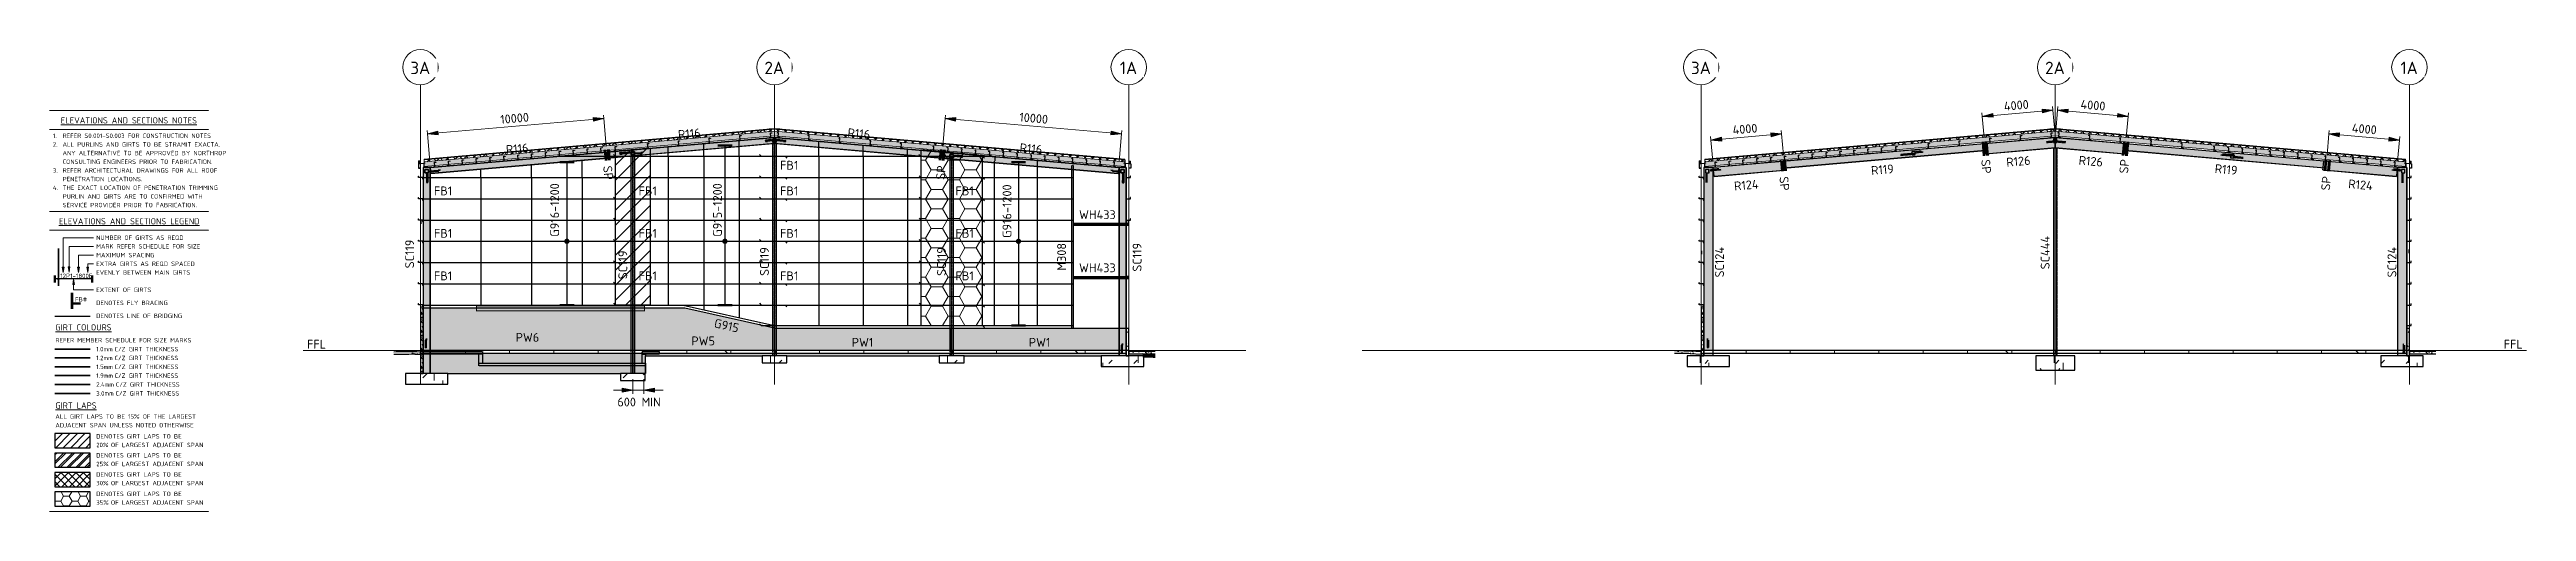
# Model space of a CAD drawing. Header units: millimetres. Extents: x 632 to 546626, y -3890 to 22200.
# Drawn here: x 632 to 140514, y -3890 to 22200 of the extents above; entities that cross this region are included whole.
import ezdxf

# ---------------------------------------------------------------- set-up
doc = ezdxf.new("R2010")
doc.units = ezdxf.units.MM
for name, pattern in [('Dash', [7, 5, -2]), ('Hidden', [4, 3, -1]), ('Hidden Double', [7, 5, -2]), ('Hidden Half', [3, 2, -1])]:
    doc.linetypes.add(name, pattern=pattern)
for name, color, linetype, lineweight in [('A-000-T_TEXT', 231, 'Continuous', 13), ('A-010-D_DIM', 211, 'Continuous', 13), ('A-010-D_DIM-200', 211, 'Continuous', 13), ('A-010-M_LINE', 90, 'Continuous', 13), ('A-200-A_WALL', 211, 'Continuous', 18), ('A-200-H_WALL', 111, 'Continuous', 13), ('A-200-M_WALL_EXT', 113, 'Continuous', 13), ('A-200-M_WALL_PAT', 111, 'Continuous', 13), ('A-200-MH_WALL', 110, 'Hidden', 13), ('A-230-H-FLOOR', 190, 'Continuous', 13), ('A-230-M_FLOOR', 192, 'Continuous', 13), ('A-230-MH_FLOOR', 190, 'Hidden Double', 13), ('A-270-M_ROOF', 132, 'Continuous', 13), ('S-160-M_FOUND', 171, 'Continuous', 13), ('S-160-MH_FOUND', 171, 'Hidden Half', 13), ('S-280-A_COLUMN', 171, 'Continuous', 18), ('S-280-A_STRUCT_FRAME', 2, 'Continuous', 18), ('S-280-M_COLUMN', 52, 'Continuous', 13), ('S-280-M_STRUCT_FRAME', 12, 'Continuous', 13), ('S-280-MH_COLUMN', 52, 'Hidden Half', 13), ('Z-000-T_TEXT', 131, 'Continuous', 25), ('Z-030-M_GRID', 191, 'Continuous', 13), ('Z-033_T_GRIDREF', 31, 'Continuous', 13), ('Z-060-M_DETAIL', 92, 'Continuous', 25), ('Z-200_P_REF_PLANE', 111, 'Dash', 13), ('Z-230-A_LEVEL', 51, 'Continuous', 13), ('Z-230_A_LEVEL', 51, 'Continuous', 18)]:
    doc.layers.add(name, color=color, linetype=linetype, lineweight=lineweight)
doc.styles.add('ISOCPEUR', font='isocpeur.ttf', dxfattribs={"height": 250})
doc.styles.add('ISOCPEUR_1', font='isocpeur.ttf', dxfattribs={"height": 700})
doc.styles.add('ISOCPEUR_2', font='isocpeur.ttf', dxfattribs={"height": 500})
doc.styles.add('ISOCPEUR_B', font='', dxfattribs={"height": 250})
doc.styles.add('ISOCPEUR_B_1', font='', dxfattribs={"height": 350})
doc.styles.get('ISOCPEUR_B').set_extended_font_data('ISOCPEUR', bold=True)
doc.styles.get('ISOCPEUR_B_1').set_extended_font_data('ISOCPEUR', bold=True)
doc.dimstyles.new('2_5___Arrow___Transparent', dxfattribs={"dimscale": 304.8, "dimtxt": 497.990588, "dimasz": 1.968504, "dimexe": 0.656168, "dimexo": 1.049869, "dimgap": 0.164042, "dimtad": 1, "dimdec": 0, "dimzin": 0, "dimdsep": 46, "dimtxsty": 'ISOCPEUR_2', "dimsah": 1, "dimcen": 0.09, "dimadec": 0, "dimazin": 0, "dimtfac": 1, "dimtdec": 4, "dimtix": 1, "dimtmove": 0, "dimatfit": 3, "dimfxl": 1, "dimtvp": 1, "dimtolj": 1, "dimtzin": 0, "dimlwd": 18, "dimlwe": 18, "dimarcsym": 2})
doc.dimstyles.new('2_5___Arrow___Transparent_1', dxfattribs={"dimscale": 304.8, "dimtxt": 497.990588, "dimasz": 1.968504, "dimexe": 0.656168, "dimexo": 1.049869, "dimgap": 0.164042, "dimtad": 1, "dimdec": 0, "dimzin": 0, "dimdsep": 46, "dimtxsty": 'ISOCPEUR_2', "dimsah": 1, "dimcen": 0.09, "dimadec": 0, "dimazin": 0, "dimtfac": 1, "dimtdec": 4, "dimtix": 1, "dimtmove": 2, "dimatfit": 3, "dimfxl": 1, "dimtvp": 1, "dimtolj": 1, "dimtzin": 0, "dimlwd": 18, "dimlwe": 18, "dimarcsym": 2})
pattern_1 = [(45, (46615.3, 0), (-1414.214, 0), [750, -3000]), (45, (47615.3, 1000), (-1414.214, 0), [750, -3000]), (45, (48615.3, -300), (-1414.214, 0), [250, -2000]), (90, (48615.3, 500), (-500, 500), [500, -2000]), (315, (48615.3, 1000), (0, 2828.43), [500, -3000]), (0, (47615.3, 1000), (2000, 2000), [300, -1000]), (0, (45115.3, 2000), (2000, 2000), [300, -2000])]
pattern_2 = [(50, (46615.3, 0), (728.737, -63.756), [76.2, -838.2]), (355, (46615.3, 0), (-140.972, 764.228), [60.96, -670.56]), (100.451, (46676, -5.3), (587.77, 700.467), [64.76, -712.36]), (46.184, (46615.3, 203.2), (1084.316, -168.17), [114.3, -1257.3]), (96.636, (46705.6, 189.2), (949.61, 989.71), [97.14, -1068.54]), (351.184, (46615.3, 203.2), (949.62, 989.7), [91.44, -1005.84]), (21, (46716.9, 152.4), (606.458, -409.06), [76.2, -838.2]), (326, (46716.9, 152.4), (247.208, 736.753), [60.96, -670.56]), (71.451, (46767.4, 118.3), (853.668, 327.685), [64.76, -712.36]), (37.5, (46615.3, 0), (12.3547, 338.22), [6.706, -655.726, 6.706, -674.014, -673.1]), (37.5, (46615.3, 0), (12.3547, 338.22), [-1343.152, 6.706, -666.394]), (7.5, (46615.3, 0), (267.279, 400.722), [6.706, -381.406, 6.706, -640.486, -256.54]), (7.5, (46615.3, 0), (267.279, 400.722), [-1035.304, 6.706, -249.834]), (327.5, (46388.72, 0), (542.3633, -22.9153), [6.706, -247.294, 6.706, -785.774, -1051.56]), (327.5, (46388.72, 0), (542.3633, -22.9153), [-1046.48, 6.706, -1044.854]), (317.5, (46287.1, 0), (592.517, 101.707), [6.706, -323.494, 6.706, -519.582, -746.76]), (317.5, (46287.1, 0), (592.517, 101.707), [-856.488, 6.706, -740.054])]
pattern_3 = [(45, (4563344.5, 0), (-1414.214, 0), [750, -3000]), (45, (4564344.5, 1000), (-1414.214, 0), [750, -3000]), (45, (4565344.5, -300), (-1414.214, 0), [250, -2000]), (90, (4565344.53, 500), (-500, 500), [500, -2000]), (315, (4565344.5, 1000), (0, 2828.43), [500, -3000]), (0, (4564344.5, 1000), (2000, 2000), [300, -1000]), (0, (4561844.5, 2000), (2000, 2000), [300, -2000])]
pattern_4 = [(50, (118940.35, 0), (728.737, -63.756), [76.2, -838.2]), (355, (118940.35, 0), (-140.972, 764.228), [60.96, -670.56]), (100.451, (119001.1, -5.3), (587.77, 700.467), [64.76, -712.36]), (46.184, (118940.35, 203.2), (1084.316, -168.17), [114.3, -1257.3]), (96.636, (119030.7, 189.2), (949.61, 989.71), [97.14, -1068.54]), (351.184, (118940.4, 203.2), (949.62, 989.7), [91.44, -1005.84]), (21, (119041.95, 152.4), (606.458, -409.06), [76.2, -838.2]), (326, (119041.95, 152.4), (247.208, 736.753), [60.96, -670.56]), (71.451, (119092.5, 118.3), (853.668, 327.685), [64.76, -712.36]), (37.5, (118940.35, 0), (12.3547, 338.22), [6.706, -655.726, 6.706, -674.014, -673.1]), (37.5, (118940.35, 0), (12.3547, 338.22), [-1343.152, 6.706, -666.394]), (7.5, (118940.35, 0), (267.279, 400.722), [6.706, -381.406, 6.706, -640.486, -256.54]), (7.5, (118940.35, 0), (267.279, 400.722), [-1035.304, 6.706, -249.834]), (327.5, (118713.79, 0), (542.3633, -22.9153), [6.706, -247.294, 6.706, -785.774, -1051.56]), (327.5, (118713.79, 0), (542.3633, -22.9153), [-1046.48, 6.706, -1044.854]), (317.5, (118612.2, 0), (592.517, 101.707), [6.706, -323.494, 6.706, -519.582, -746.76]), (317.5, (118612.2, 0), (592.517, 101.707), [-856.488, 6.706, -740.054])]
pattern_5 = [(45, (4563344.5, 0), (-1414.214, 0), [750, -3000]), (45, (4564344.5, 1000), (-1414.214, 0), [750, -3000]), (45, (4565344.5, -300), (-1414.214, 0), [250, -2000]), (90, (4565344.53, 500), (-500, 500), [500, -2000]), (315, (4565344.5, 1000), (0, 2828.43), [500, -3000]), (0, (4564344.5, 1000), (2000, 2000), [300, -1000]), (0, (4561844.5, 2000), (2000, 2000), [300, -2000])]

msp = doc.modelspace()

# ---------------------------------------------------------------- texts
at = {"layer": 'A-000-T_TEXT', "color": 7, "lineweight": 18, "attachment_point": 1}
for s, insert, char_height, width, style in [('\\LELEVATIONS AND SECTIONS NOTES', (1268.7, 18372.8), 350, 9363.71, 'ISOCPEUR_B_1'), ('1.', (819.5, 17457), 250, 665.464, 'ISOCPEUR'), ('2.', (819.5, 16967.5), 250, 665.464, 'ISOCPEUR'), ('ALL PURLINS AND GIRTS TO BE STRAMIT EXACTA. ', (1368.5, 16967.5), 250, 9604.216, 'ISOCPEUR'), ('REFER S0.001-S0.003 FOR CONSTRUCTION NOTES', (1368.5, 17457), 250, 8970.883, 'ISOCPEUR'), ('3.', (819.5, 15499), 250, 665.464, 'ISOCPEUR'), ('ANY ALTERNATIVE TO BE APPROVED BY NORTHROP ', (1368.5, 16478), 250, 9764.554, 'ISOCPEUR'), ('CONSULTING ENGINEERS PRIOR TO FABRICATION.', (1368.5, 15988.5), 250, 8858.647, 'ISOCPEUR'), ('REFER ARCHITECTURAL DRAWINGS FOR ALL ROOF ', (1368.5, 15499), 250, 9419.828, 'ISOCPEUR'), ('4.', (819.5, 14520.1), 250, 665.464, 'ISOCPEUR'), ('THE EXACT LOCATION OF PENETRATION TRIMMING ', (1368.5, 14520.1), 250, 9395.777, 'ISOCPEUR'), ('PENETRATION LOCATIONS.', (1368.5, 15009.6), 250, 4745.99, 'ISOCPEUR'), ('PURLIN AND GIRTS ARE TO CONFIRMED WITH ', (1368.5, 14030.6), 250, 8449.786, 'ISOCPEUR'), ('\\LELEVATIONS AND SECTIONS LEGEND', (1163.2, 12672.8), 350, 9620.25, 'ISOCPEUR_B_1'), ('SERVICE PROVIDER PRIOR TO FABRICATION.', (1368.5, 13541.1), 250, 7984.807, 'ISOCPEUR'), ('NUMBER OF GIRTS AS REQD', (3267.2, 11697.4), 250, 5146.834, 'ISOCPEUR'), ('MARK REFER SCHEDULE FOR SIZE', (3267.2, 11209.2), 250, 6205.061, 'ISOCPEUR'), ('MAXIMUM SPACING', (3267.2, 10716), 250, 3415.189, 'ISOCPEUR'), ('EXTRA GIRTS AS REQD SPACED ', (3267.2, 10225), 250, 6092.825, 'ISOCPEUR'), ('12P1-1800E', (1237.1, 9541.9), 250, 1996.202, 'ISOCPEUR'), ('EVENLY BETWEEN MAIN GIRTS', (3267.2, 9735.5), 250, 5619.829, 'ISOCPEUR'), ('EXTENT OF GIRTS', (3267.2, 8754.7), 250, 3302.952, 'ISOCPEUR'), ('FB#', (2074.6, 8214), 250, 729.536, 'ISOCPEUR'), ('DENOTES FLY BRACING', (3267.2, 8014), 250, 4248.944, 'ISOCPEUR'), ('DENOTES LINE OF BRIDGING', (3267.2, 7283.6), 250, 5026.581, 'ISOCPEUR'), ('\\LGIRT COLOURS', (962.8, 6684), 350, 3832.066, 'ISOCPEUR_B_1'), ('REFER MEMBER SCHEDULE FOR SIZE MARKS', (962.8, 5905.1), 250, 8089.027, 'ISOCPEUR'), ('1.0mm', (3267.2, 5405.1), 250, 1042.194, 'ISOCPEUR_B'), ('1.2mm', (3267.2, 4905.1), 250, 1042.194, 'ISOCPEUR_B'), ('1.5mm', (3267.2, 4405.1), 250, 1042.194, 'ISOCPEUR_B'), (' C/Z GIRT THICKNESS', (4127.1, 5405.1), 250, 4000.421, 'ISOCPEUR'), (' C/Z GIRT THICKNESS', (4127.1, 4905.1), 250, 4000.421, 'ISOCPEUR'), (' C/Z GIRT THICKNESS', (4127.1, 4405.1), 250, 4000.421, 'ISOCPEUR'), ('1.9mm', (3267.2, 3905.1), 250, 1042.194, 'ISOCPEUR_B'), ('2.4mm', (3267.2, 3405.1), 250, 1130.379, 'ISOCPEUR_B'), ('3.0mm', (3267.2, 2905.1), 250, 1106.329, 'ISOCPEUR_B'), (' C/Z GIRT THICKNESS', (4127.1, 3905.1), 250, 4000.421, 'ISOCPEUR'), (' C/Z GIRT THICKNESS', (4180, 2905.1), 250, 4000.421, 'ISOCPEUR'), (' C/Z GIRT THICKNESS', (4199.8, 3405.1), 250, 4000.421, 'ISOCPEUR'), ('\\LGIRT LAPS', (962.8, 2270.2), 350, 2862.024, 'ISOCPEUR_B_1'), ('ALL GIRT LAPS TO BE 15% OF THE LARGEST', (962.8, 1598.6), 250, 8730.377, 'ISOCPEUR_B'), ('ADJACENT SPAN UNLESS NOTED OTHERWISE', (962.8, 1109.1), 250, 8537.972, 'ISOCPEUR_B'), ('DENOTES GIRT LAPS TO BE', (3267.2, 481), 250, 5090.716, 'ISOCPEUR'), ('20%', (3267.2, -8.5), 250, 793.671, 'ISOCPEUR_B'), ('25%', (3267.2, -1081.8), 250, 793.671, 'ISOCPEUR_B'), ('DENOTES GIRT LAPS TO BE', (3267.2, -592.3), 250, 5090.716, 'ISOCPEUR'), (' OF LARGEST ADJACENT SPAN', (3922, -8.5), 250, 5740.082, 'ISOCPEUR'), (' OF LARGEST ADJACENT SPAN', (3922, -1081.8), 250, 5740.082, 'ISOCPEUR'), ('30%', (3267.2, -2160.6), 250, 793.671, 'ISOCPEUR_B'), ('DENOTES GIRT LAPS TO BE', (3267.2, -1671.1), 250, 5090.716, 'ISOCPEUR'), ('DENOTES GIRT LAPS TO BE', (3267.2, -2771.6), 250, 5090.716, 'ISOCPEUR'), (' OF LARGEST ADJACENT SPAN', (3922, -2160.6), 250, 5740.082, 'ISOCPEUR'), ('35%', (3267.2, -3261.1), 250, 793.671, 'ISOCPEUR_B'), (' OF LARGEST ADJACENT SPAN', (3922, -3261.1), 250, 5740.082, 'ISOCPEUR')]:
    msp.add_mtext(s, dxfattribs=dict(at, insert=insert, char_height=char_height, width=width, style=style))
at = {"layer": 'A-200-A_WALL', "lineweight": 13, "char_height": 500, "attachment_point": 1, "style": 'ISOCPEUR_2'}
for s, insert, width in [('PW6', (26954.8, 6193.1), 1587.341), ('PW5', (36879.8, 5993.1), 1587.341), ('PW1', (45935.8, 5913.1), 1459.071), ('PW1', (55935.8, 5913.1), 1459.071)]:
    msp.add_mtext(s, dxfattribs=dict(at, insert=insert, width=width))
at = {"layer": 'S-280-A_COLUMN', "lineweight": 13, "char_height": 500, "attachment_point": 1, "rotation": 90, "style": 'ISOCPEUR_2'}
for s, insert, width in [('SC119', (20718, 9841), 1956.117), ('M308', (57535.9, 9714.9), 1843.881), ('SC119', (61800.5, 9656), 1956.117), ('SC444', (113080.9, 9786.5), 2356.961), ('SC119', (32755.9, 9226.5), 1956.117), ('SC119', (40755.9, 9414.9), 1956.117), ('SC119', (50755.9, 9414.9), 1956.117), ('SC124', (94695, 9327.3), 2132.489), ('SC124', (132666.8, 9327.3), 2132.489)]:
    msp.add_mtext(s, dxfattribs=dict(at, insert=insert, width=width))
at = {"layer": 'S-280-A_STRUCT_FRAME', "lineweight": 13, "char_height": 500, "attachment_point": 1, "style": 'ISOCPEUR_2'}
for s, insert, width, rotation in [('R116', (26383.6, 16791.2), 1523.206, 5), ('R116', (36101.6, 17641.5), 1523.206, 5), ('R116', (45725.3, 17757.3), 1523.206, 355), ('R116', (55443.3, 16907.1), 1523.206, 355), ('R119', (103481.4, 15608.8), 1523.206, 5), ('R126', (111117.9, 16076.9), 1651.476, 5), ('R126', (115253.5, 16202), 1651.476, 355), ('R119', (122937.8, 15729.7), 1523.206, 355), ('G916-1200', (28908.3, 11625.3), 3687.762, 90), ('G915-1200', (38100.8, 11625.3), 3687.762, 90), ('G916-1200', (54451.8, 11559.6), 3687.762, 90), ('R124', (95745.4, 14732), 1699.577, 5), ('R124', (130478.6, 14869.9), 1699.577, 355), ('G915', (38235.1, 7006.8), 1651.476, 347.362079)]:
    msp.add_mtext(s, dxfattribs=dict(at, insert=insert, width=width, rotation=rotation))
at = {"layer": 'S-280-A_STRUCT_FRAME', "lineweight": 13, "char_height": 500, "width": 2501.265, "attachment_point": 1, "style": 'ISOCPEUR_2'}
for insert in [(58771.9, 13121.3), (58771.9, 10121.3)]:
    msp.add_mtext('WH433', dxfattribs=dict(at, insert=insert))
at = {"layer": 'Z-000-T_TEXT', "char_height": 500, "width": 962.025, "attachment_point": 1, "style": 'ISOCPEUR_2'}
for insert, rotation in [((32391.7, 15660.3), 275), ((50689.5, 14869.3), 85), ((110215.7, 16015.9), 275), ((117516, 15224.9), 85), ((98819, 15055.8), 275), ((128912.7, 14264.9), 85)]:
    msp.add_mtext('SP', dxfattribs=dict(at, insert=insert, rotation=rotation))
at = {"layer": 'Z-230_A_LEVEL', "lineweight": 13, "char_height": 500, "width": 1298.734, "attachment_point": 1, "style": 'ISOCPEUR_2'}
for insert in [(15170.4, 5805.7), (139227.5, 5805.7)]:
    msp.add_mtext('FFL', dxfattribs=dict(at, insert=insert))

# ---------------------------------------------------------------- blocks, each defined once
blk = doc.blocks.new('NRP_Extent _v2_ - 1-100-3221692-_6_0_ STEELWORK SECTIONS LEGEND')
at = {"layer": 'Z-060-M_DETAIL'}
blk.add_hatch(color=256, dxfattribs=at).paths.add_polyline_path([(1132, 9167), (1151, 9170), (1169, 9177), (1185, 9189), (1197, 9205), (1204, 9223), (1207, 9242), (1204, 9262), (1197, 9280), (1185, 9295), (1169, 9307), (1151, 9315), (1132, 9317), (1112, 9315), (1094, 9307), (1079, 9295), (1067, 9280), (1059, 9262), (1057, 9242), (1059, 9223), (1067, 9205), (1079, 9189), (1094, 9177), (1112, 9170)])
at = {"layer": 'Z-060-M_DETAIL', "lineweight": 50}
for p, q in [((932, 9442), (932, 9042)), ((3032, 9442), (3032, 9042))]:
    blk.add_line(p, q, dxfattribs=at)
at = {"layer": 'Z-060-M_DETAIL'}
blk.add_line((3032, 9242), (932, 9242), dxfattribs=at)
blk = doc.blocks.new('Ridge Capping - Ridge Capping-1882401-S6_501-SECTION A1')
at = {"layer": 'A-270-M_ROOF', "lineweight": 5, "transparency": 33554432}
blk.add_hatch(color=253, dxfattribs=at).paths.add_polyline_path([(4557998, 17716), (4558305, 17743), (4558612, 17716), (4558604, 17720), (4558305, 17746), (4558005, 17720)])
at = {"layer": 'A-270-M_ROOF', "color": 53, "lineweight": 5}
for p, q in [((4557998, 17716), (4558305, 17743)), ((4558005, 17720), (4557998, 17716)), ((4558305, 17746), (4558005, 17720)), ((4558604, 17720), (4558305, 17746)), ((4558305, 17743), (4558612, 17716)), ((4558612, 17716), (4558604, 17720))]:
    blk.add_line(p, q, dxfattribs=at)
blk = doc.blocks.new('25021-APA-ZZ-ZZ-M3-AR-000001_V3_rvt-1-S6_501-SECTION A1')
at = {"layer": 'A-270-M_ROOF', "transparency": 33554432}
for color, points in [(9, [(4578096, 15971), (4578096, 16011), (4558305, 17743), (4538514, 16011), (4538514, 15971), (4558305, 17703), (4577740, 16002)]), (253, [(4538228, 15749), (4538232, 15753), (4538209, 15766), (4538209, 15900), (4538264, 15900), (4538264, 15755), (4538514, 15755), (4538514, 15955), (4538509, 15955), (4538509, 15760), (4538269, 15760), (4538269, 15905), (4538204, 15905), (4538204, 15764)]), (253, [(4578381, 15748), (4578406, 15763), (4578406, 15904), (4578341, 15904), (4578341, 15759), (4578101, 15759), (4578101, 15954), (4578096, 15954), (4578096, 15754), (4578346, 15754), (4578346, 15899), (4578401, 15899), (4578401, 15766), (4578377, 15752)])]:
    blk.add_hatch(color=color, dxfattribs=at).paths.add_polyline_path(points)
at = {"layer": 'A-270-M_ROOF', "lineweight": 5}
h = blk.add_hatch(dxfattribs=at)
h.set_pattern_fill('FP_5', angle=-135, style=0, pattern_type=2)
h.set_pattern_definition([(40, (4563344.53, 0.0007), (-192.8363, 229.8133), []), (130, (4563344.53, 0.0007), (-229.8133, -192.8363), [])])
h.paths.add_polyline_path([(4538514, 15851), (4558305, 17582), (4578096, 15851), (4578096, 15971), (4558305, 17703), (4538514, 15971)])
at = {"layer": 'A-270-M_ROOF', "lineweight": 5, "transparency": 33554432}
blk.add_hatch(color=254, dxfattribs=at).paths.add_polyline_path([(4538514, 15600), (4558305, 17331), (4578096, 15600), (4578096, 15851), (4558305, 17582), (4538514, 15851)])
h = blk.add_hatch(color=8, dxfattribs=at)
h.paths.add_polyline_path([(4550956, 7600), (4550956, 7723), (4550394, 7723), (4550394, 7600)])
h.paths.add_polyline_path([(4542179, 7600), (4550216, 7600), (4550216, 7723), (4541471, 7723), (4541471, 7600)])
at = {"layer": 'A-270-M_ROOF', "color": 53, "lineweight": 5}
for p, q in [((4558305, 17743), (4538514, 16011)), ((4558305, 17703), (4538514, 15971)), ((4538514, 15971), (4558305, 17703)), ((4538514, 15851), (4558305, 17582)), ((4538514, 15600), (4558305, 17331)), ((4578096, 16011), (4558305, 17743)), ((4578096, 15971), (4558305, 17703)), ((4558305, 17703), (4578096, 15971)), ((4558305, 17582), (4578096, 15851)), ((4558305, 17331), (4578096, 15600)), ((4538204, 15905), (4538204, 15764)), ((4538269, 15905), (4538204, 15905)), ((4538204, 15764), (4538228, 15749)), ((4538209, 15766), (4538209, 15900)), ((4538209, 15900), (4538264, 15900)), ((4538232, 15753), (4538209, 15766)), ((4538228, 15749), (4538232, 15753)), ((4538264, 15900), (4538264, 15755)), ((4538264, 15755), (4538514, 15755)), ((4538269, 15760), (4538269, 15905)), ((4538509, 15760), (4538269, 15760)), ((4538514, 15955), (4538509, 15955)), ((4538509, 15955), (4538509, 15760)), ((4538514, 16011), (4538514, 15971)), ((4538514, 15971), (4538514, 15600)), ((4538514, 15755), (4538514, 15955)), ((4578096, 15971), (4578096, 16011)), ((4578096, 15600), (4578096, 15971)), ((4578101, 15954), (4578096, 15954)), ((4578096, 15954), (4578096, 15754)), ((4578096, 15754), (4578346, 15754)), ((4578101, 15759), (4578101, 15954)), ((4578341, 15759), (4578101, 15759)), ((4578406, 15904), (4578341, 15904)), ((4578341, 15904), (4578341, 15759)), ((4578346, 15754), (4578346, 15899)), ((4578346, 15899), (4578401, 15899)), ((4578401, 15766), (4578377, 15752)), ((4578377, 15752), (4578381, 15748)), ((4578381, 15748), (4578406, 15763)), ((4578401, 15899), (4578401, 15766)), ((4578406, 15763), (4578406, 15904)), ((4541471, 7700), (4541471, 7723)), ((4541471, 7723), (4550956, 7723)), ((4541471, 7437), (4541471, 7723)), ((4550956, 7437), (4541471, 7437)), ((4541471, 7437), (4541471, 7414)), ((4550956, 7723), (4550956, 7701)), ((4550956, 7723), (4550956, 7437)), ((4550956, 7415), (4550956, 7437))]:
    blk.add_line(p, q, dxfattribs=at)
blk.add_blockref('Ridge Capping - Ridge Capping-1882401-S6_501-SECTION A1', (0, 0), dxfattribs=at)
blk = doc.blocks.new('NRP_Framing-Steel-EA - RB725 - 75x75x8EA-4109985-S6_501-SECTION A1')
at = {"layer": 'S-280-M_STRUCT_FRAME', "linetype": 'Dash', "lineweight": 25}
for points in [[(4539308, 15312), (4539321, 15313), (4539315, 15380), (4539430, 15390), (4539429, 15398), (4539301, 15386)], [(4538831, 15270), (4539308, 15312), (4539301, 15386), (4538824, 15345)]]:
    blk.add_hatch(color=256, dxfattribs=at).paths.add_polyline_path(points)
at = {"layer": 'S-280-M_STRUCT_FRAME', "lineweight": 25}
for p, q in [((4539429, 15398), (4539301, 15386)), ((4539315, 15380), (4539430, 15390)), ((4539430, 15390), (4539429, 15398)), ((4538824, 15345), (4539301, 15386)), ((4538831, 15270), (4538824, 15345)), ((4539308, 15312), (4538831, 15270)), ((4539301, 15386), (4539308, 15312)), ((4539308, 15312), (4539321, 15313)), ((4539321, 15313), (4539315, 15380))]:
    blk.add_line(p, q, dxfattribs=at)
blk = doc.blocks.new('NRP_Framing-Steel-EA - RB725 - 75x75x8EA-4110800-S6_501-SECTION A1')
at = {"layer": 'S-280-M_STRUCT_FRAME', "linetype": 'Dash', "lineweight": 25}
for points in [[(4557794, 17004), (4557898, 17013), (4557897, 17021), (4557805, 17013), (4557799, 17080), (4557788, 17079)], [(4557805, 17013), (4558146, 17043), (4558141, 17110), (4557799, 17080), (4557805, 17013)], [(4557898, 17013), (4558195, 17039), (4558195, 17047), (4557897, 17021)]]:
    blk.add_hatch(color=256, dxfattribs=at).paths.add_polyline_path(points)
at = {"layer": 'S-280-M_STRUCT_FRAME', "lineweight": 25}
for p, q in [((4557799, 17080), (4557788, 17079)), ((4557788, 17079), (4557794, 17004)), ((4557794, 17004), (4557898, 17013)), ((4558141, 17110), (4557799, 17080)), ((4557805, 17013), (4557799, 17080)), ((4557897, 17021), (4557805, 17013)), ((4558195, 17047), (4557897, 17021)), ((4557898, 17013), (4557897, 17021)), ((4558195, 17039), (4557898, 17013)), ((4558141, 17110), (4558146, 17043)), ((4558195, 17047), (4558195, 17039))]:
    blk.add_line(p, q, dxfattribs=at)
blk = doc.blocks.new('NRP_Framing-Steel-EA - RB725 - 75x75x8EA-3940237-S6_501-SECTION A1')
at = {"layer": 'S-280-M_STRUCT_FRAME', "linetype": 'Dash', "lineweight": 25}
for points in [[(4550414, 16359), (4550420, 16284), (4550753, 16313), (4550747, 16388)], [(4550753, 16313), (4550764, 16314), (4550758, 16381), (4550851, 16389), (4550850, 16397), (4550747, 16388)]]:
    blk.add_hatch(color=256, dxfattribs=at).paths.add_polyline_path(points)
at = {"layer": 'S-280-M_STRUCT_FRAME', "lineweight": 25}
for p, q in [((4550414, 16359), (4550747, 16388)), ((4550420, 16284), (4550414, 16359)), ((4550753, 16313), (4550420, 16284)), ((4550850, 16397), (4550747, 16388)), ((4550747, 16388), (4550753, 16313)), ((4550753, 16313), (4550764, 16314)), ((4550758, 16381), (4550851, 16389)), ((4550764, 16314), (4550758, 16381)), ((4550851, 16389), (4550850, 16397))]:
    blk.add_line(p, q, dxfattribs=at)
blk = doc.blocks.new('NRP_Framing-Steel-EA - RB725 - 75x75x8EA-3939827-S6_501-SECTION A1')
at = {"layer": 'S-280-M_STRUCT_FRAME', "linetype": 'Dash', "lineweight": 25}
for points in [[(4568804, 16130), (4568805, 16138), (4568415, 16172), (4568414, 16165)], [(4568907, 16129), (4568913, 16196), (4568465, 16235), (4568459, 16169), (4568896, 16130)], [(4568918, 16120), (4568925, 16195), (4568913, 16196), (4568907, 16129), (4568805, 16138), (4568804, 16130)]]:
    blk.add_hatch(color=256, dxfattribs=at).paths.add_polyline_path(points)
at = {"layer": 'S-280-M_STRUCT_FRAME', "lineweight": 25}
for p, q in [((4568414, 16165), (4568415, 16172)), ((4568804, 16130), (4568414, 16165)), ((4568805, 16138), (4568415, 16172)), ((4568459, 16169), (4568465, 16235)), ((4568913, 16196), (4568465, 16235)), ((4568805, 16138), (4568804, 16130)), ((4568804, 16130), (4568918, 16120)), ((4568907, 16129), (4568805, 16138)), ((4568913, 16196), (4568907, 16129)), ((4568925, 16195), (4568913, 16196)), ((4568918, 16120), (4568925, 16195))]:
    blk.add_line(p, q, dxfattribs=at)
blk = doc.blocks.new('NRP_Framing-Steel-EA - RB725 - 75x75x8EA-3939754-S6_501-SECTION A1')
at = {"layer": 'S-280-M_STRUCT_FRAME', "linetype": 'Dash', "lineweight": 25}
for points in [[(4577414, 15302), (4577420, 15377), (4577306, 15387), (4577305, 15379), (4577407, 15370), (4577401, 15303)], [(4577817, 15342), (4577420, 15377), (4577414, 15302), (4577810, 15267)]]:
    blk.add_hatch(color=256, dxfattribs=at).paths.add_polyline_path(points)
at = {"layer": 'S-280-M_STRUCT_FRAME', "lineweight": 25}
for p, q in [((4577306, 15387), (4577305, 15379)), ((4577305, 15379), (4577407, 15370)), ((4577420, 15377), (4577306, 15387)), ((4577407, 15370), (4577401, 15303)), ((4577401, 15303), (4577414, 15302)), ((4577414, 15302), (4577420, 15377)), ((4577810, 15267), (4577414, 15302)), ((4577420, 15377), (4577817, 15342)), ((4577817, 15342), (4577810, 15267))]:
    blk.add_line(p, q, dxfattribs=at)
blk = doc.blocks.new('NRP_Framing-Steel-Purlin C - G946 - EC250-24-4106029-S6_501-SECTION A1')
at = {"layer": 'S-280-M_STRUCT_FRAME', "color": 1, "lineweight": 25}
blk.add_line((4578280, 12527), (4578280, 12408), dxfattribs=at)
blk.add_line((4578280, 12527), (4578280, 12408), dxfattribs=at)
blk = doc.blocks.new('NRP_Framing-Steel-Purlin C - G946 - EC250-24-4015281-S6_501-SECTION A1')
at = {"layer": 'S-280-M_STRUCT_FRAME', "color": 1, "lineweight": 25}
blk.add_line((4538330, 12553), (4538330, 12349), dxfattribs=at)
blk.add_line((4538330, 12553), (4538330, 12349), dxfattribs=at)
blk = doc.blocks.new('NRP_Framing-Steel-EA - WB725 - 75x75x8EA-3966784-S6_501-SECTION A1')
at = {"layer": 'S-280-M_STRUCT_FRAME', "linetype": 'Dash', "lineweight": 25}
for points in [[(4538655, 5769), (4538655, 5887), (4538647, 5887), (4538647, 5782), (4538580, 5782), (4538580, 5769)], [(4538655, 5354), (4538655, 5769), (4538580, 5769), (4538580, 5354)]]:
    blk.add_hatch(color=256, dxfattribs=at).paths.add_polyline_path(points)
at = {"layer": 'S-280-M_STRUCT_FRAME', "lineweight": 25}
for p, q in [((4538647, 5782), (4538580, 5782)), ((4538580, 5782), (4538580, 5769)), ((4538580, 5769), (4538655, 5769)), ((4538580, 5769), (4538580, 5354)), ((4538655, 5887), (4538647, 5887)), ((4538647, 5887), (4538647, 5782)), ((4538655, 5769), (4538655, 5887)), ((4538655, 5354), (4538655, 5769)), ((4538655, 5354), (4538580, 5354))]:
    blk.add_line(p, q, dxfattribs=at)
blk = doc.blocks.new('NRP_Framing-Steel-Purlin C - G946 - EC250-24-4111438-S6_501-SECTION A1')
at = {"layer": 'S-280-M_STRUCT_FRAME', "color": 1, "lineweight": 25}
for p, q in [((4578354, 15751), (4578354, 15727)), ((4578427, 15751), (4578354, 15751)), ((4578354, 15525), (4578354, 15501)), ((4578427, 15501), (4578354, 15501)), ((4578427, 15751), (4578427, 15501))]:
    blk.add_line(p, q, dxfattribs=at)
blk = doc.blocks.new('NRP_Framing-Steel-Purlin Z - G914 - EZ250-15-4131424-S6_501-SECTION A1')
at = {"layer": 'S-280-M_STRUCT_FRAME', "color": 150, "lineweight": 25}
for p, q in [((4538195, 15040), (4538215, 15040)), ((4538195, 14969), (4538195, 15040)), ((4538195, 15040), (4538215, 15040)), ((4538195, 14969), (4538195, 15040)), ((4538445, 14969), (4538195, 14969)), ((4538445, 14969), (4538195, 14969)), ((4538425, 14893), (4538445, 14893)), ((4538425, 14893), (4538445, 14893)), ((4538445, 14893), (4538445, 14969)), ((4538445, 14893), (4538445, 14969))]:
    blk.add_line(p, q, dxfattribs=at)
blk = doc.blocks.new('NRP_Framing-Steel-Purlin C - G946 - EC250-24-4082619-S6_501-SECTION A1')
at = {"layer": 'S-280-M_STRUCT_FRAME', "color": 1, "lineweight": 25}
for p, q in [((4538195, 15756), (4538195, 15506)), ((4538195, 15756), (4538268, 15756)), ((4538195, 15506), (4538268, 15506)), ((4538268, 15756), (4538268, 15732)), ((4538268, 15530), (4538268, 15506))]:
    blk.add_line(p, q, dxfattribs=at)
blk = doc.blocks.new('NRP_Framing-Steel-Purlin Z - G914 - EZ250-15-4131426-S6_501-SECTION A1')
at = {"layer": 'S-280-M_STRUCT_FRAME', "color": 150, "lineweight": 25}
for p, q in [((4538195, 13840), (4538215, 13840)), ((4538195, 13769), (4538195, 13840)), ((4538195, 13840), (4538215, 13840)), ((4538195, 13769), (4538195, 13840)), ((4538445, 13769), (4538195, 13769)), ((4538445, 13769), (4538195, 13769)), ((4538425, 13693), (4538445, 13693)), ((4538425, 13693), (4538445, 13693)), ((4538445, 13693), (4538445, 13769)), ((4538445, 13693), (4538445, 13769))]:
    blk.add_line(p, q, dxfattribs=at)
blk = doc.blocks.new('NRP_Framing-Steel-Purlin Z - G914 - EZ250-15-4131430-S6_501-SECTION A1')
at = {"layer": 'S-280-M_STRUCT_FRAME', "color": 150, "lineweight": 25}
for p, q in [((4538195, 12640), (4538215, 12640)), ((4538195, 12569), (4538195, 12640)), ((4538195, 12640), (4538215, 12640)), ((4538195, 12569), (4538195, 12640)), ((4538445, 12569), (4538195, 12569)), ((4538445, 12569), (4538195, 12569)), ((4538425, 12493), (4538445, 12493)), ((4538425, 12493), (4538445, 12493)), ((4538445, 12493), (4538445, 12569)), ((4538445, 12493), (4538445, 12569))]:
    blk.add_line(p, q, dxfattribs=at)
blk = doc.blocks.new('NRP_Framing-Steel-Purlin Z - G914 - EZ250-15-4078346-S6_501-SECTION A1')
at = {"layer": 'S-280-M_STRUCT_FRAME', "color": 150, "lineweight": 25}
for p, q in [((4538195, 11440), (4538215, 11440)), ((4538195, 11369), (4538195, 11440)), ((4538195, 11440), (4538215, 11440)), ((4538195, 11369), (4538195, 11440)), ((4538445, 11369), (4538195, 11369)), ((4538445, 11369), (4538195, 11369)), ((4538425, 11293), (4538445, 11293)), ((4538425, 11293), (4538445, 11293)), ((4538445, 11293), (4538445, 11369)), ((4538445, 11293), (4538445, 11369))]:
    blk.add_line(p, q, dxfattribs=at)
blk = doc.blocks.new('NRP_Framing-Steel-Purlin Z - G914 - EZ250-15-4083786-S6_501-SECTION A1')
at = {"layer": 'S-280-M_STRUCT_FRAME', "color": 150, "lineweight": 25}
for p, q in [((4538194.614304, 10239.7), (4538214.614304, 10239.7)), ((4538194.614304, 10168.7), (4538194.614304, 10239.7)), ((4538194.614304, 10239.7), (4538214.614304, 10239.7)), ((4538194.614304, 10168.7), (4538194.614304, 10239.7)), ((4538444.614304, 10168.7), (4538194.614304, 10168.7)), ((4538444.614304, 10168.7), (4538194.614304, 10168.7)), ((4538425.114304, 10092.7), (4538444.614304, 10092.7)), ((4538425.114304, 10092.7), (4538444.614304, 10092.7)), ((4538444.614304, 10092.7), (4538444.614304, 10168.7)), ((4538444.614304, 10092.7), (4538444.614304, 10168.7))]:
    blk.add_line(p, q, dxfattribs=at)
blk = doc.blocks.new('NRP_Framing-Steel-Purlin Z - G914 - EZ250-15-4081602-S6_501-SECTION A1')
at = {"layer": 'S-280-M_STRUCT_FRAME', "color": 150, "lineweight": 25}
for p, q in [((4538195, 9040), (4538215, 9040)), ((4538195, 8969), (4538195, 9040)), ((4538195, 9040), (4538215, 9040)), ((4538195, 8969), (4538195, 9040)), ((4538445, 8969), (4538195, 8969)), ((4538445, 8969), (4538195, 8969)), ((4538425, 8893), (4538445, 8893)), ((4538425, 8893), (4538445, 8893)), ((4538445, 8893), (4538445, 8969)), ((4538445, 8893), (4538445, 8969))]:
    blk.add_line(p, q, dxfattribs=at)
blk = doc.blocks.new('NRP_Framing-Steel-Purlin Z - G914 - EZ250-15-4079643-S6_501-SECTION A1')
at = {"layer": 'S-280-M_STRUCT_FRAME', "color": 150, "lineweight": 25}
for p, q in [((4538195, 7861), (4538215, 7861)), ((4538195, 7790), (4538195, 7861)), ((4538195, 7861), (4538215, 7861)), ((4538195, 7790), (4538195, 7861)), ((4538445, 7790), (4538195, 7790)), ((4538445, 7790), (4538195, 7790)), ((4538425, 7714), (4538445, 7714)), ((4538425, 7714), (4538445, 7714)), ((4538445, 7714), (4538445, 7790)), ((4538445, 7714), (4538445, 7790))]:
    blk.add_line(p, q, dxfattribs=at)
blk = doc.blocks.new('NRP_Framing-Steel-Purlin Z - G914 - EZ250-15-4111503-S6_501-SECTION A1')
at = {"layer": 'S-280-M_STRUCT_FRAME', "color": 150, "lineweight": 25}
for p, q in [((4578165, 14969), (4578415, 14969)), ((4578165, 14893), (4578165, 14969)), ((4578165, 14969), (4578415, 14969)), ((4578165, 14893), (4578165, 14969)), ((4578184, 14893), (4578165, 14893)), ((4578184, 14893), (4578165, 14893)), ((4578415, 15040), (4578395, 15040)), ((4578415, 15040), (4578395, 15040)), ((4578415, 14969), (4578415, 15040)), ((4578415, 14969), (4578415, 15040))]:
    blk.add_line(p, q, dxfattribs=at)
blk = doc.blocks.new('NRP_Framing-Steel-SHS - WH433 - 100x100x5_0SHS-4157514-S6_501-SECTION A1')
at = {"layer": 'S-280-M_STRUCT_FRAME', "linetype": 'Dash', "lineweight": 25}
h = blk.add_hatch(color=256, dxfattribs=at)
h.paths.add_polyline_path([(4578305, 12274), (4578305, 12374), (4578205, 12374), (4578205, 12274)])
h.paths.add_polyline_path([(4578210, 12279), (4578210, 12369), (4578300, 12369), (4578300, 12279)])
at = {"layer": 'S-280-M_STRUCT_FRAME', "lineweight": 25}
for p, q in [((4578205, 12374), (4578205, 12274)), ((4578305, 12374), (4578205, 12374)), ((4578205, 12274), (4578305, 12274)), ((4578210, 12279), (4578210, 12369)), ((4578210, 12369), (4578300, 12369)), ((4578300, 12279), (4578210, 12279)), ((4578300, 12369), (4578300, 12279)), ((4578305, 12274), (4578305, 12374))]:
    blk.add_line(p, q, dxfattribs=at)
blk = doc.blocks.new('NRP_Column-Steel-UB - SC119 - 410UB53_7-3961515-S6_501-SECTION A1')
at = {"layer": 'S-280-M_COLUMN', "linetype": 'Hidden Half', "lineweight": 25}
for p, q in [((4550301, 16189), (4550301, 5200)), ((4550308, 5200), (4550308, 16189)), ((4550301, 5050), (4550301, 3900)), ((4550308, 3900), (4550308, 5050))]:
    blk.add_line(p, q, dxfattribs=at)
at = {"layer": 'S-280-MH_COLUMN', "lineweight": 25}
for p, q in [((4550301, 5200), (4550301, 5050)), ((4550308, 5050), (4550308, 5200))]:
    blk.add_line(p, q, dxfattribs=at)
blk = doc.blocks.new('NRP_Column-Steel-UB - SC119 - 410UB53_7-3917937-S6_501-SECTION A1')
at = {"layer": 'S-280-M_COLUMN', "linetype": 'Hidden Half', "lineweight": 25}
for p, q in [((4558301, 16889), (4558301, 5200)), ((4558308, 5200), (4558308, 16889)), ((4558301, 5050), (4558301, 4900)), ((4558308, 4900), (4558308, 5050))]:
    blk.add_line(p, q, dxfattribs=at)
at = {"layer": 'S-280-MH_COLUMN', "lineweight": 25}
for p, q in [((4558301, 5200), (4558301, 5050)), ((4558308, 5050), (4558308, 5200))]:
    blk.add_line(p, q, dxfattribs=at)
blk = doc.blocks.new('NRP_Column-Steel-UB - SC119 - 410UB53_7-3917927-S6_501-SECTION A1')
at = {"layer": 'S-280-M_COLUMN', "linetype": 'Hidden Half', "lineweight": 25}
for p, q in [((4568301, 16014), (4568301, 5200)), ((4568308, 5200), (4568308, 16014)), ((4568301, 5050), (4568301, 4900)), ((4568308, 4900), (4568308, 5050))]:
    blk.add_line(p, q, dxfattribs=at)
at = {"layer": 'S-280-MH_COLUMN', "lineweight": 25}
for p, q in [((4568301, 5200), (4568301, 5050)), ((4568308, 5050), (4568308, 5200))]:
    blk.add_line(p, q, dxfattribs=at)
blk = doc.blocks.new('NRP_Foundation-Pad Footing Fibre _v2_ - PF2 -2400 x 2000 x 600d-3893007-S6_501-SECTION A1')
at = {"layer": 'S-160-M_FOUND'}
h = blk.add_hatch(dxfattribs=at)
h.set_pattern_fill('FP_8', color=256, style=0, pattern_type=2)
h.set_pattern_definition(pattern_3)
h.paths.add_polyline_path([(4537456, 3300), (4539856, 3300), (4539856, 3900), (4537456, 3900)])
at = {"layer": 'S-160-M_FOUND', "lineweight": 25}
for p, q in [((4539856, 3900), (4537456, 3900)), ((4537456, 3900), (4537456, 3300)), ((4537456, 3300), (4539856, 3300)), ((4539856, 3300), (4539856, 3900))]:
    blk.add_line(p, q, dxfattribs=at)
blk = doc.blocks.new('NRP_Foundation-Pad Footing Fibre _v2_ - PF5 -1400 x 1400 x 400d-3893014-S6_501-SECTION A1')
at = {"layer": 'S-160-M_FOUND'}
h = blk.add_hatch(dxfattribs=at)
h.set_pattern_fill('FP_8', color=256, style=0, pattern_type=2)
h.set_pattern_definition(pattern_3)
h.paths.add_polyline_path([(4551005, 3900), (4549605, 3900), (4549605, 3500), (4551005, 3500)])
at = {"layer": 'S-160-M_FOUND', "lineweight": 25}
for p, q in [((4551005, 3900), (4549605, 3900)), ((4549605, 3900), (4549605, 3500)), ((4549605, 3500), (4551005, 3500)), ((4551005, 3500), (4551005, 3900))]:
    blk.add_line(p, q, dxfattribs=at)
blk = doc.blocks.new('NRP_Foundation-Pad Footing Fibre _v2_ - PF5 -1400 x 1400 x 400d-V1-S6_501-SECTION A1')
at = {"layer": 'S-160-M_FOUND'}
h = blk.add_hatch(dxfattribs=at)
h.set_pattern_fill('FP_8', color=256, style=0, pattern_type=2)
h.set_pattern_definition(pattern_3)
h.paths.add_polyline_path([(4558305, 4500), (4559005, 4500), (4559005, 4900), (4557605, 4900), (4557605, 4500)])
at = {"layer": 'S-160-M_FOUND', "lineweight": 25}
for p, q in [((4559005, 4900), (4557605, 4900)), ((4557605, 4900), (4557605, 4500)), ((4557605, 4500), (4559005, 4500)), ((4559005, 4500), (4559005, 4900))]:
    blk.add_line(p, q, dxfattribs=at)
blk = doc.blocks.new('NRP_Foundation-Pad Footing Fibre _v2_ - PF5 -1400 x 1400 x 400d-V2-S6_501-SECTION A1')
at = {"layer": 'S-160-M_FOUND'}
h = blk.add_hatch(dxfattribs=at)
h.set_pattern_fill('FP_8', color=256, style=0, pattern_type=2)
h.set_pattern_definition(pattern_3)
h.paths.add_polyline_path([(4569005, 4900), (4567605, 4900), (4567605, 4500), (4569005, 4500)])
at = {"layer": 'S-160-M_FOUND', "lineweight": 25}
for p, q in [((4569005, 4900), (4567605, 4900)), ((4567605, 4900), (4567605, 4500)), ((4567605, 4500), (4569005, 4500)), ((4569005, 4500), (4569005, 4900))]:
    blk.add_line(p, q, dxfattribs=at)
blk = doc.blocks.new('NRP_Framing-Steel-EA - RB725 - 75x75x8EA-3940433-S6_501-SECTION A1')
at = {"layer": 'S-280-M_STRUCT_FRAME', "linetype": 'Dash', "lineweight": 25}
blk.add_hatch(color=256, dxfattribs=at).paths.add_polyline_path([(4549565, 16284), (4549693, 16296), (4549692, 16304), (4549578, 16294), (4549572, 16360), (4549558, 16359)])
h = blk.add_hatch(color=256, dxfattribs=at)
h.paths.add_polyline_path([(4549578, 16294), (4550205, 16348), (4550205, 16416), (4549572, 16360), (4549578, 16296)])
h.paths.add_polyline_path([(4550211, 16349), (4550266, 16354), (4550260, 16421), (4550211, 16416), (4550211, 16367)])
h = blk.add_hatch(color=256, dxfattribs=at)
h.paths.add_polyline_path([(4549693, 16296), (4550205, 16340), (4550205, 16348), (4549692, 16304)])
h.paths.add_polyline_path([(4550211, 16341), (4550381, 16356), (4550381, 16364), (4550211, 16349)])
at = {"layer": 'S-280-M_STRUCT_FRAME', "lineweight": 25}
for p, q in [((4549572, 16360), (4549558, 16359)), ((4549558, 16359), (4549565, 16284)), ((4549565, 16284), (4549693, 16296)), ((4550205, 16416), (4549572, 16360)), ((4549578, 16294), (4549572, 16360)), ((4549692, 16304), (4549578, 16294)), ((4550205, 16348), (4549692, 16304)), ((4549693, 16296), (4549692, 16304)), ((4550205, 16340), (4549693, 16296)), ((4550260, 16421), (4550211, 16416)), ((4550381, 16364), (4550211, 16349)), ((4550381, 16356), (4550211, 16341))]:
    blk.add_line(p, q, dxfattribs=at)
at = {"layer": 'S-280-M_STRUCT_FRAME', "linetype": 'Dash', "lineweight": 25}
for p, q in [((4550211, 16416), (4550205, 16416)), ((4550211, 16349), (4550205, 16348)), ((4550211, 16349), (4550205, 16348)), ((4550211, 16341), (4550205, 16340)), ((4550367, 16430), (4550260, 16421)), ((4550367, 16430), (4550373, 16363)), ((4550412, 16367), (4550381, 16364)), ((4550413, 16359), (4550381, 16356)), ((4550412, 16367), (4550413, 16359))]:
    blk.add_line(p, q, dxfattribs=at)
blk = doc.blocks.new('NRP_Framing-Steel-EA - RB725 - 75x75x8EA-4110950-S6_501-SECTION A1')
at = {"layer": 'S-280-M_STRUCT_FRAME', "linetype": 'Dash', "lineweight": 25}
for points in [[(4558817, 17004), (4558818, 17012), (4558404, 17048), (4558404, 17040)], [(4558922, 17003), (4558927, 17070), (4558451, 17111), (4558445, 17045), (4558909, 17004)], [(4558933, 16994), (4558940, 17069), (4558927, 17070), (4558922, 17003), (4558818, 17012), (4558817, 17004)]]:
    blk.add_hatch(color=256, dxfattribs=at).paths.add_polyline_path(points)
for p, q in [((4558402, 17040), (4558403, 17048)), ((4558404, 17040), (4558402, 17040)), ((4558404, 17048), (4558403, 17048))]:
    blk.add_line(p, q, dxfattribs=at)
at = {"layer": 'S-280-M_STRUCT_FRAME', "lineweight": 25}
for p, q in [((4558818, 17012), (4558404, 17048)), ((4558817, 17004), (4558404, 17040)), ((4558445, 17045), (4558451, 17111)), ((4558927, 17070), (4558451, 17111)), ((4558818, 17012), (4558817, 17004)), ((4558817, 17004), (4558933, 16994)), ((4558922, 17003), (4558818, 17012)), ((4558927, 17070), (4558922, 17003)), ((4558940, 17069), (4558927, 17070)), ((4558933, 16994), (4558940, 17069))]:
    blk.add_line(p, q, dxfattribs=at)
blk = doc.blocks.new('NRP_Framing-Steel-EA - RB725 - 75x75x8EA-3939876-S6_501-SECTION A1')
at = {"layer": 'S-280-M_STRUCT_FRAME', "linetype": 'Dash', "lineweight": 25}
blk.add_hatch(color=256, dxfattribs=at).paths.add_polyline_path([(4567741, 16148), (4567748, 16223), (4567631, 16233), (4567630, 16225), (4567735, 16216), (4567729, 16149)])
h = blk.add_hatch(color=256, dxfattribs=at)
h.paths.add_polyline_path([(4568335, 16096), (4568341, 16171), (4568211, 16182), (4568211, 16107), (4568237, 16105)])
h.paths.add_polyline_path([(4568205, 16108), (4568205, 16183), (4567748, 16223), (4567741, 16148)])
at = {"layer": 'S-280-M_STRUCT_FRAME', "lineweight": 25}
for p, q in [((4567631, 16233), (4567630, 16225)), ((4567630, 16225), (4567735, 16216)), ((4567748, 16223), (4567631, 16233)), ((4567735, 16216), (4567729, 16149)), ((4567729, 16149), (4567741, 16148)), ((4567741, 16148), (4567748, 16223)), ((4568205, 16108), (4567741, 16148)), ((4567748, 16223), (4568205, 16183)), ((4568211, 16182), (4568341, 16171)), ((4568335, 16096), (4568211, 16107))]:
    blk.add_line(p, q, dxfattribs=at)
at = {"layer": 'S-280-M_STRUCT_FRAME', "linetype": 'Dash', "lineweight": 25}
for p, q in [((4568205, 16183), (4568211, 16182)), ((4568211, 16107), (4568205, 16108)), ((4568406, 16090), (4568335, 16096)), ((4568341, 16171), (4568413, 16165)), ((4568413, 16165), (4568406, 16090))]:
    blk.add_line(p, q, dxfattribs=at)
blk = doc.blocks.new('NRP_Framing-Steel-EA - WB725 - 75x75x8EA-3946786-S6_501-SECTION A1')
at = {"layer": 'S-280-M_STRUCT_FRAME', "linetype": 'Dash', "lineweight": 25}
h = blk.add_hatch(color=256, dxfattribs=at)
h.paths.add_polyline_path([(4577955, 14795), (4577963, 14795), (4577963, 15231), (4577955, 15231), (4577955, 15225)])
h.paths.add_polyline_path([(4577963, 15237), (4577963, 15253), (4577955, 15253), (4577955, 15237)])
for points in [[(4577955, 14675), (4578030, 14675), (4578030, 14688), (4577963, 14688), (4577963, 14795), (4577955, 14795)], [(4577963, 14688), (4578030, 14688), (4578030, 15211), (4577963, 15211), (4577963, 14795)]]:
    blk.add_hatch(color=256, dxfattribs=at).paths.add_polyline_path(points)
at = {"layer": 'S-280-M_STRUCT_FRAME', "lineweight": 25}
for p, q in [((4577955, 15253), (4577963, 15253)), ((4577955, 15253), (4577955, 15237)), ((4577955, 15231), (4577955, 14795)), ((4577963, 14795), (4577955, 14795)), ((4577955, 14795), (4577955, 14675)), ((4577955, 14675), (4578030, 14675)), ((4577963, 15253), (4577963, 15237)), ((4577963, 15231), (4577963, 14795)), ((4577963, 15211), (4578030, 15211)), ((4577963, 14688), (4577963, 14795)), ((4578030, 14688), (4577963, 14688)), ((4578030, 15211), (4578030, 14688)), ((4578030, 14675), (4578030, 14688))]:
    blk.add_line(p, q, dxfattribs=at)
at = {"layer": 'S-280-M_STRUCT_FRAME', "linetype": 'Dash', "lineweight": 25}
for p, q in [((4577955, 15237), (4577955, 15231)), ((4577963, 15237), (4577963, 15231))]:
    blk.add_line(p, q, dxfattribs=at)
blk = doc.blocks.new('NRP_Framing-Steel-EA - WB725 - 75x75x8EA-3946784-S6_501-SECTION A1')
at = {"layer": 'S-280-M_STRUCT_FRAME', "linetype": 'Dash', "lineweight": 25}
for points in [[(4577955, 5487), (4577955, 5606), (4577947, 5606), (4577947, 5499), (4577880, 5499), (4577880, 5487)], [(4577955, 5200), (4577955, 5487), (4577880, 5487), (4577880, 5200)]]:
    blk.add_hatch(color=256, dxfattribs=at).paths.add_polyline_path(points)
at = {"layer": 'S-280-M_STRUCT_FRAME', "lineweight": 25}
for p, q in [((4577955, 5606), (4577947, 5606)), ((4577947, 5606), (4577947, 5499)), ((4577955, 5487), (4577955, 5606)), ((4577947, 5499), (4577880, 5499)), ((4577880, 5499), (4577880, 5487)), ((4577880, 5487), (4577955, 5487)), ((4577880, 5487), (4577880, 5200)), ((4577955, 5200), (4577955, 5487))]:
    blk.add_line(p, q, dxfattribs=at)
at = {"layer": 'S-280-M_STRUCT_FRAME', "linetype": 'Dash', "lineweight": 25}
for p, q in [((4577880, 5200), (4577880, 5059)), ((4577955, 5059), (4577880, 5059)), ((4577955, 5059), (4577955, 5200))]:
    blk.add_line(p, q, dxfattribs=at)
blk = doc.blocks.new('NRP_Framing-Steel-EA - WB725 - 75x75x8EA-3966783-S6_501-SECTION A1')
at = {"layer": 'S-280-M_STRUCT_FRAME', "linetype": 'Dash', "lineweight": 25}
h = blk.add_hatch(color=256, dxfattribs=at)
h.paths.add_polyline_path([(4538655, 14812), (4538663, 14812), (4538663, 15231), (4538655, 15231), (4538655, 15225)])
h.paths.add_polyline_path([(4538663, 15237), (4538663, 15258), (4538655, 15258), (4538655, 15237)])
for points in [[(4538655, 14694), (4538730, 14694), (4538730, 14707), (4538663, 14707), (4538663, 14812), (4538655, 14812)], [(4538663, 14707), (4538730, 14707), (4538730, 15215), (4538663, 15215), (4538663, 14812)]]:
    blk.add_hatch(color=256, dxfattribs=at).paths.add_polyline_path(points)
at = {"layer": 'S-280-M_STRUCT_FRAME', "lineweight": 25}
for p, q in [((4538655, 15258), (4538663, 15258)), ((4538655, 15258), (4538655, 15237)), ((4538655, 15231), (4538655, 14812)), ((4538663, 14812), (4538655, 14812)), ((4538655, 14812), (4538655, 14694)), ((4538655, 14694), (4538730, 14694)), ((4538663, 15258), (4538663, 15237)), ((4538663, 15231), (4538663, 14812)), ((4538663, 15215), (4538730, 15215)), ((4538663, 14707), (4538663, 14812)), ((4538730, 14707), (4538663, 14707)), ((4538730, 15215), (4538730, 14707)), ((4538730, 14694), (4538730, 14707))]:
    blk.add_line(p, q, dxfattribs=at)
at = {"layer": 'S-280-M_STRUCT_FRAME', "linetype": 'Dash', "lineweight": 25}
for p, q in [((4538655, 15237), (4538655, 15231)), ((4538663, 15237), (4538663, 15231))]:
    blk.add_line(p, q, dxfattribs=at)
blk = doc.blocks.new('NRP_Framing-Steel-Purlin C - P946 - EC250-24-4110020-S6_501-SECTION A1')
at = {"layer": 'S-280-M_STRUCT_FRAME', "color": 1, "lineweight": 25}
for p, q in [((4538490, 15808), (4538490, 15558)), ((4538490, 15808), (4538563, 15808)), ((4538490, 15558), (4538563, 15558)), ((4538510, 15683), (4538510, 15683)), ((4538563, 15808), (4538563, 15784)), ((4538563, 15582), (4538563, 15558))]:
    blk.add_line(p, q, dxfattribs=at)
at = {"layer": 'S-280-M_STRUCT_FRAME', "color": 1, "linetype": 'Dash', "lineweight": 25}
blk.add_line((4538510, 15683), (4538510, 15683), dxfattribs=at)
blk = doc.blocks.new('NRP_Framing-Steel-Purlin Z - P916 - EZ250-24-V11-S6_501-SECTION A1')
at = {"layer": 'S-280-M_STRUCT_FRAME', "color": 1, "lineweight": 25}
for p, q in [((4549245, 16489), (4549247, 16467)), ((4549245, 16489), (4549247, 16467)), ((4549247, 16467), (4549322, 16474)), ((4549247, 16467), (4549322, 16474)), ((4549301, 16723), (4549371, 16729)), ((4549301, 16723), (4549371, 16729)), ((4549322, 16474), (4549301, 16723)), ((4549322, 16474), (4549301, 16723)), ((4549312, 16599), (4549312, 16599)), ((4549371, 16729), (4549373, 16707)), ((4549371, 16729), (4549373, 16707))]:
    blk.add_line(p, q, dxfattribs=at)
at = {"layer": 'S-280-M_STRUCT_FRAME', "color": 1, "linetype": 'Dash', "lineweight": 25}
blk.add_line((4549312, 16599), (4549312, 16599), dxfattribs=at)
blk = doc.blocks.new('NRP_Framing-Steel-Purlin Z - P916 - EZ250-24-V12-S6_501-SECTION A1')
at = {"layer": 'S-280-M_STRUCT_FRAME', "color": 1, "lineweight": 25}
for p, q in [((4567238, 16729), (4567236, 16707)), ((4567238, 16729), (4567236, 16707)), ((4567309, 16723), (4567238, 16729)), ((4567309, 16723), (4567238, 16729)), ((4567287, 16474), (4567309, 16723)), ((4567287, 16474), (4567309, 16723)), ((4567362, 16467), (4567287, 16474)), ((4567362, 16467), (4567287, 16474)), ((4567298, 16599), (4567298, 16599)), ((4567364, 16489), (4567362, 16467)), ((4567364, 16489), (4567362, 16467))]:
    blk.add_line(p, q, dxfattribs=at)
at = {"layer": 'S-280-M_STRUCT_FRAME', "color": 1, "linetype": 'Dash', "lineweight": 25}
blk.add_line((4567298, 16599), (4567298, 16599), dxfattribs=at)
blk = doc.blocks.new('NRP_Framing-Steel-Purlin Z - P916 - EZ250-24-V13-S6_501-SECTION A1')
at = {"layer": 'S-280-M_STRUCT_FRAME', "color": 1, "lineweight": 25}
for p, q in [((4558457, 17497), (4558455, 17475)), ((4558457, 17497), (4558455, 17475)), ((4558528, 17491), (4558457, 17497)), ((4558528, 17491), (4558457, 17497)), ((4558506, 17242), (4558528, 17491)), ((4558506, 17242), (4558528, 17491)), ((4558582, 17236), (4558506, 17242)), ((4558582, 17236), (4558506, 17242)), ((4558517, 17367), (4558517, 17367)), ((4558584, 17257), (4558582, 17236)), ((4558584, 17257), (4558582, 17236))]:
    blk.add_line(p, q, dxfattribs=at)
at = {"layer": 'S-280-M_STRUCT_FRAME', "color": 1, "linetype": 'Dash', "lineweight": 25}
blk.add_line((4558517, 17367), (4558517, 17367), dxfattribs=at)
blk = doc.blocks.new('NRP_Framing-Steel-Purlin Z - P914 - EZ250-15-V14-S6_501-SECTION A1')
at = {"layer": 'S-280-M_STRUCT_FRAME', "color": 150, "lineweight": 25}
for p, q in [((4548439, 16416), (4548441, 16397)), ((4548439, 16416), (4548441, 16397)), ((4548441, 16397), (4548517, 16403)), ((4548441, 16397), (4548517, 16403)), ((4548495, 16653), (4548566, 16659)), ((4548495, 16653), (4548566, 16659)), ((4548517, 16403), (4548495, 16653)), ((4548517, 16403), (4548495, 16653)), ((4548506, 16528), (4548506, 16528)), ((4548566, 16659), (4548567, 16639)), ((4548566, 16659), (4548567, 16639))]:
    blk.add_line(p, q, dxfattribs=at)
at = {"layer": 'S-280-M_STRUCT_FRAME', "color": 150, "linetype": 'Dash', "lineweight": 25}
blk.add_line((4548506, 16528), (4548506, 16528), dxfattribs=at)
blk = doc.blocks.new('NRP_Framing-Steel-Purlin Z - P914 - EZ250-15-V15-S6_501-SECTION A1')
at = {"layer": 'S-280-M_STRUCT_FRAME', "color": 150, "lineweight": 25}
for p, q in [((4568044, 16659), (4568042, 16639)), ((4568044, 16659), (4568042, 16639)), ((4568114, 16653), (4568044, 16659)), ((4568114, 16653), (4568044, 16659)), ((4568093, 16403), (4568114, 16653)), ((4568093, 16403), (4568114, 16653)), ((4568168, 16397), (4568093, 16403)), ((4568168, 16397), (4568093, 16403)), ((4568103, 16528), (4568103, 16528)), ((4568170, 16416), (4568168, 16397)), ((4568170, 16416), (4568168, 16397))]:
    blk.add_line(p, q, dxfattribs=at)
at = {"layer": 'S-280-M_STRUCT_FRAME', "color": 150, "linetype": 'Dash', "lineweight": 25}
blk.add_line((4568103, 16528), (4568103, 16528), dxfattribs=at)
blk = doc.blocks.new('NRP_Framing-Steel-Purlin Z - G916 - EZ250-24-4078103-S6_501-SECTION A1')
at = {"layer": 'S-280-M_STRUCT_FRAME', "color": 1, "linetype": 'Dash', "lineweight": 25}
for p, q in [((4538455, 7769), (4538857, 7769)), ((4550216, 7769), (4550305, 7769))]:
    blk.add_line(p, q, dxfattribs=at)
at = {"layer": 'S-280-M_STRUCT_FRAME', "color": 1, "lineweight": 25}
blk.add_line((4538857, 7769), (4550216, 7769), dxfattribs=at)
blk = doc.blocks.new('NRP_Framing-Steel-Purlin Z - G915 - EZ250-19-4073033-S6_501-SECTION A1')
at = {"layer": 'S-280-M_STRUCT_FRAME', "color": 92, "lineweight": 25}
blk.add_line((4553154, 7769), (4558216, 6634), dxfattribs=at)
at = {"layer": 'S-280-M_STRUCT_FRAME', "color": 92, "linetype": 'Dash', "lineweight": 25}
blk.add_line((4558216, 6634), (4558327, 6609), dxfattribs=at)
blk = doc.blocks.new('NRP_Column-Steel-PFC - M308 - 250PFC-4072131-S6_501-SECTION A1')
at = {"layer": 'S-280-MH_COLUMN', "lineweight": 25}
for p, q in [((4575177, 15648), (4575177, 15420)), ((4575177, 15420), (4575177, 6440))]:
    blk.add_line(p, q, dxfattribs=at)
blk = doc.blocks.new('NRP_Framing-Steel-Purlin Z - G916 - EZ250-24-4155680-S6_501-SECTION A1')
at = {"layer": 'S-280-M_STRUCT_FRAME', "color": 1, "linetype": 'Dash', "lineweight": 25}
for p, q in [((4568326, 6609), (4568394, 6609)), ((4575095, 6609), (4575154, 6609))]:
    blk.add_line(p, q, dxfattribs=at)
at = {"layer": 'S-280-M_STRUCT_FRAME', "color": 1, "lineweight": 25}
blk.add_line((4570055, 6609), (4575095, 6609), dxfattribs=at)
blk = doc.blocks.new('NRP_Framing-Steel-Purlin Z - G915 - EZ250-19-V16-S6_501-SECTION A1')
at = {"layer": 'S-280-M_STRUCT_FRAME', "color": 92, "lineweight": 25}
for p, q in [((4557455, 7869), (4557555, 7769)), ((4557555, 7769), (4558216, 7769)), ((4558394, 7769), (4566576, 7769)), ((4568394, 7769), (4570055, 7769)), ((4570055, 7769), (4570155, 7669))]:
    blk.add_line(p, q, dxfattribs=at)
at = {"layer": 'S-280-M_STRUCT_FRAME', "color": 92, "linetype": 'Dash', "lineweight": 25}
blk.add_line((4558216, 7769), (4558394, 7769), dxfattribs=at)
blk = doc.blocks.new('NRP_Framing-Steel-Purlin Z - G915 - EZ250-19-V17-S6_501-SECTION A1')
at = {"layer": 'S-280-M_STRUCT_FRAME', "color": 92, "lineweight": 25}
for p, q in [((4549205, 7869), (4549305, 7769)), ((4549305, 7769), (4550216, 7769)), ((4550394, 7769), (4558216, 7769)), ((4558394, 7769), (4558904, 7769)), ((4558904, 7769), (4559004, 7669))]:
    blk.add_line(p, q, dxfattribs=at)
at = {"layer": 'S-280-M_STRUCT_FRAME', "color": 92, "linetype": 'Dash', "lineweight": 25}
for p, q in [((4550216, 7769), (4550394, 7769)), ((4558216, 7769), (4558394, 7769))]:
    blk.add_line(p, q, dxfattribs=at)
blk = doc.blocks.new('NRP_Framing-Steel-Purlin Z - G916 - EZ250-24-V18-S6_501-SECTION A1')
at = {"layer": 'S-280-M_STRUCT_FRAME', "color": 1, "lineweight": 25}
for p, q in [((4566476, 7869), (4566576, 7769)), ((4566576, 7769), (4568216, 7769)), ((4570055, 7769), (4575095, 7769))]:
    blk.add_line(p, q, dxfattribs=at)
at = {"layer": 'S-280-M_STRUCT_FRAME', "color": 1, "linetype": 'Dash', "lineweight": 25}
for p, q in [((4568216, 7769), (4568394, 7769)), ((4575095, 7769), (4575154, 7769))]:
    blk.add_line(p, q, dxfattribs=at)
blk = doc.blocks.new('NRP_Framing-Steel-Purlin Z - G916 - EZ250-24-V19-S6_501-SECTION A1')
at = {"layer": 'S-280-M_STRUCT_FRAME', "color": 1, "lineweight": 25}
for p, q in [((4538445, 8969), (4538455, 8969)), ((4538857, 8969), (4550216, 8969))]:
    blk.add_line(p, q, dxfattribs=at)
at = {"layer": 'S-280-M_STRUCT_FRAME', "color": 1, "linetype": 'Dash', "lineweight": 25}
for p, q in [((4538455, 8969), (4538857, 8969)), ((4550216, 8969), (4550305, 8969))]:
    blk.add_line(p, q, dxfattribs=at)
blk = doc.blocks.new('NRP_Framing-Steel-Purlin Z - G916 - EZ250-24-V4-S6_501-SECTION A1')
at = {"layer": 'S-280-M_STRUCT_FRAME', "color": 1, "lineweight": 25}
for p, q in [((4538445, 11369), (4538455, 11369)), ((4538857, 11369), (4546431, 11369)), ((4546731, 11369), (4550216, 11369))]:
    blk.add_line(p, q, dxfattribs=at)
at = {"layer": 'S-280-M_STRUCT_FRAME', "color": 1, "linetype": 'Dash', "lineweight": 25}
for p, q in [((4538455, 11369), (4538857, 11369)), ((4550216, 11369), (4550305, 11369))]:
    blk.add_line(p, q, dxfattribs=at)
blk = doc.blocks.new('NRP_Framing-Steel-Purlin Z - G915 - EZ250-19-V5-S6_501-SECTION A1')
at = {"layer": 'S-280-M_STRUCT_FRAME', "color": 92, "lineweight": 25}
for p, q in [((4549205, 11469), (4549305, 11369)), ((4549305, 11369), (4550216, 11369)), ((4550394, 11369), (4555355, 11369)), ((4555655, 11369), (4558216, 11369)), ((4558394, 11369), (4558904, 11369)), ((4558904, 11369), (4559004, 11269))]:
    blk.add_line(p, q, dxfattribs=at)
at = {"layer": 'S-280-M_STRUCT_FRAME', "color": 92, "linetype": 'Dash', "lineweight": 25}
for p, q in [((4550216, 11369), (4550394, 11369)), ((4558216, 11369), (4558394, 11369))]:
    blk.add_line(p, q, dxfattribs=at)
blk = doc.blocks.new('NRP_Framing-Steel-Purlin Z - G916 - EZ250-24-V6-S6_501-SECTION A1')
at = {"layer": 'S-280-M_STRUCT_FRAME', "color": 1, "lineweight": 25}
for p, q in [((4566476, 11469), (4566576, 11369)), ((4566576, 11369), (4568216, 11369)), ((4570055, 11369), (4571931, 11369)), ((4572231, 11369), (4575095, 11369))]:
    blk.add_line(p, q, dxfattribs=at)
at = {"layer": 'S-280-M_STRUCT_FRAME', "color": 1, "linetype": 'Dash', "lineweight": 25}
for p, q in [((4568216, 11369), (4568394, 11369)), ((4575095, 11369), (4575154, 11369))]:
    blk.add_line(p, q, dxfattribs=at)
blk = doc.blocks.new('NRP_Framing-Steel-Purlin Z - G916 - EZ250-24-V7-S6_501-SECTION A1')
at = {"layer": 'S-280-M_STRUCT_FRAME', "color": 1, "linetype": 'Dash', "lineweight": 25}
for p, q in [((4538455, 12569), (4538857, 12569)), ((4550216, 12569), (4550305, 12569))]:
    blk.add_line(p, q, dxfattribs=at)
at = {"layer": 'S-280-M_STRUCT_FRAME', "color": 1, "lineweight": 25}
blk.add_line((4538857, 12569), (4550216, 12569), dxfattribs=at)
blk = doc.blocks.new('NRP_Framing-Steel-Purlin Z - G916 - EZ250-24-4074225-S6_501-SECTION A1')
at = {"layer": 'S-280-M_STRUCT_FRAME', "color": 1, "linetype": 'Dash', "lineweight": 25}
for p, q in [((4546131, 16169), (4549875, 16169)), ((4549876, 16169), (4549986, 16169)), ((4550216, 16169), (4550305, 16169))]:
    blk.add_line(p, q, dxfattribs=at)
at = {"layer": 'S-280-M_STRUCT_FRAME', "color": 1, "lineweight": 25}
blk.add_line((4549987, 16169), (4550216, 16169), dxfattribs=at)
blk = doc.blocks.new('NRP_Framing-Steel-Purlin Z - G915 - EZ250-19-V8-S6_501-SECTION A1')
at = {"layer": 'S-280-M_STRUCT_FRAME', "color": 92, "lineweight": 25}
for p, q in [((4557455, 16269), (4557555, 16169)), ((4557555, 16169), (4558216, 16169)), ((4558394, 16169), (4566622, 16169))]:
    blk.add_line(p, q, dxfattribs=at)
at = {"layer": 'S-280-M_STRUCT_FRAME', "color": 92, "linetype": 'Dash', "lineweight": 25}
for p, q in [((4558216, 16169), (4558394, 16169)), ((4566623, 16169), (4566733, 16169)), ((4566734, 16169), (4568366, 16169)), ((4568367, 16169), (4568458, 16169)), ((4568459, 16169), (4570055, 16169)), ((4570055, 16169), (4570155, 16069))]:
    blk.add_line(p, q, dxfattribs=at)
blk = doc.blocks.new('NRP_Framing-Steel-Purlin Z - G915 - EZ250-19-V9-S6_501-SECTION A1')
at = {"layer": 'S-280-M_STRUCT_FRAME', "color": 92, "linetype": 'Dash', "lineweight": 25}
for p, q in [((4549205, 16269), (4549305, 16169)), ((4549305, 16169), (4549875, 16169)), ((4549876, 16169), (4549986, 16169)), ((4550216, 16169), (4550394, 16169)), ((4558216, 16169), (4558394, 16169))]:
    blk.add_line(p, q, dxfattribs=at)
at = {"layer": 'S-280-M_STRUCT_FRAME', "color": 92, "lineweight": 25}
for p, q in [((4549987, 16169), (4550216, 16169)), ((4550394, 16169), (4558216, 16169)), ((4558394, 16169), (4558904, 16169)), ((4558904, 16169), (4559004, 16069))]:
    blk.add_line(p, q, dxfattribs=at)
blk = doc.blocks.new('NRP_Framing-Steel-Purlin Z - G916 - EZ250-24-4074226-S6_501-SECTION A1')
at = {"layer": 'S-280-M_STRUCT_FRAME', "color": 1, "linetype": 'Dash', "lineweight": 25}
for p, q in [((4566455, 16269), (4566549, 16175)), ((4566623, 16169), (4566733, 16169)), ((4566734, 16169), (4568366, 16169)), ((4568367, 16169), (4568458, 16169)), ((4568459, 16169), (4570478, 16169))]:
    blk.add_line(p, q, dxfattribs=at)
at = {"layer": 'S-280-M_STRUCT_FRAME', "color": 1, "lineweight": 25}
for p, q in [((4566549, 16175), (4566555, 16169)), ((4566555, 16169), (4566622, 16169))]:
    blk.add_line(p, q, dxfattribs=at)
blk = doc.blocks.new('NRP_Framing-Steel-Purlin C - P946 - EC250-24-4032700-S6_501-SECTION A1')
at = {"layer": 'S-280-M_STRUCT_FRAME', "color": 1, "lineweight": 25}
for p, q in [((4578027, 15780), (4578027, 15756)), ((4578100, 15780), (4578027, 15780)), ((4578027, 15554), (4578027, 15530)), ((4578100, 15530), (4578027, 15530)), ((4578079, 15655), (4578079, 15655)), ((4578100, 15780), (4578100, 15530))]:
    blk.add_line(p, q, dxfattribs=at)
at = {"layer": 'S-280-M_STRUCT_FRAME', "color": 1, "linetype": 'Dash', "lineweight": 25}
blk.add_line((4578079, 15655), (4578079, 15655), dxfattribs=at)
blk = doc.blocks.new('NRP_Framing-Steel-Purlin Z - G915 - EZ250-19-V10-S6_501-SECTION A1')
at = {"layer": 'S-280-M_STRUCT_FRAME', "color": 92, "lineweight": 25}
for p, q in [((4557455, 6709), (4557525, 6638)), ((4557656, 6609), (4558216, 6609)), ((4558394, 6609), (4568216, 6609)), ((4568394, 6609), (4570055, 6609)), ((4570055, 6609), (4570155, 6509))]:
    blk.add_line(p, q, dxfattribs=at)
at = {"layer": 'S-280-M_STRUCT_FRAME', "color": 92, "linetype": 'Dash', "lineweight": 25}
for p, q in [((4557525, 6638), (4557555, 6609)), ((4557555, 6609), (4557656, 6609)), ((4558216, 6609), (4558394, 6609)), ((4568216, 6609), (4568394, 6609))]:
    blk.add_line(p, q, dxfattribs=at)
blk = doc.blocks.new('NRP_Framing-Steel-SHS - WH433 - 100x100x5_0SHS-V20-S6_501-SECTION A1')
at = {"layer": 'S-280-M_STRUCT_FRAME', "linetype": 'Dash', "lineweight": 25}
h = blk.add_hatch(color=256, dxfattribs=at)
h.paths.add_polyline_path([(4575186, 12274), (4577752, 12274), (4577752, 12374), (4575186, 12374)])
h.paths.add_polyline_path([(4578192, 12274), (4578192, 12374), (4578155, 12374), (4578155, 12274)])
blk.add_hatch(color=256, dxfattribs=at).paths.add_polyline_path([(4578192, 12279), (4578192, 12279), (4578192, 12369), (4578192, 12369)])
at = {"layer": 'S-280-M_STRUCT_FRAME', "lineweight": 25}
for p, q in [((4575186, 12274), (4575186, 12374)), ((4575186, 12374), (4577752, 12374)), ((4575186, 12274), (4577752, 12274)), ((4578155, 12374), (4578192, 12374)), ((4578155, 12274), (4578192, 12274)), ((4578192, 12374), (4578192, 12274))]:
    blk.add_line(p, q, dxfattribs=at)
at = {"layer": 'S-280-M_STRUCT_FRAME', "linetype": 'Dash', "lineweight": 25}
for p, q in [((4577752, 12369), (4575186, 12369)), ((4577752, 12279), (4575186, 12279)), ((4577752, 12374), (4578155, 12374)), ((4578155, 12369), (4577752, 12369)), ((4578155, 12279), (4577752, 12279)), ((4577752, 12274), (4578155, 12274)), ((4578192, 12369), (4578155, 12369)), ((4578192, 12279), (4578155, 12279))]:
    blk.add_line(p, q, dxfattribs=at)
blk = doc.blocks.new('NRP_Extent _v2_ - 1-200-4074649-S6_501-SECTION A1')
at = {"layer": 'Z-060-M_DETAIL'}
blk.add_hatch(color=256, dxfattribs=at).paths.add_polyline_path([(4546581, 11219), (4546620, 11224), (4546656, 11239), (4546687, 11263), (4546711, 11294), (4546726, 11330), (4546731, 11369), (4546726, 11408), (4546711, 11444), (4546687, 11475), (4546656, 11499), (4546620, 11514), (4546581, 11519), (4546542, 11514), (4546506, 11499), (4546475, 11475), (4546451, 11444), (4546436, 11408), (4546431, 11369), (4546436, 11330), (4546451, 11294), (4546475, 11263), (4546506, 11239), (4546542, 11224)])
at = {"layer": 'Z-060-M_DETAIL', "lineweight": 50}
for p, q in [((4546181, 15836), (4546981, 15836)), ((4546181, 7768), (4546981, 7768))]:
    blk.add_line(p, q, dxfattribs=at)
at = {"layer": 'Z-060-M_DETAIL'}
blk.add_line((4546581, 15836), (4546581, 7768), dxfattribs=at)
blk = doc.blocks.new('NRP_Extent _v2_ - 1-200-4075972-S6_501-SECTION A1')
at = {"layer": 'Z-060-M_DETAIL'}
blk.add_hatch(color=256, dxfattribs=at).paths.add_polyline_path([(4555505, 11219), (4555543, 11224), (4555580, 11239), (4555611, 11263), (4555635, 11294), (4555650, 11330), (4555655, 11369), (4555650, 11408), (4555635, 11444), (4555611, 11475), (4555580, 11499), (4555543, 11514), (4555505, 11519), (4555466, 11514), (4555430, 11499), (4555399, 11475), (4555375, 11444), (4555360, 11408), (4555355, 11369), (4555360, 11330), (4555375, 11294), (4555399, 11263), (4555430, 11239), (4555466, 11224)])
at = {"layer": 'Z-060-M_DETAIL', "lineweight": 50}
for p, q in [((4555105, 16784), (4555905, 16784)), ((4555105, 7768), (4555905, 7768))]:
    blk.add_line(p, q, dxfattribs=at)
at = {"layer": 'Z-060-M_DETAIL'}
blk.add_line((4555505, 16784), (4555505, 7768), dxfattribs=at)
blk = doc.blocks.new('NRP_Extent _v2_ - 1-200-4075142-S6_501-SECTION A1')
at = {"layer": 'Z-060-M_DETAIL'}
blk.add_hatch(color=256, dxfattribs=at).paths.add_polyline_path([(4572081, 11219), (4572120, 11224), (4572156, 11239), (4572187, 11263), (4572211, 11294), (4572226, 11330), (4572231, 11369), (4572226, 11408), (4572211, 11444), (4572187, 11475), (4572156, 11499), (4572120, 11514), (4572081, 11519), (4572042, 11514), (4572006, 11499), (4571975, 11475), (4571951, 11444), (4571936, 11408), (4571931, 11369), (4571936, 11330), (4571951, 11294), (4571975, 11263), (4572006, 11239), (4572042, 11224)])
at = {"layer": 'Z-060-M_DETAIL', "lineweight": 50}
for p, q in [((4571681, 15836), (4572481, 15836)), ((4571681, 6608), (4572481, 6608))]:
    blk.add_line(p, q, dxfattribs=at)
at = {"layer": 'Z-060-M_DETAIL'}
blk.add_line((4572081, 15836), (4572081, 6608), dxfattribs=at)
blk = doc.blocks.new('NRP_Bridging Plan _v2_ - 3 Rows-4075368-S6_501-SECTION A1')
at = {"layer": 'Z-060-M_DETAIL', "linetype": 'Hidden'}
for p, q in [((4541719, 14969), (4541719, 7769)), ((4544581, 14969), (4544581, 7769)), ((4547443, 14969), (4547443, 7769))]:
    blk.add_line(p, q, dxfattribs=at)
blk = doc.blocks.new('NRP_Bridging Plan _v2_ - 3 Rows-4075874-S6_501-SECTION A1')
at = {"layer": 'Z-060-M_DETAIL', "linetype": 'Hidden'}
for p, q in [((4552305, 16169), (4552305, 7769)), ((4554305, 16169), (4554305, 7769)), ((4556305, 16169), (4556305, 7769))]:
    blk.add_line(p, q, dxfattribs=at)
blk = doc.blocks.new('NRP_Bridging Plan _v2_ - 3 Rows-4154871-S6_501-SECTION A1')
at = {"layer": 'Z-060-M_DETAIL', "linetype": 'Hidden'}
for p, q in [((4560810, 16169), (4560810, 6609)), ((4563316, 16169), (4563316, 6609)), ((4565821, 16169), (4565821, 6609))]:
    blk.add_line(p, q, dxfattribs=at)
blk = doc.blocks.new('NRP_Bridging Plan _v2_ - 2 Rows-4077599-S6_501-SECTION A1')
at = {"layer": 'Z-060-M_DETAIL', "linetype": 'Hidden'}
for p, q in [((4570726, 6609), (4570726, 15921)), ((4573147, 6609), (4573147, 15921))]:
    blk.add_line(p, q, dxfattribs=at)
blk = doc.blocks.new('Grid - NRP_Grid-Head-320187-S6_501-SECTION A1')
at = {"layer": 'Z-033_T_GRIDREF'}
blk.add_circle((4578305, 21200), 1000, dxfattribs=at)
blk = doc.blocks.new('DIMBLOCK1-S6_501-SECTION A1')
at = {"layer": 'A-010-D_DIM-200', "lineweight": 18}
for points in [[(31938, 18302), (31331, 18355), (31350, 18145)], [(21976, 17431), (22583, 17378), (22565, 17588)]]:
    blk.add_hatch(color=256, dxfattribs=at).paths.add_polyline_path(points)
for p, q in [((31938, 18302), (21976, 17431)), ((31938, 18302), (31331, 18355)), ((31331, 18355), (31350, 18145)), ((31350, 18145), (31938, 18302)), ((31938, 18302), (31921, 18501)), ((31938, 18302), (32074, 16747)), ((21976, 17431), (21959, 17630)), ((22565, 17588), (21976, 17431)), ((21976, 17431), (22583, 17378)), ((21976, 17431), (22112, 15875)), ((22583, 17378), (22565, 17588))]:
    blk.add_line(p, q, dxfattribs=at)
at = {"layer": 'A-010-D_DIM-200', "color": 0, "lineweight": 18, "insert": (26066, 18494), "char_height": 500, "width": 1999.62, "attachment_point": 1, "rotation": 5, "line_spacing_factor": 1.149209, "style": 'ISOCPEUR_2'}
blk.add_mtext('10000', dxfattribs=at)
blk = doc.blocks.new('DIMBLOCK2-S6_501-SECTION A1')
at = {"layer": 'A-010-D_DIM-200', "lineweight": 18}
for points in [[(51213, 18302), (51801, 18145), (51820, 18355)], [(61175, 17431), (60586, 17588), (60568, 17378)]]:
    blk.add_hatch(color=256, dxfattribs=at).paths.add_polyline_path(points)
for p, q in [((51213, 18302), (51077, 16747)), ((51213, 18302), (51230, 18501)), ((51820, 18355), (51213, 18302)), ((51213, 18302), (61175, 17431)), ((51213, 18302), (51801, 18145)), ((51801, 18145), (51820, 18355)), ((60586, 17588), (60568, 17378)), ((60568, 17378), (61175, 17431)), ((61175, 17431), (60586, 17588)), ((61175, 17431), (61039, 15875)), ((61175, 17431), (61192, 17630))]:
    blk.add_line(p, q, dxfattribs=at)
at = {"layer": 'A-010-D_DIM-200', "color": 0, "lineweight": 18, "insert": (55425, 18640), "char_height": 500, "width": 1999.62, "attachment_point": 1, "rotation": 355, "line_spacing_factor": 1.149209, "style": 'ISOCPEUR_2'}
blk.add_mtext('10000', dxfattribs=at)
blk = doc.blocks.new('NRP_Splice _v3_ - NRP_Splice-3209833-S6_501-SECTION A1')
at = {"layer": 'Z-000-T_TEXT', "lineweight": 70}
for p, q in [((4548721, 16536), (4548774, 15938)), ((4548721, 16536), (4548774, 15938)), ((4548921, 16553), (4548973, 15956)), ((4548973, 15956), (4548921, 16553))]:
    blk.add_line(p, q, dxfattribs=at)
blk = doc.blocks.new('NRP_Splice _v3_ - NRP_Splice-3927024-S6_501-SECTION A1')
at = {"layer": 'Z-000-T_TEXT', "lineweight": 70}
for p, q in [((4567688, 16553), (4567636, 15956)), ((4567688, 16553), (4567636, 15956)), ((4567888, 16536), (4567835, 15938)), ((4567835, 15938), (4567888, 16536))]:
    blk.add_line(p, q, dxfattribs=at)
blk = doc.blocks.new('DIMBLOCK3-S6_501-SECTION A1')
at = {"layer": 'A-010-D_DIM-200', "lineweight": 18}
for points in [[(33575, 2961), (32975, 3067), (32975, 2855)], [(34190, 2961), (34790, 2855), (34790, 3067)]]:
    blk.add_hatch(color=256, dxfattribs=at).paths.add_polyline_path(points)
for p, q in [((35279, 2961), (32486, 2961)), ((33575, 2961), (32975, 3067)), ((32975, 3067), (32975, 2855)), ((32975, 2855), (33575, 2961)), ((33575, 2961), (33575, 3580)), ((33575, 2961), (33575, 2761)), ((34190, 2961), (34190, 3580)), ((34790, 3067), (34190, 2961)), ((34190, 2961), (34790, 2855)), ((34190, 2961), (34190, 2761)), ((34790, 2855), (34790, 3067))]:
    blk.add_line(p, q, dxfattribs=at)
at = {"layer": 'A-010-D_DIM-200', "color": 0, "lineweight": 18, "insert": (32700, 2541), "char_height": 500, "width": 2838.55, "attachment_point": 1, "line_spacing_factor": 1.149209, "style": 'ISOCPEUR_2'}
blk.add_mtext('600 MIN', dxfattribs=at)
blk = doc.blocks.new('NRP_Fly Brace BN - FB1-4028766-S6_501-SECTION A1')
at = {"layer": 'Z-000-T_TEXT'}
blk.add_line((4538847, 8969), (4539847, 8969), dxfattribs=at)
at = {"layer": 'Z-000-T_TEXT', "lineweight": 13, "insert": (4539068, 9666), "char_height": 500, "width": 1218.57, "attachment_point": 1, "style": 'ISOCPEUR_2'}
blk.add_mtext('FB1', dxfattribs=at)
blk = doc.blocks.new('NRP_Fly Brace BN - FB1-4067984-S6_501-SECTION A1')
at = {"layer": 'Z-000-T_TEXT'}
blk.add_line((4558394, 16169), (4559394, 16169), dxfattribs=at)
at = {"layer": 'Z-000-T_TEXT', "lineweight": 13, "insert": (4558615, 15914), "char_height": 500, "width": 1218.57, "attachment_point": 1, "style": 'ISOCPEUR_2'}
blk.add_mtext('FB1', dxfattribs=at)
blk = doc.blocks.new('Ridge Capping - Ridge Capping-1882401-S6_501-SECTION A2')
at = {"layer": 'A-270-M_ROOF', "lineweight": 5, "transparency": 33554432}
blk.add_hatch(color=253, dxfattribs=at).paths.add_polyline_path([(4557998, 17716), (4558305, 17743), (4558612, 17716), (4558604, 17720), (4558299, 17745), (4558005, 17720)])
at = {"layer": 'A-270-M_ROOF', "color": 53, "lineweight": 5}
for p, q in [((4557998, 17716), (4558305, 17743)), ((4558005, 17720), (4557998, 17716)), ((4558305, 17746), (4558005, 17720)), ((4558604, 17720), (4558305, 17746)), ((4558305, 17743), (4558612, 17716)), ((4558612, 17716), (4558604, 17720))]:
    blk.add_line(p, q, dxfattribs=at)
blk = doc.blocks.new('25021-APA-ZZ-ZZ-M3-AR-000001_V3_rvt-2-S6_501-SECTION A2')
at = {"layer": 'A-270-M_ROOF', "transparency": 33554432}
for color, points in [(9, [(4578096, 15971), (4578096, 16011), (4558299, 17742), (4538514, 16011), (4538514, 15971), (4558305, 17703), (4577783, 15998)]), (253, [(4538228, 15749), (4538232, 15753), (4538209, 15766), (4538209, 15900), (4538264, 15900), (4538264, 15755), (4538514, 15755), (4538514, 15955), (4538509, 15955), (4538509, 15760), (4538269, 15760), (4538269, 15905), (4538204, 15905), (4538204, 15764)]), (253, [(4578381, 15748), (4578406, 15763), (4578406, 15904), (4578341, 15904), (4578341, 15759), (4578101, 15759), (4578101, 15954), (4578096, 15954), (4578096, 15754), (4578346, 15754), (4578346, 15899), (4578401, 15899), (4578401, 15766), (4578377, 15752)])]:
    blk.add_hatch(color=color, dxfattribs=at).paths.add_polyline_path(points)
at = {"layer": 'A-270-M_ROOF', "lineweight": 5}
h = blk.add_hatch(dxfattribs=at)
h.set_pattern_fill('FP_12', angle=-135, style=0, pattern_type=2)
h.set_pattern_definition([(40, (4563344.53, -4e-06), (-192.8363, 229.8133), []), (130, (4563344.53, -4e-06), (-229.8133, -192.8363), [])])
h.paths.add_polyline_path([(4538514, 15851), (4558305, 17582), (4578096, 15851), (4578096, 15971), (4558299, 17702), (4538514, 15971)])
at = {"layer": 'A-270-M_ROOF', "lineweight": 5, "transparency": 33554432}
blk.add_hatch(color=254, dxfattribs=at).paths.add_polyline_path([(4538514, 15600), (4558305, 17331), (4578096, 15600), (4578096, 15851), (4558299, 17582), (4538514, 15851)])
at = {"layer": 'A-270-M_ROOF', "color": 53, "lineweight": 5}
for p, q in [((4558305, 17743), (4538514, 16011)), ((4558305, 17703), (4538514, 15971)), ((4538514, 15971), (4558305, 17703)), ((4538514, 15851), (4558305, 17582)), ((4538514, 15600), (4558305, 17331)), ((4578096, 16011), (4558305, 17743)), ((4578096, 15971), (4558305, 17703)), ((4558305, 17703), (4578096, 15971)), ((4558305, 17582), (4578096, 15851)), ((4558305, 17331), (4578096, 15600)), ((4538204, 15905), (4538204, 15764)), ((4538269, 15905), (4538204, 15905)), ((4538204, 15764), (4538228, 15749)), ((4538209, 15766), (4538209, 15900)), ((4538209, 15900), (4538264, 15900)), ((4538232, 15753), (4538209, 15766)), ((4538228, 15749), (4538232, 15753)), ((4538264, 15900), (4538264, 15755)), ((4538264, 15755), (4538514, 15755)), ((4538269, 15760), (4538269, 15905)), ((4538509, 15760), (4538269, 15760)), ((4538514, 15955), (4538509, 15955)), ((4538509, 15955), (4538509, 15760)), ((4538514, 16011), (4538514, 15971)), ((4538514, 15971), (4538514, 15600)), ((4538514, 15755), (4538514, 15955)), ((4578096, 15971), (4578096, 16011)), ((4578096, 15600), (4578096, 15971)), ((4578101, 15954), (4578096, 15954)), ((4578096, 15954), (4578096, 15754)), ((4578096, 15754), (4578346, 15754)), ((4578101, 15759), (4578101, 15954)), ((4578341, 15759), (4578101, 15759)), ((4578406, 15904), (4578341, 15904)), ((4578341, 15904), (4578341, 15759)), ((4578346, 15754), (4578346, 15899)), ((4578346, 15899), (4578401, 15899)), ((4578401, 15766), (4578377, 15752)), ((4578377, 15752), (4578381, 15748)), ((4578381, 15748), (4578406, 15763)), ((4578401, 15899), (4578401, 15766)), ((4578406, 15763), (4578406, 15904))]:
    blk.add_line(p, q, dxfattribs=at)
blk.add_blockref('Ridge Capping - Ridge Capping-1882401-S6_501-SECTION A2', (0, 0), dxfattribs=at)
blk = doc.blocks.new('NRP_Framing-Steel-Purlin C - G946 - EC250-24-4015281-S6_501-SECTION A2')
at = {"layer": 'S-280-M_STRUCT_FRAME', "color": 1, "lineweight": 25}
blk.add_line((4538330, 10840), (4538330, 10636), dxfattribs=at)
blk.add_line((4538330, 10840), (4538330, 10636), dxfattribs=at)
blk = doc.blocks.new('NRP_Framing-Steel-Purlin C - G946 - EC250-24-4105986-S6_501-SECTION A2')
at = {"layer": 'S-280-M_STRUCT_FRAME', "color": 1, "lineweight": 25}
blk.add_line((4578280, 10907), (4578280, 10705), dxfattribs=at)
blk.add_line((4578280, 10907), (4578280, 10705), dxfattribs=at)
blk = doc.blocks.new('NRP_Framing-Steel-Purlin C - G946 - EC250-24-4111438-S6_501-SECTION A2')
at = {"layer": 'S-280-M_STRUCT_FRAME', "color": 1, "lineweight": 25}
for p, q in [((4578354, 15751), (4578354, 15727)), ((4578427, 15751), (4578354, 15751)), ((4578354, 15525), (4578354, 15501)), ((4578427, 15501), (4578354, 15501)), ((4578427, 15751), (4578427, 15501))]:
    blk.add_line(p, q, dxfattribs=at)
blk = doc.blocks.new('NRP_Framing-Steel-Purlin Z - G914 - EZ250-15-4083786-S6_501-SECTION A2')
at = {"layer": 'S-280-M_STRUCT_FRAME', "color": 150, "lineweight": 25}
for p, q in [((4538194.614304, 10239.7), (4538214.614304, 10239.7)), ((4538194.614304, 10168.7), (4538194.614304, 10239.7)), ((4538194.614304, 10239.7), (4538214.614304, 10239.7)), ((4538194.614304, 10168.7), (4538194.614304, 10239.7)), ((4538444.614304, 10168.7), (4538194.614304, 10168.7)), ((4538444.614304, 10168.7), (4538194.614304, 10168.7)), ((4538425.114304, 10092.7), (4538444.614304, 10092.7)), ((4538425.114304, 10092.7), (4538444.614304, 10092.7)), ((4538444.614304, 10092.7), (4538444.614304, 10168.7)), ((4538444.614304, 10092.7), (4538444.614304, 10168.7))]:
    blk.add_line(p, q, dxfattribs=at)
blk = doc.blocks.new('NRP_Framing-Steel-Purlin Z - G914 - EZ250-15-4081660-S6_501-SECTION A2')
at = {"layer": 'S-280-M_STRUCT_FRAME', "color": 150, "lineweight": 25}
for p, q in [((4538195, 15040), (4538215, 15040)), ((4538195, 14969), (4538195, 15040)), ((4538195, 15040), (4538215, 15040)), ((4538195, 14969), (4538195, 15040)), ((4538445, 14969), (4538195, 14969)), ((4538445, 14969), (4538195, 14969)), ((4538425, 14893), (4538445, 14893)), ((4538425, 14893), (4538445, 14893)), ((4538445, 14893), (4538445, 14969)), ((4538445, 14893), (4538445, 14969))]:
    blk.add_line(p, q, dxfattribs=at)
blk = doc.blocks.new('NRP_Framing-Steel-Purlin Z - G914 - EZ250-15-4081475-S6_501-SECTION A2')
at = {"layer": 'S-280-M_STRUCT_FRAME', "color": 150, "lineweight": 25}
for p, q in [((4538195, 9040), (4538215, 9040)), ((4538195, 8969), (4538195, 9040)), ((4538195, 9040), (4538215, 9040)), ((4538195, 8969), (4538195, 9040)), ((4538445, 8969), (4538195, 8969)), ((4538445, 8969), (4538195, 8969)), ((4538425, 8893), (4538445, 8893)), ((4538425, 8893), (4538445, 8893)), ((4538445, 8893), (4538445, 8969)), ((4538445, 8893), (4538445, 8969))]:
    blk.add_line(p, q, dxfattribs=at)
blk = doc.blocks.new('NRP_Framing-Steel-Purlin Z - G914 - EZ250-15-4080619-S6_501-SECTION A2')
at = {"layer": 'S-280-M_STRUCT_FRAME', "color": 150, "lineweight": 25}
for p, q in [((4538195, 7861), (4538215, 7861)), ((4538195, 7790), (4538195, 7861)), ((4538195, 7861), (4538215, 7861)), ((4538195, 7790), (4538195, 7861)), ((4538445, 7790), (4538195, 7790)), ((4538445, 7790), (4538195, 7790)), ((4538425, 7714), (4538445, 7714)), ((4538425, 7714), (4538445, 7714)), ((4538445, 7714), (4538445, 7790)), ((4538445, 7714), (4538445, 7790))]:
    blk.add_line(p, q, dxfattribs=at)
blk = doc.blocks.new('NRP_Framing-Steel-Purlin C - G946 - EC250-24-4082628-S6_501-SECTION A2')
at = {"layer": 'S-280-M_STRUCT_FRAME', "color": 1, "lineweight": 25}
for p, q in [((4538195, 15756), (4538195, 15506)), ((4538195, 15756), (4538268, 15756)), ((4538195, 15506), (4538268, 15506)), ((4538268, 15756), (4538268, 15732)), ((4538268, 15530), (4538268, 15506))]:
    blk.add_line(p, q, dxfattribs=at)
blk = doc.blocks.new('NRP_Framing-Steel-Purlin C - G946 - EC250-24-4111447-S6_501-SECTION A2')
at = {"layer": 'S-280-M_STRUCT_FRAME', "color": 1, "lineweight": 25}
for p, q in [((4578354, 15751), (4578354, 15727)), ((4578427, 15751), (4578354, 15751)), ((4578354, 15525), (4578354, 15501)), ((4578427, 15501), (4578354, 15501)), ((4578427, 15751), (4578427, 15501))]:
    blk.add_line(p, q, dxfattribs=at)
blk = doc.blocks.new('NRP_Framing-Steel-Purlin Z - G914 - EZ250-15-4112783-S6_501-SECTION A2')
at = {"layer": 'S-280-M_STRUCT_FRAME', "color": 150, "lineweight": 25}
for p, q in [((4578165, 14969), (4578415, 14969)), ((4578165, 14893), (4578165, 14969)), ((4578165, 14969), (4578415, 14969)), ((4578165, 14893), (4578165, 14969)), ((4578184, 14893), (4578165, 14893)), ((4578184, 14893), (4578165, 14893)), ((4578415, 15040), (4578395, 15040)), ((4578415, 15040), (4578395, 15040)), ((4578415, 14969), (4578415, 15040)), ((4578415, 14969), (4578415, 15040))]:
    blk.add_line(p, q, dxfattribs=at)
blk = doc.blocks.new('NRP_Framing-Steel-Purlin Z - G914 - EZ250-15-4130023-S6_501-SECTION A2')
at = {"layer": 'S-280-M_STRUCT_FRAME', "color": 150, "lineweight": 25}
for p, q in [((4578165, 6609), (4578415, 6609)), ((4578165, 6533), (4578165, 6609)), ((4578165, 6609), (4578415, 6609)), ((4578165, 6533), (4578165, 6609)), ((4578184, 6533), (4578165, 6533)), ((4578184, 6533), (4578165, 6533)), ((4578415, 6680), (4578395, 6680)), ((4578415, 6680), (4578395, 6680)), ((4578415, 6609), (4578415, 6680)), ((4578415, 6609), (4578415, 6680))]:
    blk.add_line(p, q, dxfattribs=at)
blk = doc.blocks.new('NRP_Column-Steel-SHS - SC444 - 200x200x6_0SHS-4110093-S6_501-SECTION A2')
at = {"layer": 'S-280-MH_COLUMN', "lineweight": 25}
for p, q in [((4558211, 16637), (4558211, 5200)), ((4558399, 16637), (4558399, 5200)), ((4558211, 5200), (4558211, 5050)), ((4558211, 5050), (4558211, 4900)), ((4558399, 5200), (4558399, 5050)), ((4558399, 5050), (4558399, 4900))]:
    blk.add_line(p, q, dxfattribs=at)
blk = doc.blocks.new('NRP_Foundation-Pad Footing Fibre _v2_ - PF3 - 2200 x 2200 x 800d-3893009-S6_501-SECTION A2')
at = {"layer": 'S-160-M_FOUND'}
h = blk.add_hatch(dxfattribs=at)
h.set_pattern_fill('FP_15', color=256, style=0, pattern_type=2)
h.set_pattern_definition(pattern_5)
h.paths.add_polyline_path([(4557204.6143, 4100), (4559404.6143, 4100), (4559404.6143, 4900), (4557204.6143, 4900)])
at = {"layer": 'S-160-M_FOUND', "lineweight": 25}
for p, q in [((4559404.6143, 4900), (4557204.6143, 4900)), ((4557204.6143, 4900), (4557204.6143, 4100)), ((4559404.6143, 4100), (4559404.6143, 4900)), ((4557204.6143, 4100), (4559404.6143, 4100))]:
    blk.add_line(p, q, dxfattribs=at)
blk = doc.blocks.new('NRP_Foundation-Pad Footing Fibre _v2_ - PF2 -2400 x 2000 x 600d-3893007-S6_501-SECTION A2')
at = {"layer": 'S-160-M_FOUND'}
h = blk.add_hatch(dxfattribs=at)
h.set_pattern_fill('FP_15', color=256, style=0, pattern_type=2)
h.set_pattern_definition(pattern_5)
h.paths.add_polyline_path([(4537519, 4300), (4539919, 4300), (4539919, 4900), (4537519, 4900)])
at = {"layer": 'S-160-M_FOUND', "lineweight": 25}
for p, q in [((4539919, 4900), (4537519, 4900)), ((4537519, 4900), (4537519, 4300)), ((4537519, 4300), (4539919, 4300)), ((4539919, 4300), (4539919, 4900))]:
    blk.add_line(p, q, dxfattribs=at)
blk = doc.blocks.new('NRP_Foundation-Pad Footing Fibre _v2_ - PF2 -2400 x 2000 x 600d-V21-S6_501-SECTION A2')
at = {"layer": 'S-160-M_FOUND'}
h = blk.add_hatch(dxfattribs=at)
h.set_pattern_fill('FP_15', color=256, style=0, pattern_type=2)
h.set_pattern_definition(pattern_5)
h.paths.add_polyline_path([(4579091, 4300), (4579091, 4900), (4576691, 4900), (4576691, 4300)])
at = {"layer": 'S-160-M_FOUND', "lineweight": 25}
for p, q in [((4579091, 4900), (4576691, 4900)), ((4576691, 4900), (4576691, 4300)), ((4576691, 4300), (4579091, 4300)), ((4579091, 4300), (4579091, 4900))]:
    blk.add_line(p, q, dxfattribs=at)
blk = doc.blocks.new('NRP_Framing-Steel-EA - RB725 - 75x75x8EA-3940433-S6_501-SECTION A2')
at = {"layer": 'S-280-M_STRUCT_FRAME', "linetype": 'Dash', "lineweight": 25}
for points in [[(4538983, 15367), (4539010, 15369), (4539004, 15436), (4538983, 15433), (4538983, 15398)], [(4538983, 15359), (4539011, 15361), (4539010, 15369), (4538983, 15365)]]:
    blk.add_hatch(color=256, dxfattribs=at).paths.add_polyline_path(points)
for p, q in [((4538846, 15422), (4538841, 15421)), ((4538841, 15421), (4538848, 15347)), ((4538983, 15434), (4538846, 15422)), ((4538852, 15355), (4538846, 15422)), ((4539308, 15462), (4539004, 15436)), ((4539428, 15406), (4539010, 15369)), ((4539429, 15398), (4539011, 15361)), ((4538848, 15347), (4538891, 15351)), ((4538891, 15359), (4538852, 15355)), ((4538983, 15367), (4538891, 15359)), ((4538891, 15351), (4538891, 15359)), ((4538983, 15359), (4538891, 15351))]:
    blk.add_line(p, q, dxfattribs=at)
at = {"layer": 'S-280-M_STRUCT_FRAME', "lineweight": 25}
for p, q in [((4539004, 15436), (4538983, 15434)), ((4539010, 15369), (4538983, 15367)), ((4539011, 15361), (4538983, 15359))]:
    blk.add_line(p, q, dxfattribs=at)
blk = doc.blocks.new('NRP_Framing-Steel-EA - RB725 - 75x75x8EA-4109985-S6_501-SECTION A2')
at = {"layer": 'S-280-M_STRUCT_FRAME', "linetype": 'Dash', "lineweight": 25}
for points in [[(4550270, 16271), (4550376, 16280), (4550369, 16355), (4550263, 16345), (4550270, 16271)], [(4550376, 16280), (4550380, 16280), (4550374, 16347), (4550413, 16351), (4550413, 16359), (4550369, 16355)]]:
    blk.add_hatch(color=256, dxfattribs=at).paths.add_polyline_path(points)
for p, q in [((4549565, 16284), (4550263, 16345)), ((4550270, 16271), (4549571, 16210))]:
    blk.add_line(p, q, dxfattribs=at)
at = {"layer": 'S-280-M_STRUCT_FRAME', "lineweight": 25}
for p, q in [((4550263, 16345), (4550369, 16355)), ((4550376, 16280), (4550270, 16271)), ((4550413, 16359), (4550369, 16355)), ((4550369, 16355), (4550376, 16280)), ((4550374, 16347), (4550413, 16351)), ((4550380, 16280), (4550374, 16347)), ((4550376, 16280), (4550380, 16280)), ((4550413, 16351), (4550413, 16359))]:
    blk.add_line(p, q, dxfattribs=at)
blk = doc.blocks.new('NRP_Framing-Steel-EA - RB725 - 75x75x8EA-4110800-S6_501-SECTION A2')
at = {"layer": 'S-280-M_STRUCT_FRAME', "linetype": 'Dash', "lineweight": 25}
for p, q in [((4550420, 16434), (4550414, 16434)), ((4550414, 16434), (4550420, 16359)), ((4550751, 16463), (4550420, 16434)), ((4550425, 16368), (4550420, 16434)), ((4550420, 16359), (4550474, 16364)), ((4550474, 16372), (4550425, 16368)), ((4550849, 16405), (4550474, 16372)), ((4550850, 16397), (4550474, 16364)), ((4550474, 16364), (4550474, 16372))]:
    blk.add_line(p, q, dxfattribs=at)
blk = doc.blocks.new('NRP_Framing-Steel-EA - RB725 - 75x75x8EA-3940237-S6_501-SECTION A2')
at = {"layer": 'S-280-M_STRUCT_FRAME', "linetype": 'Dash', "lineweight": 25}
for points in [[(4558286, 16972), (4558365, 16979), (4558359, 17054), (4558285, 17047), (4558286, 16975)], [(4558365, 16979), (4558371, 16980), (4558365, 17046), (4558413, 17050), (4558413, 17058), (4558359, 17054)]]:
    blk.add_hatch(color=256, dxfattribs=at).paths.add_polyline_path(points)
for p, q in [((4557798, 17005), (4558285, 17047)), ((4558286, 16972), (4557805, 16930))]:
    blk.add_line(p, q, dxfattribs=at)
at = {"layer": 'S-280-M_STRUCT_FRAME', "lineweight": 25}
for p, q in [((4558285, 17047), (4558359, 17054)), ((4558365, 16979), (4558286, 16972)), ((4558413, 17058), (4558359, 17054)), ((4558359, 17054), (4558365, 16979)), ((4558365, 17046), (4558413, 17050)), ((4558371, 16980), (4558365, 17046)), ((4558365, 16979), (4558371, 16980)), ((4558413, 17050), (4558413, 17058))]:
    blk.add_line(p, q, dxfattribs=at)
blk = doc.blocks.new('NRP_Framing-Steel-EA - RB725 - 75x75x8EA-3939827-S6_501-SECTION A2')
at = {"layer": 'S-280-M_STRUCT_FRAME', "linetype": 'Dash', "lineweight": 25}
for points in [[(4577626, 15367), (4577626, 15434), (4577604, 15434), (4577599, 15369), (4577614, 15368)], [(4577626, 15359), (4577626, 15367), (4577599, 15369), (4577598, 15361), (4577614, 15360)]]:
    blk.add_hatch(color=256, dxfattribs=at).paths.add_polyline_path(points)
for p, q in [((4577599, 15369), (4577307, 15395)), ((4577605, 15436), (4577414, 15452)), ((4577801, 15419), (4577626, 15434)), ((4577801, 15419), (4577795, 15352)), ((4577799, 15343), (4577806, 15418)), ((4577806, 15418), (4577801, 15419)), ((4577598, 15361), (4577306, 15387)), ((4577751, 15356), (4577626, 15367)), ((4577750, 15348), (4577626, 15359)), ((4577751, 15356), (4577750, 15348)), ((4577750, 15348), (4577799, 15343)), ((4577795, 15352), (4577751, 15356))]:
    blk.add_line(p, q, dxfattribs=at)
at = {"layer": 'S-280-M_STRUCT_FRAME', "lineweight": 25}
for p, q in [((4577626, 15434), (4577605, 15436)), ((4577626, 15359), (4577598, 15361)), ((4577626, 15367), (4577599, 15369))]:
    blk.add_line(p, q, dxfattribs=at)
blk = doc.blocks.new('NRP_Framing-Steel-EA - RB725 - 75x75x8EA-3939754-S6_501-SECTION A2')
at = {"layer": 'S-280-M_STRUCT_FRAME', "linetype": 'Dash', "lineweight": 25}
for p, q in [((4568421, 16164), (4568420, 16156)), ((4568420, 16156), (4568464, 16152)), ((4568470, 16160), (4568421, 16164)), ((4568464, 16152), (4568458, 16085)), ((4568458, 16085), (4568463, 16085)), ((4568463, 16085), (4568470, 16160)), ((4568912, 16046), (4568463, 16085)), ((4568470, 16160), (4568918, 16120))]:
    blk.add_line(p, q, dxfattribs=at)
blk = doc.blocks.new('NRP_Framing-Steel-EA - RB725 - 75x75x8EA-4110950-S6_501-SECTION A2')
at = {"layer": 'S-280-M_STRUCT_FRAME', "linetype": 'Dash', "lineweight": 25}
for points in [[(4568365, 16169), (4568365, 16177), (4568234, 16187), (4568233, 16180), (4568335, 16171)], [(4568408, 16173), (4568414, 16240), (4568344, 16245), (4568338, 16179), (4568365, 16177)], [(4568413, 16165), (4568419, 16239), (4568414, 16240), (4568408, 16173), (4568365, 16177), (4568365, 16169), (4568385, 16167)]]:
    blk.add_hatch(color=256, dxfattribs=at).paths.add_polyline_path(points)
for p, q in [((4568234, 16188), (4567634, 16241)), ((4568233, 16180), (4567634, 16233)), ((4568344, 16246), (4567744, 16298))]:
    blk.add_line(p, q, dxfattribs=at)
at = {"layer": 'S-280-M_STRUCT_FRAME', "lineweight": 25}
for p, q in [((4568365, 16169), (4568233, 16180)), ((4568365, 16177), (4568234, 16188)), ((4568414, 16240), (4568344, 16246)), ((4568408, 16173), (4568365, 16177)), ((4568365, 16177), (4568365, 16169)), ((4568365, 16169), (4568413, 16165)), ((4568414, 16240), (4568408, 16173)), ((4568413, 16165), (4568419, 16239)), ((4568419, 16239), (4568414, 16240))]:
    blk.add_line(p, q, dxfattribs=at)
blk = doc.blocks.new('NRP_Framing-Steel-EA - RB725 - 75x75x8EA-3939876-S6_501-SECTION A2')
at = {"layer": 'S-280-M_STRUCT_FRAME', "linetype": 'Dash', "lineweight": 25}
for points in [[(4558259, 16978), (4558265, 17052), (4558246, 17054), (4558245, 17046), (4558259, 17045), (4558254, 16978)], [(4558286, 16975), (4558285, 17047), (4558293, 17050), (4558265, 17052), (4558259, 16978)]]:
    blk.add_hatch(color=256, dxfattribs=at).paths.add_polyline_path(points)
for p, q in [((4558246, 17054), (4558217, 17057)), ((4558217, 17057), (4558217, 17049)), ((4558217, 17049), (4558245, 17046)), ((4558891, 16922), (4558287, 16975)), ((4558293, 17050), (4558897, 16997))]:
    blk.add_line(p, q, dxfattribs=at)
at = {"layer": 'S-280-M_STRUCT_FRAME', "lineweight": 25}
for p, q in [((4558245, 17046), (4558259, 17045)), ((4558265, 17052), (4558246, 17054)), ((4558259, 17045), (4558254, 16978)), ((4558254, 16978), (4558259, 16978)), ((4558259, 16978), (4558265, 17052)), ((4558287, 16975), (4558259, 16978)), ((4558265, 17052), (4558293, 17050))]:
    blk.add_line(p, q, dxfattribs=at)
blk = doc.blocks.new('NRP_Framing-Steel-EA - WB725 - 75x75x8EA-3946786-S6_501-SECTION A2')
at = {"layer": 'S-280-M_STRUCT_FRAME', "linetype": 'Dash', "lineweight": 25}
for p, q in [((4577955, 5601), (4577955, 5119)), ((4577963, 5601), (4577963, 5119)), ((4577963, 5119), (4577955, 5119)), ((4577955, 5119), (4577955, 5072)), ((4577955, 5072), (4578030, 5072)), ((4577963, 5077), (4577963, 5119)), ((4578030, 5077), (4577963, 5077)), ((4578030, 5494), (4578030, 5077)), ((4578030, 5072), (4578030, 5077))]:
    blk.add_line(p, q, dxfattribs=at)
blk = doc.blocks.new('NRP_Framing-Steel-EA - WB725 - 75x75x8EA-3946784-S6_501-SECTION A2')
at = {"layer": 'S-280-M_STRUCT_FRAME', "linetype": 'Dash', "lineweight": 25}
for p, q in [((4577947, 15192), (4577880, 15192)), ((4577880, 15192), (4577880, 15187)), ((4577880, 15187), (4577955, 15187)), ((4577880, 15187), (4577880, 14676)), ((4577955, 15234), (4577947, 15234)), ((4577947, 15234), (4577947, 15192)), ((4577955, 15187), (4577955, 15234)), ((4577955, 14676), (4577955, 15187))]:
    blk.add_line(p, q, dxfattribs=at)
blk = doc.blocks.new('NRP_Framing-Steel-EA - WB725 - 75x75x8EA-3966783-S6_501-SECTION A2')
at = {"layer": 'S-280-M_STRUCT_FRAME', "linetype": 'Dash', "lineweight": 25}
for p, q in [((4538655, 5881), (4538655, 5415)), ((4538663, 5881), (4538663, 5415)), ((4538730, 5776), (4538730, 5372)), ((4538663, 5415), (4538655, 5415)), ((4538655, 5415), (4538655, 5367)), ((4538655, 5367), (4538730, 5367)), ((4538663, 5372), (4538663, 5415)), ((4538730, 5372), (4538663, 5372)), ((4538730, 5367), (4538730, 5372))]:
    blk.add_line(p, q, dxfattribs=at)
blk = doc.blocks.new('NRP_Framing-Steel-EA - WB725 - 75x75x8EA-3966784-S6_501-SECTION A2')
at = {"layer": 'S-280-M_STRUCT_FRAME', "linetype": 'Dash', "lineweight": 25}
for p, q in [((4538647, 15196), (4538580, 15196)), ((4538580, 15196), (4538580, 15191)), ((4538580, 15191), (4538655, 15191)), ((4538580, 15191), (4538580, 14695)), ((4538655, 15239), (4538647, 15239)), ((4538647, 15239), (4538647, 15196)), ((4538655, 15191), (4538655, 15239)), ((4538655, 14695), (4538655, 15191))]:
    blk.add_line(p, q, dxfattribs=at)
blk = doc.blocks.new('NRP_Framing-Steel-Purlin C - P946 - EC250-24-4110020-S6_501-SECTION A2')
at = {"layer": 'S-280-M_STRUCT_FRAME', "color": 1, "lineweight": 25}
for p, q in [((4538490, 15808), (4538490, 15558)), ((4538490, 15808), (4538563, 15808)), ((4538490, 15558), (4538563, 15558)), ((4538510, 15683), (4538510, 15683)), ((4538563, 15808), (4538563, 15784)), ((4538563, 15582), (4538563, 15558))]:
    blk.add_line(p, q, dxfattribs=at)
at = {"layer": 'S-280-M_STRUCT_FRAME', "color": 1, "linetype": 'Dash', "lineweight": 25}
blk.add_line((4538510, 15683), (4538510, 15683), dxfattribs=at)
blk = doc.blocks.new('NRP_Framing-Steel-Purlin Z - P916 - EZ250-24-V24-S6_501-SECTION A2')
at = {"layer": 'S-280-M_STRUCT_FRAME', "color": 1, "lineweight": 25}
for p, q in [((4549245, 16489), (4549245, 16488)), ((4549245, 16489), (4549245, 16488)), ((4549312, 16598), (4549312, 16598)), ((4549373, 16708), (4549373, 16707)), ((4549373, 16708), (4549373, 16707))]:
    blk.add_line(p, q, dxfattribs=at)
at = {"layer": 'S-280-M_STRUCT_FRAME', "color": 1, "linetype": 'Dash', "lineweight": 25}
blk.add_line((4549312, 16598), (4549312, 16598), dxfattribs=at)
blk = doc.blocks.new('NRP_Framing-Steel-Purlin Z - P916 - EZ250-24-V25-S6_501-SECTION A2')
at = {"layer": 'S-280-M_STRUCT_FRAME', "color": 1, "lineweight": 25}
blk.add_line((4567298, 16598), (4567298, 16598), dxfattribs=at)
at = {"layer": 'S-280-M_STRUCT_FRAME', "color": 1, "linetype": 'Dash', "lineweight": 25}
blk.add_line((4567298, 16598), (4567298, 16598), dxfattribs=at)
blk = doc.blocks.new('NRP_Framing-Steel-Purlin Z - P915 - EZ250-19-V26-S6_501-SECTION A2')
at = {"layer": 'S-280-M_STRUCT_FRAME', "color": 92, "lineweight": 25}
for p, q in [((4549245, 16488), (4549247, 16467)), ((4549245, 16488), (4549247, 16467)), ((4549247, 16467), (4549322, 16474)), ((4549247, 16467), (4549322, 16474)), ((4549301, 16723), (4549371, 16729)), ((4549301, 16723), (4549371, 16729)), ((4549322, 16474), (4549301, 16723)), ((4549322, 16474), (4549301, 16723)), ((4549312, 16599), (4549312, 16599)), ((4549371, 16729), (4549373, 16708)), ((4549371, 16729), (4549373, 16708))]:
    blk.add_line(p, q, dxfattribs=at)
at = {"layer": 'S-280-M_STRUCT_FRAME', "color": 92, "linetype": 'Dash', "lineweight": 25}
blk.add_line((4549312, 16599), (4549312, 16599), dxfattribs=at)
blk = doc.blocks.new('NRP_Framing-Steel-Purlin Z - P916 - EZ250-24-V27-S6_501-SECTION A2')
at = {"layer": 'S-280-M_STRUCT_FRAME', "color": 1, "lineweight": 25}
for p, q in [((4567238, 16729), (4567236, 16707)), ((4567238, 16729), (4567236, 16707)), ((4567309, 16723), (4567238, 16729)), ((4567309, 16723), (4567238, 16729)), ((4567287, 16474), (4567309, 16723)), ((4567287, 16474), (4567309, 16723)), ((4567362, 16467), (4567287, 16474)), ((4567362, 16467), (4567287, 16474)), ((4567298, 16599), (4567298, 16599)), ((4567364, 16489), (4567362, 16467)), ((4567364, 16489), (4567362, 16467))]:
    blk.add_line(p, q, dxfattribs=at)
at = {"layer": 'S-280-M_STRUCT_FRAME', "color": 1, "linetype": 'Dash', "lineweight": 25}
blk.add_line((4567298, 16599), (4567298, 16599), dxfattribs=at)
blk = doc.blocks.new('NRP_Framing-Steel-Purlin Z - P916 - EZ250-24-V28-S6_501-SECTION A2')
at = {"layer": 'S-280-M_STRUCT_FRAME', "color": 1, "lineweight": 25}
for p, q in [((4558025, 17257), (4558026, 17255)), ((4558025, 17257), (4558026, 17255)), ((4558092, 17367), (4558092, 17367)), ((4558154, 17477), (4558154, 17475)), ((4558154, 17477), (4558154, 17475))]:
    blk.add_line(p, q, dxfattribs=at)
at = {"layer": 'S-280-M_STRUCT_FRAME', "color": 1, "linetype": 'Dash', "lineweight": 25}
blk.add_line((4558092, 17367), (4558092, 17367), dxfattribs=at)
blk = doc.blocks.new('NRP_Framing-Steel-Purlin Z - P914 - EZ250-15-V29-S6_501-SECTION A2')
at = {"layer": 'S-280-M_STRUCT_FRAME', "color": 150, "lineweight": 25}
for p, q in [((4558026, 17255), (4558027, 17236)), ((4558026, 17255), (4558027, 17236)), ((4558027, 17236), (4558103, 17242)), ((4558027, 17236), (4558103, 17242)), ((4558081, 17491), (4558152, 17497)), ((4558081, 17491), (4558152, 17497)), ((4558103, 17242), (4558081, 17491)), ((4558103, 17242), (4558081, 17491)), ((4558092, 17367), (4558092, 17367)), ((4558152, 17497), (4558154, 17477)), ((4558152, 17497), (4558154, 17477))]:
    blk.add_line(p, q, dxfattribs=at)
at = {"layer": 'S-280-M_STRUCT_FRAME', "color": 150, "linetype": 'Dash', "lineweight": 25}
blk.add_line((4558092, 17367), (4558092, 17367), dxfattribs=at)
blk = doc.blocks.new('NRP_Framing-Steel-Purlin Z - P916 - EZ250-24-V30-S6_501-SECTION A2')
at = {"layer": 'S-280-M_STRUCT_FRAME', "color": 1, "lineweight": 25}
for p, q in [((4558456, 17477), (4558455, 17475)), ((4558456, 17477), (4558455, 17475)), ((4558517, 17367), (4558517, 17367)), ((4558584, 17257), (4558584, 17255)), ((4558584, 17257), (4558584, 17255))]:
    blk.add_line(p, q, dxfattribs=at)
at = {"layer": 'S-280-M_STRUCT_FRAME', "color": 1, "linetype": 'Dash', "lineweight": 25}
blk.add_line((4558517, 17367), (4558517, 17367), dxfattribs=at)
blk = doc.blocks.new('NRP_Framing-Steel-Purlin Z - P914 - EZ250-15-V31-S6_501-SECTION A2')
at = {"layer": 'S-280-M_STRUCT_FRAME', "color": 150, "lineweight": 25}
for p, q in [((4558457, 17497), (4558456, 17477)), ((4558457, 17497), (4558456, 17477)), ((4558528, 17491), (4558457, 17497)), ((4558528, 17491), (4558457, 17497)), ((4558506, 17242), (4558528, 17491)), ((4558506, 17242), (4558528, 17491)), ((4558582, 17236), (4558506, 17242)), ((4558582, 17236), (4558506, 17242)), ((4558517, 17367), (4558517, 17367)), ((4558584, 17255), (4558582, 17236)), ((4558584, 17255), (4558582, 17236))]:
    blk.add_line(p, q, dxfattribs=at)
at = {"layer": 'S-280-M_STRUCT_FRAME', "color": 150, "linetype": 'Dash', "lineweight": 25}
blk.add_line((4558517, 17367), (4558517, 17367), dxfattribs=at)
blk = doc.blocks.new('NRP_Framing-Steel-Purlin Z - P914 - EZ250-15-V32-S6_501-SECTION A2')
at = {"layer": 'S-280-M_STRUCT_FRAME', "color": 150, "lineweight": 25}
for p, q in [((4548439, 16416), (4548441, 16397)), ((4548439, 16416), (4548441, 16397)), ((4548441, 16397), (4548517, 16403)), ((4548441, 16397), (4548517, 16403)), ((4548495, 16653), (4548566, 16659)), ((4548495, 16653), (4548566, 16659)), ((4548517, 16403), (4548495, 16653)), ((4548517, 16403), (4548495, 16653)), ((4548506, 16528), (4548506, 16528)), ((4548566, 16659), (4548567, 16639)), ((4548566, 16659), (4548567, 16639))]:
    blk.add_line(p, q, dxfattribs=at)
at = {"layer": 'S-280-M_STRUCT_FRAME', "color": 150, "linetype": 'Dash', "lineweight": 25}
blk.add_line((4548506, 16528), (4548506, 16528), dxfattribs=at)
blk = doc.blocks.new('NRP_Framing-Steel-Purlin Z - P914 - EZ250-15-V33-S6_501-SECTION A2')
at = {"layer": 'S-280-M_STRUCT_FRAME', "color": 150, "lineweight": 25}
for p, q in [((4568044, 16659), (4568042, 16639)), ((4568044, 16659), (4568042, 16639)), ((4568114, 16653), (4568044, 16659)), ((4568114, 16653), (4568044, 16659)), ((4568093, 16403), (4568114, 16653)), ((4568093, 16403), (4568114, 16653)), ((4568168, 16397), (4568093, 16403)), ((4568168, 16397), (4568093, 16403)), ((4568103, 16528), (4568103, 16528)), ((4568170, 16416), (4568168, 16397)), ((4568170, 16416), (4568168, 16397))]:
    blk.add_line(p, q, dxfattribs=at)
at = {"layer": 'S-280-M_STRUCT_FRAME', "color": 150, "linetype": 'Dash', "lineweight": 25}
blk.add_line((4568103, 16528), (4568103, 16528), dxfattribs=at)
blk = doc.blocks.new('NRP_Framing-Steel-Purlin C - P946 - EC250-24-4032700-S6_501-SECTION A2')
at = {"layer": 'S-280-M_STRUCT_FRAME', "color": 1, "lineweight": 25}
for p, q in [((4578027, 15780), (4578027, 15756)), ((4578100, 15780), (4578027, 15780)), ((4578027, 15554), (4578027, 15530)), ((4578100, 15530), (4578027, 15530)), ((4578079, 15655), (4578079, 15655)), ((4578100, 15780), (4578100, 15530))]:
    blk.add_line(p, q, dxfattribs=at)
at = {"layer": 'S-280-M_STRUCT_FRAME', "color": 1, "linetype": 'Dash', "lineweight": 25}
blk.add_line((4578079, 15655), (4578079, 15655), dxfattribs=at)
blk = doc.blocks.new('Grid - NRP_Grid-Head-320187-S6_501-SECTION A2')
at = {"layer": 'Z-033_T_GRIDREF'}
blk.add_circle((4578305, 21200), 1000, dxfattribs=at)
blk = doc.blocks.new('DIMBLOCK4-S6_501-SECTION A2')
at = {"layer": 'A-010-D_DIM-200', "lineweight": 18}
for points in [[(129357, 17434), (129946, 17277), (129964, 17487)], [(133342, 17086), (132754, 17243), (132735, 17032)]]:
    blk.add_hatch(color=256, dxfattribs=at).paths.add_polyline_path(points)
for p, q in [((129357, 17434), (129253, 16238)), ((129357, 17434), (129375, 17633)), ((129964, 17487), (129357, 17434)), ((133342, 17086), (129357, 17434)), ((129357, 17434), (129946, 17277)), ((129946, 17277), (129964, 17487)), ((132754, 17243), (132735, 17032)), ((132735, 17032), (133342, 17086)), ((133342, 17086), (132754, 17243)), ((133342, 17086), (133237, 15889)), ((133342, 17086), (133359, 17285))]:
    blk.add_line(p, q, dxfattribs=at)
at = {"layer": 'A-010-D_DIM-200', "color": 0, "lineweight": 18, "insert": (130681, 18024), "char_height": 500, "width": 1758.29, "attachment_point": 1, "rotation": 355, "line_spacing_factor": 1.149209, "style": 'ISOCPEUR_2'}
blk.add_mtext('4000', dxfattribs=at)
blk = doc.blocks.new('DIMBLOCK5-S6_501-SECTION A2')
at = {"layer": 'A-010-D_DIM-200', "lineweight": 18}
for points in [[(94459, 17086), (95066, 17032), (95047, 17243)], [(98444, 17434), (97837, 17487), (97855, 17277)]]:
    blk.add_hatch(color=256, dxfattribs=at).paths.add_polyline_path(points)
for p, q in [((94459, 17086), (94441, 17285)), ((94459, 17086), (98444, 17434)), ((95047, 17243), (94459, 17086)), ((94459, 17086), (95066, 17032)), ((94459, 17086), (94564, 15889)), ((95066, 17032), (95047, 17243)), ((98444, 17434), (97837, 17487)), ((97837, 17487), (97855, 17277)), ((97855, 17277), (98444, 17434)), ((98444, 17434), (98426, 17633)), ((98444, 17434), (98548, 16238))]:
    blk.add_line(p, q, dxfattribs=at)
at = {"layer": 'A-010-D_DIM-200', "color": 0, "lineweight": 18, "insert": (95660, 17897), "char_height": 500, "width": 1758.29, "attachment_point": 1, "rotation": 5, "line_spacing_factor": 1.149209, "style": 'ISOCPEUR_2'}
blk.add_mtext('4000', dxfattribs=at)
blk = doc.blocks.new('DIMBLOCK6-S6_501-SECTION A2')
at = {"layer": 'A-010-D_DIM-200', "lineweight": 18}
for points in [[(109782, 18426), (110389, 18373), (110371, 18584)], [(113767, 18775), (113160, 18828), (113179, 18617)]]:
    blk.add_hatch(color=256, dxfattribs=at).paths.add_polyline_path(points)
for p, q in [((109782, 18426), (109765, 18625)), ((109782, 18426), (113767, 18775)), ((110371, 18584), (109782, 18426)), ((109782, 18426), (110389, 18373)), ((109782, 18426), (109887, 17230)), ((110389, 18373), (110371, 18584)), ((113767, 18775), (113160, 18828)), ((113160, 18828), (113179, 18617)), ((113179, 18617), (113767, 18775)), ((113767, 18775), (113750, 18974)), ((113767, 18775), (113872, 17579))]:
    blk.add_line(p, q, dxfattribs=at)
at = {"layer": 'A-010-D_DIM-200', "color": 0, "lineweight": 18, "insert": (110983, 19237), "char_height": 500, "width": 1758.29, "attachment_point": 1, "rotation": 5, "line_spacing_factor": 1.149209, "style": 'ISOCPEUR_2'}
blk.add_mtext('4000', dxfattribs=at)
blk = doc.blocks.new('DIMBLOCK7-S6_501-SECTION A2')
at = {"layer": 'A-010-D_DIM-200', "lineweight": 18}
for points in [[(114034, 18775), (114622, 18617), (114641, 18828)], [(118019, 18426), (117430, 18584), (117412, 18373)]]:
    blk.add_hatch(color=256, dxfattribs=at).paths.add_polyline_path(points)
for p, q in [((114034, 18775), (113929, 17579)), ((114034, 18775), (114051, 18974)), ((114641, 18828), (114034, 18775)), ((118019, 18426), (114034, 18775)), ((114034, 18775), (114622, 18617)), ((114622, 18617), (114641, 18828)), ((117430, 18584), (117412, 18373)), ((117412, 18373), (118019, 18426)), ((118019, 18426), (117430, 18584)), ((118019, 18426), (117914, 17230)), ((118019, 18426), (118036, 18625))]:
    blk.add_line(p, q, dxfattribs=at)
at = {"layer": 'A-010-D_DIM-200', "color": 0, "lineweight": 18, "insert": (115358, 19365), "char_height": 500, "width": 1758.29, "attachment_point": 1, "rotation": 355, "line_spacing_factor": 1.149209, "style": 'ISOCPEUR_2'}
blk.add_mtext('4000', dxfattribs=at)
blk = doc.blocks.new('NRP_Splice _v3_ - NRP_Splice-3209833-S6_501-SECTION A2')
at = {"layer": 'Z-000-T_TEXT', "lineweight": 70}
for p, q in [((4542824, 15931), (4542876, 15334)), ((4542824, 15931), (4542876, 15334)), ((4543023, 15949), (4543075, 15351)), ((4543075, 15351), (4543023, 15949))]:
    blk.add_line(p, q, dxfattribs=at)
blk = doc.blocks.new('NRP_Splice _v3_ - NRP_Splice-3927271-S6_501-SECTION A2')
at = {"layer": 'Z-000-T_TEXT', "lineweight": 70}
for p, q in [((4554212, 16991), (4554281, 16194)), ((4554212, 16991), (4554281, 16194)), ((4554411, 17008), (4554481, 16212)), ((4554481, 16212), (4554411, 17008))]:
    blk.add_line(p, q, dxfattribs=at)
blk = doc.blocks.new('NRP_Splice _v3_ - NRP_Splice-3927024-S6_501-SECTION A2')
at = {"layer": 'Z-000-T_TEXT', "lineweight": 70}
for p, q in [((4573586, 15949), (4573534, 15351)), ((4573586, 15949), (4573534, 15351)), ((4573786, 15931), (4573733, 15334)), ((4573733, 15334), (4573786, 15931))]:
    blk.add_line(p, q, dxfattribs=at)
blk = doc.blocks.new('NRP_Splice _v3_ - NRP_Splice-3927285-S6_501-SECTION A2')
at = {"layer": 'Z-000-T_TEXT', "lineweight": 70}
for p, q in [((4562198, 17008), (4562129, 16212)), ((4562198, 17008), (4562129, 16212)), ((4562398, 16991), (4562328, 16194)), ((4562328, 16194), (4562398, 16991))]:
    blk.add_line(p, q, dxfattribs=at)

# ---------------------------------------------------------------- dimensions: what is measured, and where the dimension line sits
at = {"layer": 'A-010-D_DIM', "lineweight": 18}
for base, p1, p2, angle, override, picture, middle in [((21976.1, 17430.7), (32102, 16427.9), (22140.1, 15556.3), 5, {"dimpost": '<>', "dimfxl": 10000}, 'DIMBLOCK1-S6_501-SECTION A1', (26930.9, 18165.3)), ((61174.6, 17430.7), (51048.7, 16427.9), (61010.6, 15556.3), 355, {"dimpost": '<>', "dimfxl": 10000}, 'DIMBLOCK2-S6_501-SECTION A1', (56219.8, 18165.3)), ((113767, 18774.8), (109914.8, 16911.1), (113899.6, 17259.7), 5, {"dimpost": '<>', "dimfxl": 4000}, 'DIMBLOCK6-S6_501-SECTION A2', (111748.5, 18899.4)), ((114033.8, 18774.8), (117886, 16911.1), (113901.2, 17259.7), 355, {"dimpost": '<>', "dimfxl": 4000}, 'DIMBLOCK7-S6_501-SECTION A2', (116052.3, 18899.4)), ((98443.6, 17434.2), (94591.4, 15570.5), (98576.2, 15919.1), 5, {"dimpost": '<>', "dimfxl": 4000}, 'DIMBLOCK5-S6_501-SECTION A2', (96425.1, 17558.7)), ((129357.2, 17434.2), (133209.5, 15570.5), (129224.7, 15919.1), 355, {"dimpost": '<>', "dimfxl": 4000}, 'DIMBLOCK4-S6_501-SECTION A2', (131375.8, 17558.7))]:
    dim = msp.add_linear_dim(base=base, p1=p1, p2=p2, angle=angle, dimstyle='2_5___Arrow___Transparent', override=override, dxfattribs=at)
    dim.commit()
    dim.dimension.update_dxf_attribs({"geometry": picture, "text_midpoint": middle})
dim = msp.add_linear_dim(base=(33575.4, 2960.8), p1=(34190.1, 3900), p2=(33575.4, 3900), text='600 MIN', dimstyle='2_5___Arrow___Transparent_1', override={"dimpost": '<>', "dimfxl": 614.744502}, dxfattribs=at)
dim.commit()
dim.dimension.update_dxf_attribs({"geometry": 'DIMBLOCK3-S6_501-SECTION A1', "text_midpoint": (34119.3, 2207.6), "dimtype": 160})

# ---------------------------------------------------------------- hatches: boundary and pattern name
at = {"layer": 'A-000-T_TEXT', "lineweight": 18}
for points in [[(1402.1, 9612.4), (1454.9, 9912.4), (1349.2, 9912.4)], [(1730.9, 9617.8), (1783.8, 9917.8), (1678, 9917.8)], [(2272.8, 9612.4), (2325.7, 9912.4), (2219.9, 9912.4)], [(2787.3, 9613.1), (2840.2, 9913.1), (2734.4, 9913.1)], [(1991.3, 9237.5), (1938.4, 8937.5), (2044.2, 8937.5)]]:
    msp.add_hatch(color=7, dxfattribs=at).paths.add_polyline_path(points)
at = {"layer": 'A-200-H_WALL'}
h = msp.add_hatch(color=256, dxfattribs=at)
h.paths.add_polyline_path([(32875.4, 3900), (33486.4, 3900), (33486.4, 5050), (22128, 5049.7), (22128, 3900), (30825.2, 3900)])
h.paths.add_polyline_path([(25450.1, 5200), (33486.4, 5200), (33486.4, 7600), (22128, 7600), (22128, 5200), (22762.5, 5200)])
h = msp.add_hatch(color=256, dxfattribs=at)
h.paths.add_polyline_path([(34285.1, 3900), (34285.1, 4900), (41486.4, 4900), (41486.4, 5050), (33664.4, 5050), (33664.4, 3900), (34275.4, 3900)])
h.paths.add_polyline_path([(34531.8, 5200), (41486.4, 5200), (41486.4, 6483.1), (36505.3, 7600), (33664.4, 7600), (33664.4, 5200), (34285.1, 5200)])
h = msp.add_hatch(color=256, dxfattribs=at)
h.paths.add_polyline_path([(51486.4, 4900), (51486.4, 5050), (41664.4, 5050), (41664.4, 4900), (50875.4, 4900)])
h.paths.add_polyline_path([(41664.4, 5200), (51486.4, 5200), (51486.4, 6440), (41664.4, 6440)])
h = msp.add_hatch(color=256, dxfattribs=at)
h.paths.add_polyline_path([(57700.6, 4900), (61022.8, 4900), (61022.8, 5050), (51664.4, 5050), (51664.4, 4900), (52325.5, 4900)])
h.paths.add_polyline_path([(57700.6, 5200), (61022.8, 5200), (61022.8, 6440), (51664.4, 6440), (51664.4, 5200), (52325.5, 5200)])
at = {"layer": 'A-200-M_WALL_PAT'}
h = msp.add_hatch(dxfattribs=at)
h.set_pattern_fill('FP_7', color=250, angle=116.565048, style=0, pattern_type=2)
h.set_pattern_definition([(296.565, (46869.3, 152.4), (5e-05, 1016), [113.592, -2158.253]), (33.69, (46920.1, 50.8), (7e-05, 1016), [183.16, -3480.08]), (33.69, (47936.1, 50.8), (7e-05, 1016), [183.16, -3480.08]), (33.69, (48952.1, 50.8), (7e-05, 1016), [183.16, -3480.08]), (116.565, (47072.5, 152.4), (5e-05, 1016), [113.592, -2158.253]), (213.69, (47021.7, 254), (7e-05, 1016), [183.16, -3480.08]), (213.69, (48037.7, 254), (7e-05, 1016), [183.16, -3480.08]), (213.69, (49053.7, 254), (7e-05, 1016), [183.16, -3480.08]), (26.565, (47275.7, 152.4), (5e-05, 1016), [227.185, -2044.66]), (26.565, (48291.7, 152.4), (5e-05, 1016), [227.185, -2044.66]), (270, (47478.9, 254), (1016, 0.0009), [101.6, -914.4]), (225, (47478.9, 152.4), (-0.002, 1016), [143.684, -1293.157]), (135, (47377.3, 50.8), (-0.0009, 1016), [143.684, -1293.157]), (288.435, (47072.5, 457.2), (-0.002, 1015.9997), [160.644, -3052.23]), (18.435, (47123.3, 304.8), (-0.002, 1016), [160.64, -3052.23]), (18.435, (48139.3, 304.8), (-0.002, 1016), [160.64, -3052.23]), (18.435, (49155.3, 304.8), (-0.002, 1016), [160.64, -3052.23]), (135, (47275.7, 355.6), (-0.0009, 1016), [143.684, -1293.157]), (180, (47174.1, 457.2), (0.0009, -1016), [101.6, -914.4]), (251.565, (46818.5, 711.2), (0.0004, 1015.9997), [160.644, -3052.23]), (315, (46767.7, 558.8), (-0.0009, 1016), [143.684, -1293.157]), (71.565, (46869.3, 457.2), (0.0004, 1015.9997), [160.644, -3052.23]), (135, (46920.1, 609.6), (-0.0009, 1016), [143.684, -1293.157]), (225, (47224.9, 711.2), (-0.002, 1016), [143.684, -1293.157]), (123.69, (47123.3, 609.6), (7e-05, 1016), [183.16, -3480.08]), (123.69, (48139.3, 609.6), (7e-05, 1016), [183.16, -3480.08]), (26.565, (47021.7, 762), (5e-05, 1016), [113.59, -2158.25]), (26.565, (48037.7, 762), (5e-05, 1016), [113.59, -2158.25]), (315, (47123.3, 812.8), (-0.0009, 1016), [143.684, -1293.157]), (213.69, (47580.5, 965.2), (7e-05, 1016), [183.16, -3480.08]), (213.69, (48596.5, 965.2), (7e-05, 1016), [183.16, -3480.08]), (213.69, (49612.5, 965.2), (7e-05, 1016), [183.16, -3480.08]), (296.565, (47428.1, 863.6), (5e-05, 1016), [113.592, -2158.253]), (45, (47478.9, 762), (-0.0009, 1016), [143.684, -1293.157]), (90, (47580.5, 863.6), (-1016, -0.0009), [101.6, -914.4]), (213.69, (47123.3, 1016), (7e-05, 1016), [183.16, -3480.08]), (213.69, (48139.3, 1016), (7e-05, 1016), [183.16, -3480.08]), (213.69, (49155.3, 1016), (7e-05, 1016), [183.16, -3480.08]), (315, (46970.9, 914.4), (-0.0009, 1016), [71.842, -1365]), (26.565, (47021.7, 863.6), (5e-05, 1016), [113.59, -2158.25]), (26.565, (48037.7, 863.6), (5e-05, 1016), [113.59, -2158.25]), (90, (47123.3, 914.4), (-1016, -0.0009), [101.6, -914.4]), (333.435, (46716.9, 965.2), (-0.002, 1016), [113.59, -2158.25]), (333.435, (47732.9, 965.2), (-0.002, 1016), [113.59, -2158.25]), (243.435, (46818.5, 914.4), (-0.002, 1016), [113.592, -2158.253]), (161.565, (46767.7, 812.8), (0.0004, 1016), [160.64, -3052.23]), (161.565, (47783.7, 812.8), (0.0004, 1016), [160.64, -3052.23]), (161.565, (48799.7, 812.8), (0.0004, 1016), [160.64, -3052.23]), (45, (46615.3, 863.6), (-0.0009, 1016), [143.684, -1293.157]), (26.565, (46666.1, -9e-05), (5e-05, 1016), [113.59, -2158.25]), (26.565, (47682.1, -0.0001), (5e-05, 1016), [113.59, -2158.25]), (116.565, (46767.7, 50.8), (5e-05, 1016), [113.592, -2158.253]), (206.565, (46716.9, 152.4), (5e-05, 1016), [113.59, -2158.25]), (206.565, (47732.9, 152.4), (5e-05, 1016), [113.59, -2158.25]), (296.565, (46615.3, 101.6), (5e-05, 1016), [113.592, -2158.253]), (14.036, (47377.3, 457.2), (0.003, 1016), [209.45, -3979.62]), (14.036, (48393.3, 457.2), (0.003, 1016), [209.45, -3979.62]), (14.036, (49409.3, 457.2), (0.003, 1016), [209.45, -3979.62]), (14.036, (50425.3, 457.2), (0.003, 1016), [209.45, -3979.62]), (135, (47580.5, 508), (-0.0009, 1016), [143.684, -1293.157]), (198.435, (47478.9, 609.6), (-0.002, 1016), [160.64, -3052.23]), (198.435, (48494.9, 609.6), (-0.002, 1016), [160.64, -3052.23]), (198.435, (49510.9, 609.6), (-0.002, 1016), [160.64, -3052.23]), (296.565, (47326.5, 558.8), (5e-05, 1016), [113.592, -2158.253]), (333.435, (46666.1, 304.8), (-0.002, 1016), [113.59, -2158.25]), (333.435, (47682.1, 304.8), (-0.002, 1016), [113.59, -2158.25]), (45, (46767.7, 254), (-0.0009, 1016), [71.842, -1365]), (116.565, (46818.5, 304.8), (5e-05, 1016), [113.592, -2158.253]), (225, (46767.7, 406.4), (-0.002, 1016), [143.684, -1293.157])])
h.paths.add_polyline_path([(21575.4, 3900), (21725.4, 3900), (21725.4, 7650), (21575.4, 7650), (21575.4, 4986.3)])
h = msp.add_hatch(dxfattribs=at)
h.set_pattern_fill('FP_14', color=250, angle=116.565048, style=0, pattern_type=2)
h.set_pattern_definition([(296.565, (119194.35, 152.4), (5e-05, 1016), [113.592, -2158.253]), (33.69, (119245.15, 50.8), (7e-05, 1016), [183.16, -3480.08]), (33.69, (120261.15, 50.8), (7e-05, 1016), [183.16, -3480.08]), (33.69, (121277.15, 50.8), (7e-05, 1016), [183.16, -3480.08]), (116.565, (119397.55, 152.4), (5e-05, 1016), [113.592, -2158.253]), (213.69, (119346.75, 254), (7e-05, 1016), [183.16, -3480.08]), (213.69, (120362.75, 254), (7e-05, 1016), [183.16, -3480.08]), (213.69, (121378.75, 254), (7e-05, 1016), [183.16, -3480.08]), (26.565, (119600.75, 152.4), (5e-05, 1016), [227.185, -2044.66]), (26.565, (120616.75, 152.4), (5e-05, 1016), [227.185, -2044.66]), (270, (119804, 254), (1016, 0.0009), [101.6, -914.4]), (225, (119803.95, 152.4), (-0.002, 1016), [143.684, -1293.157]), (135, (119702.35, 50.8), (-0.0009, 1016), [143.684, -1293.157]), (288.435, (119397.55, 457.2), (-0.002, 1015.9997), [160.644, -3052.23]), (18.435, (119448.4, 304.8), (-0.002, 1016), [160.64, -3052.23]), (18.435, (120464.4, 304.8), (-0.002, 1016), [160.64, -3052.23]), (18.435, (121480.4, 304.8), (-0.002, 1016), [160.64, -3052.23]), (135, (119600.75, 355.6), (-0.0009, 1016), [143.684, -1293.157]), (180, (119499.2, 457.2), (0.0009, -1016), [101.6, -914.4]), (251.565, (119143.55, 711.2), (0.0004, 1015.9997), [160.644, -3052.23]), (315, (119092.75, 558.8), (-0.0009, 1016), [143.684, -1293.157]), (71.565, (119194.35, 457.2), (0.0004, 1015.9997), [160.644, -3052.23]), (135, (119245.15, 609.6), (-0.0009, 1016), [143.684, -1293.157]), (225, (119549.95, 711.2), (-0.002, 1016), [143.684, -1293.157]), (123.69, (119448.35, 609.6), (7e-05, 1016), [183.16, -3480.08]), (123.69, (120464.35, 609.6), (7e-05, 1016), [183.16, -3480.08]), (26.565, (119346.75, 762), (5e-05, 1016), [113.59, -2158.25]), (26.565, (120362.75, 762), (5e-05, 1016), [113.59, -2158.25]), (315, (119448.35, 812.8), (-0.0009, 1016), [143.684, -1293.157]), (213.69, (119905.55, 965.2), (7e-05, 1016), [183.16, -3480.08]), (213.69, (120921.55, 965.2), (7e-05, 1016), [183.16, -3480.08]), (213.69, (121937.55, 965.2), (7e-05, 1016), [183.16, -3480.08]), (296.565, (119753.15, 863.6), (5e-05, 1016), [113.592, -2158.253]), (45, (119803.95, 762), (-0.0009, 1016), [143.684, -1293.157]), (90, (119905.6, 863.6), (-1016, -0.0009), [101.6, -914.4]), (213.69, (119448.35, 1016), (7e-05, 1016), [183.16, -3480.08]), (213.69, (120464.35, 1016), (7e-05, 1016), [183.16, -3480.08]), (213.69, (121480.35, 1016), (7e-05, 1016), [183.16, -3480.08]), (315, (119295.95, 914.4), (-0.0009, 1016), [71.842, -1365]), (26.565, (119346.75, 863.6), (5e-05, 1016), [113.59, -2158.25]), (26.565, (120362.75, 863.6), (5e-05, 1016), [113.59, -2158.25]), (90, (119448.4, 914.4), (-1016, -0.0009), [101.6, -914.4]), (333.435, (119041.95, 965.2), (-0.002, 1016), [113.59, -2158.25]), (333.435, (120057.95, 965.2), (-0.002, 1016), [113.59, -2158.25]), (243.435, (119143.55, 914.4), (-0.002, 1016), [113.592, -2158.253]), (161.565, (119092.8, 812.8), (0.0004, 1016), [160.64, -3052.23]), (161.565, (120108.8, 812.8), (0.0004, 1016), [160.64, -3052.23]), (161.565, (121124.8, 812.8), (0.0004, 1016), [160.64, -3052.23]), (45, (118940.35, 863.6), (-0.0009, 1016), [143.684, -1293.157]), (26.565, (118991.15, -9e-05), (5e-05, 1016), [113.59, -2158.25]), (26.565, (120007.15, -0.0001), (5e-05, 1016), [113.59, -2158.25]), (116.565, (119092.75, 50.8), (5e-05, 1016), [113.592, -2158.253]), (206.565, (119041.95, 152.4), (5e-05, 1016), [113.59, -2158.25]), (206.565, (120057.95, 152.4), (5e-05, 1016), [113.59, -2158.25]), (296.565, (118940.35, 101.6), (5e-05, 1016), [113.592, -2158.253]), (14.036, (119702.4, 457.2), (0.003, 1016), [209.45, -3979.62]), (14.036, (120718.4, 457.2), (0.003, 1016), [209.45, -3979.62]), (14.036, (121734.4, 457.2), (0.003, 1016), [209.45, -3979.62]), (14.036, (122750.4, 457.2), (0.003, 1016), [209.45, -3979.62]), (135, (119905.55, 508), (-0.0009, 1016), [143.684, -1293.157]), (198.435, (119804, 609.6), (-0.002, 1016), [160.64, -3052.23]), (198.435, (120820, 609.6), (-0.002, 1016), [160.64, -3052.23]), (198.435, (121836, 609.6), (-0.002, 1016), [160.64, -3052.23]), (296.565, (119651.55, 558.8), (5e-05, 1016), [113.592, -2158.253]), (333.435, (118991.15, 304.8), (-0.002, 1016), [113.59, -2158.25]), (333.435, (120007.15, 304.8), (-0.002, 1016), [113.59, -2158.25]), (45, (119092.75, 254), (-0.0009, 1016), [71.842, -1365]), (116.565, (119143.55, 304.8), (5e-05, 1016), [113.592, -2158.253]), (225, (119092.75, 406.4), (-0.002, 1016), [143.684, -1293.157])])
h.paths.add_polyline_path([(93900.4, 4900), (94050.4, 4900), (94050.4, 7650), (93900.4, 7650), (93900.4, 5050.3)])
h = msp.add_hatch(dxfattribs=at)
h.set_pattern_fill('FP_6', color=250, angle=116.565048, style=0, pattern_type=2)
h.set_pattern_definition([(296.565, (46869.3, 152.4), (5e-05, 1016), [113.59, -2158.253]), (33.69, (46920.1, 50.8), (7e-05, 1016), [183.16, -3480.08]), (33.69, (47936.1, 50.8), (7e-05, 1016), [183.16, -3480.08]), (33.69, (48952.1, 50.8), (7e-05, 1016), [183.16, -3480.08]), (116.565, (47072.5, 152.4), (5e-05, 1016), [113.59, -2158.253]), (213.69, (47021.7, 254), (7e-05, 1016), [183.16, -3480.08]), (213.69, (48037.7, 254), (7e-05, 1016), [183.16, -3480.08]), (213.69, (49053.7, 254), (7e-05, 1016), [183.16, -3480.08]), (26.565, (47275.7, 152.4), (5e-05, 1016), [227.19, -2044.66]), (26.565, (48291.7, 152.4), (5e-05, 1016), [227.19, -2044.66]), (270, (47478.9, 254), (1016, 0.0009), [101.6, -914.4]), (225, (47478.9, 152.4), (-0.002, 1016), [143.684, -1293.16]), (135, (47377.3, 50.8), (-0.0009, 1016), [143.684, -1293.16]), (288.435, (47072.5, 457.2), (-0.002, 1015.9997), [160.644, -3052.23]), (18.435, (47123.3, 304.8), (-0.002, 1016), [160.64, -3052.23]), (18.435, (48139.3, 304.8), (-0.002, 1016), [160.64, -3052.23]), (18.435, (49155.3, 304.8), (-0.002, 1016), [160.64, -3052.23]), (135, (47275.7, 355.6), (-0.0009, 1016), [143.684, -1293.16]), (180, (47174.1, 457.2), (0.0009, -1016), [101.6, -914.4]), (251.565, (46818.5, 711.2), (0.0004, 1015.9997), [160.644, -3052.23]), (315, (46767.7, 558.8), (-0.0009, 1016), [143.684, -1293.157]), (71.565, (46869.3, 457.2), (0.0004, 1015.9997), [160.644, -3052.23]), (135, (46920.1, 609.6), (-0.0009, 1016), [143.684, -1293.157]), (225, (47224.9, 711.2), (-0.002, 1016), [143.684, -1293.16]), (123.69, (47123.3, 609.6), (7e-05, 1016), [183.16, -3480.08]), (123.69, (48139.3, 609.6), (7e-05, 1016), [183.16, -3480.08]), (26.565, (47021.7, 762), (5e-05, 1016), [113.59, -2158.25]), (26.565, (48037.7, 762), (5e-05, 1016), [113.59, -2158.25]), (315, (47123.3, 812.8), (-0.0009, 1016), [143.684, -1293.16]), (213.69, (47580.5, 965.2), (7e-05, 1016), [183.16, -3480.08]), (213.69, (48596.5, 965.2), (7e-05, 1016), [183.16, -3480.08]), (213.69, (49612.5, 965.2), (7e-05, 1016), [183.16, -3480.08]), (296.565, (47428.1, 863.6), (5e-05, 1016), [113.59, -2158.253]), (45, (47478.9, 762), (-0.0009, 1016), [143.684, -1293.16]), (90, (47580.5, 863.6), (-1016, -0.0009), [101.6, -914.4]), (213.69, (47123.3, 1016), (7e-05, 1016), [183.16, -3480.08]), (213.69, (48139.3, 1016), (7e-05, 1016), [183.16, -3480.08]), (213.69, (49155.3, 1016), (7e-05, 1016), [183.16, -3480.08]), (315, (46970.9, 914.4), (-0.0009, 1016), [71.84, -1365]), (26.565, (47021.7, 863.6), (5e-05, 1016), [113.59, -2158.25]), (26.565, (48037.7, 863.6), (5e-05, 1016), [113.59, -2158.25]), (90, (47123.3, 914.4), (-1016, -0.0009), [101.6, -914.4]), (333.435, (46716.9, 965.2), (-0.002, 1016), [113.59, -2158.25]), (333.435, (47732.9, 965.2), (-0.002, 1016), [113.59, -2158.25]), (243.435, (46818.5, 914.4), (-0.002, 1016), [113.59, -2158.253]), (161.565, (46767.7, 812.8), (0.0004, 1016), [160.64, -3052.23]), (161.565, (47783.7, 812.8), (0.0004, 1016), [160.64, -3052.23]), (161.565, (48799.7, 812.8), (0.0004, 1016), [160.64, -3052.23]), (45, (46615.3, 863.6), (-0.0009, 1016), [143.684, -1293.157]), (26.565, (46666.1, -9e-05), (5e-05, 1016), [113.59, -2158.25]), (26.565, (47682.1, -0.0001), (5e-05, 1016), [113.59, -2158.25]), (116.565, (46767.7, 50.8), (5e-05, 1016), [113.59, -2158.253]), (206.565, (46716.9, 152.4), (5e-05, 1016), [113.59, -2158.25]), (206.565, (47732.9, 152.4), (5e-05, 1016), [113.59, -2158.25]), (296.565, (46615.3, 101.6), (5e-05, 1016), [113.59, -2158.253]), (14.036, (47377.3, 457.2), (0.003, 1016), [209.45, -3979.62]), (14.036, (48393.3, 457.2), (0.003, 1016), [209.45, -3979.62]), (14.036, (49409.3, 457.2), (0.003, 1016), [209.45, -3979.62]), (14.036, (50425.3, 457.2), (0.003, 1016), [209.45, -3979.62]), (135, (47580.5, 508), (-0.0009, 1016), [143.684, -1293.16]), (198.435, (47478.9, 609.6), (-0.002, 1016), [160.64, -3052.23]), (198.435, (48494.9, 609.6), (-0.002, 1016), [160.64, -3052.23]), (198.435, (49510.9, 609.6), (-0.002, 1016), [160.64, -3052.23]), (296.565, (47326.5, 558.8), (5e-05, 1016), [113.59, -2158.253]), (333.435, (46666.1, 304.8), (-0.002, 1016), [113.59, -2158.25]), (333.435, (47682.1, 304.8), (-0.002, 1016), [113.59, -2158.25]), (45, (46767.7, 254), (-0.0009, 1016), [71.84, -1365]), (116.565, (46818.5, 304.8), (5e-05, 1016), [113.59, -2158.253]), (225, (46767.7, 406.4), (-0.002, 1016), [143.684, -1293.157])])
h.paths.add_polyline_path([(61425.4, 4900), (61575.4, 4900), (61575.4, 6440), (61425.4, 6440), (61425.4, 5049.7)])
h = msp.add_hatch(dxfattribs=at)
h.set_pattern_fill('FP_13', color=250, angle=116.565048, style=0, pattern_type=2)
h.set_pattern_definition([(296.565, (119194.35, 152.4), (5e-05, 1016), [113.59, -2158.253]), (33.69, (119245.15, 50.8), (7e-05, 1016), [183.16, -3480.08]), (33.69, (120261.15, 50.8), (7e-05, 1016), [183.16, -3480.08]), (33.69, (121277.15, 50.8), (7e-05, 1016), [183.16, -3480.08]), (116.565, (119397.55, 152.4), (5e-05, 1016), [113.59, -2158.253]), (213.69, (119346.75, 254), (7e-05, 1016), [183.16, -3480.08]), (213.69, (120362.75, 254), (7e-05, 1016), [183.16, -3480.08]), (213.69, (121378.75, 254), (7e-05, 1016), [183.16, -3480.08]), (26.565, (119600.75, 152.4), (5e-05, 1016), [227.19, -2044.66]), (26.565, (120616.75, 152.4), (5e-05, 1016), [227.19, -2044.66]), (270, (119804, 254), (1016, 0.0009), [101.6, -914.4]), (225, (119803.95, 152.4), (-0.002, 1016), [143.684, -1293.16]), (135, (119702.35, 50.8), (-0.0009, 1016), [143.684, -1293.16]), (288.435, (119397.55, 457.2), (-0.002, 1015.9997), [160.644, -3052.23]), (18.435, (119448.4, 304.8), (-0.002, 1016), [160.64, -3052.23]), (18.435, (120464.4, 304.8), (-0.002, 1016), [160.64, -3052.23]), (18.435, (121480.4, 304.8), (-0.002, 1016), [160.64, -3052.23]), (135, (119600.75, 355.6), (-0.0009, 1016), [143.684, -1293.16]), (180, (119499.2, 457.2), (0.0009, -1016), [101.6, -914.4]), (251.565, (119143.55, 711.2), (0.0004, 1015.9997), [160.644, -3052.23]), (315, (119092.75, 558.8), (-0.0009, 1016), [143.684, -1293.157]), (71.565, (119194.35, 457.2), (0.0004, 1015.9997), [160.644, -3052.23]), (135, (119245.15, 609.6), (-0.0009, 1016), [143.684, -1293.157]), (225, (119549.95, 711.2), (-0.002, 1016), [143.684, -1293.16]), (123.69, (119448.35, 609.6), (7e-05, 1016), [183.16, -3480.08]), (123.69, (120464.35, 609.6), (7e-05, 1016), [183.16, -3480.08]), (26.565, (119346.75, 762), (5e-05, 1016), [113.59, -2158.25]), (26.565, (120362.75, 762), (5e-05, 1016), [113.59, -2158.25]), (315, (119448.35, 812.8), (-0.0009, 1016), [143.684, -1293.16]), (213.69, (119905.55, 965.2), (7e-05, 1016), [183.16, -3480.08]), (213.69, (120921.55, 965.2), (7e-05, 1016), [183.16, -3480.08]), (213.69, (121937.55, 965.2), (7e-05, 1016), [183.16, -3480.08]), (296.565, (119753.15, 863.6), (5e-05, 1016), [113.59, -2158.253]), (45, (119803.95, 762), (-0.0009, 1016), [143.684, -1293.16]), (90, (119905.6, 863.6), (-1016, -0.0009), [101.6, -914.4]), (213.69, (119448.35, 1016), (7e-05, 1016), [183.16, -3480.08]), (213.69, (120464.35, 1016), (7e-05, 1016), [183.16, -3480.08]), (213.69, (121480.35, 1016), (7e-05, 1016), [183.16, -3480.08]), (315, (119295.95, 914.4), (-0.0009, 1016), [71.84, -1365]), (26.565, (119346.75, 863.6), (5e-05, 1016), [113.59, -2158.25]), (26.565, (120362.75, 863.6), (5e-05, 1016), [113.59, -2158.25]), (90, (119448.4, 914.4), (-1016, -0.0009), [101.6, -914.4]), (333.435, (119041.95, 965.2), (-0.002, 1016), [113.59, -2158.25]), (333.435, (120057.95, 965.2), (-0.002, 1016), [113.59, -2158.25]), (243.435, (119143.55, 914.4), (-0.002, 1016), [113.59, -2158.253]), (161.565, (119092.8, 812.8), (0.0004, 1016), [160.64, -3052.23]), (161.565, (120108.8, 812.8), (0.0004, 1016), [160.64, -3052.23]), (161.565, (121124.8, 812.8), (0.0004, 1016), [160.64, -3052.23]), (45, (118940.35, 863.6), (-0.0009, 1016), [143.684, -1293.157]), (26.565, (118991.15, -9e-05), (5e-05, 1016), [113.59, -2158.25]), (26.565, (120007.15, -0.0001), (5e-05, 1016), [113.59, -2158.25]), (116.565, (119092.75, 50.8), (5e-05, 1016), [113.59, -2158.253]), (206.565, (119041.95, 152.4), (5e-05, 1016), [113.59, -2158.25]), (206.565, (120057.95, 152.4), (5e-05, 1016), [113.59, -2158.25]), (296.565, (118940.35, 101.6), (5e-05, 1016), [113.59, -2158.253]), (14.036, (119702.4, 457.2), (0.003, 1016), [209.45, -3979.62]), (14.036, (120718.4, 457.2), (0.003, 1016), [209.45, -3979.62]), (14.036, (121734.4, 457.2), (0.003, 1016), [209.45, -3979.62]), (14.036, (122750.4, 457.2), (0.003, 1016), [209.45, -3979.62]), (135, (119905.55, 508), (-0.0009, 1016), [143.684, -1293.16]), (198.435, (119804, 609.6), (-0.002, 1016), [160.64, -3052.23]), (198.435, (120820, 609.6), (-0.002, 1016), [160.64, -3052.23]), (198.435, (121836, 609.6), (-0.002, 1016), [160.64, -3052.23]), (296.565, (119651.55, 558.8), (5e-05, 1016), [113.59, -2158.253]), (333.435, (118991.15, 304.8), (-0.002, 1016), [113.59, -2158.25]), (333.435, (120007.15, 304.8), (-0.002, 1016), [113.59, -2158.25]), (45, (119092.75, 254), (-0.0009, 1016), [71.84, -1365]), (116.565, (119143.55, 304.8), (5e-05, 1016), [113.59, -2158.253]), (225, (119092.75, 406.4), (-0.002, 1016), [143.684, -1293.157])])
h.paths.add_polyline_path([(133900.4, 6440), (133750.4, 6440), (133750.4, 4900), (133900.4, 4900)])
at = {"layer": 'A-230-H-FLOOR'}
h = msp.add_hatch(dxfattribs=at)
h.set_pattern_fill('FP_9', color=256, style=0, pattern_type=2)
h.set_pattern_definition(pattern_2)
h.paths.add_polyline_path([(21575.4, 4986.3), (21575.4, 5106.3), (21318.8, 5121.6), (21206.6, 5125.8), (20075, 5115), (20075, 4996.1), (21206.6, 5005.8), (21445.8, 4994.8), (21489.9, 4991.9)])
at = {"layer": 'A-230-H-FLOOR', "lineweight": 5}
for points in [[(20075, 4988.8), (21266.7, 5001.6), (21206.5, 5005.8), (20075, 4995), (20075, 4989.9)], [(21422.4, 4994.8), (21336.6, 5000.9), (21262.9, 5001.9), (21338.6, 4997.9), (21418.7, 4994.9)], [(21575.4, 4984.8), (21575, 4986.3), (21552.1, 4986.3)], [(63075.7, 4826.9), (63075.7, 4829.8), (62829.2, 4837), (63013.2, 4829.5)], [(92394.2, 5049.4), (92854.5, 5053.1), (92781.8, 5058.2), (92394.2, 5056), (92394.2, 5050.3)], [(93337.5, 5034.5), (93274.2, 5039.8), (92854.5, 5053.1), (92938, 5049.5), (93288.7, 5036.3)], [(93900.3, 4997.6), (93900.4, 4999.2), (93877, 4999.2)]]:
    msp.add_hatch(color=256, dxfattribs=at).paths.add_polyline_path(points)
at = {"layer": 'A-230-H-FLOOR'}
h = msp.add_hatch(dxfattribs=at)
h.set_pattern_fill('FP_8', color=256, style=0, pattern_type=2)
h.set_pattern_definition(pattern_1)
h.paths.add_polyline_path([(60388.1, 5050), (61425.4, 5050), (61425.4, 5200), (21725.4, 5200), (21725.4, 5050), (57700.6, 5050)])
h = msp.add_hatch(dxfattribs=at)
h.set_pattern_fill('FP_9', color=256, style=0, pattern_type=2)
h.set_pattern_definition(pattern_2)
h.paths.add_polyline_path([(63075.7, 5020), (63075.7, 5140), (61575.4, 5140), (61575.4, 5020)])
h = msp.add_hatch(dxfattribs=at)
h.set_pattern_fill('FP_16', color=256, style=0, pattern_type=2)
h.set_pattern_definition(pattern_4)
h.paths.add_polyline_path([(93900.4, 4999.2), (93900.4, 5119.2), (93216.4, 5161.9), (92781.8, 5178.2), (92394.2, 5176), (92394.2, 5056.4), (92811.3, 5057.1), (93288.7, 5039.2), (93738, 5009.8)])
h = msp.add_hatch(dxfattribs=at)
h.set_pattern_fill('FP_15', color=256, style=0, pattern_type=2)
h.set_pattern_definition([(45, (118940.4, 0), (-1414.214, 0), [750, -3000]), (45, (119940.4, 1000), (-1414.214, 0), [750, -3000]), (45, (120940.4, -300), (-1414.214, 0), [250, -2000]), (90, (120940.35, 500), (-500, 500), [500, -2000]), (315, (120940.4, 1000), (0, 2828.43), [500, -3000]), (0, (119940.4, 1000), (2000, 2000), [300, -1000]), (0, (117440.4, 2000), (2000, 2000), [300, -2000])])
h.paths.add_polyline_path([(130019.9, 5050), (133750.4, 5050), (133750.4, 5200), (94050.4, 5200), (94050.4, 5050), (124644.8, 5050)])
h = msp.add_hatch(dxfattribs=at)
h.set_pattern_fill('FP_16', color=256, style=0, pattern_type=2)
h.set_pattern_definition(pattern_4)
h.paths.add_polyline_path([(135395, 5020), (135395, 5140), (133900.4, 5140), (133900.4, 5020)])
at = {"layer": 'A-230-M_FLOOR', "lineweight": 5}
msp.add_hatch(color=256, dxfattribs=at).paths.add_polyline_path([(63075.7, 4829.8), (63075.7, 4979.8), (62371.4, 5005.7), (62371.4, 4900), (62424.1, 4900), (62424.1, 4853.9), (62987.6, 4833.3)])
at = {"layer": 'S-160-M_FOUND'}
h = msp.add_hatch(dxfattribs=at)
h.set_pattern_fill('FP_8', color=256, style=0, pattern_type=2)
h.set_pattern_definition(pattern_1)
h.paths.add_polyline_path([(60388.1, 4300), (62424.1, 4300), (62424.1, 4900), (60024.1, 4900), (60024.1, 4300)])
at = {"layer": 'S-280-M_COLUMN', "lineweight": 5}
h = msp.add_hatch(color=256, dxfattribs=at)
h.paths.add_polyline_path([(41664.4, 4900), (41664.4, 5050), (41486.4, 5050), (41486.4, 4900), (41575.3, 4900)])
h.paths.add_polyline_path([(41575.3, 5200), (41664.4, 5200), (41664.4, 16888.6), (41486.4, 16888.6), (41486.4, 5200)])
h = msp.add_hatch(color=256, dxfattribs=at)
h.paths.add_polyline_path([(21736.3, 3900), (21736.3, 5050), (21725.4, 5049.7), (21725.4, 3900)])
h.paths.add_polyline_path([(21725.4, 5200), (21736.3, 5200), (21736.3, 15532.3), (21725.4, 15532.3), (21725.4, 6899.8)])
h = msp.add_hatch(color=256, dxfattribs=at)
h.paths.add_polyline_path([(21742, 3900), (21747.7, 3900), (21747.1, 5050), (21736.3, 5049.7), (21737.8, 3900)])
h.paths.add_polyline_path([(21747, 5200), (21747.7, 5200), (21747.7, 15532.3), (21736.3, 15532.3), (21737.8, 5200), (21742, 5200)])
h = msp.add_hatch(color=256, dxfattribs=at)
h.paths.add_polyline_path([(22105.7, 3900), (22105.7, 5050), (21747.7, 5049.7), (21747.7, 3900)])
h.paths.add_polyline_path([(21925.4, 5200), (22105.7, 5200), (22105.7, 15270.3), (22101.5, 15270), (22095, 15344.7), (22105.7, 15345.6), (22105.7, 15532.3), (21747.7, 15532.3), (21747.7, 5200), (21850.4, 5200)])
h.paths.add_polyline_path([(21925.4, 5354), (21850.4, 5354), (21850.4, 5781.9), (21917.4, 5781.9), (21917.4, 5886.8), (21925.4, 5886.8), (21925.4, 5769.4)])
h.paths.add_polyline_path([(21933.4, 14694.3), (21925.4, 14694.3), (21925.4, 15230.6), (21825.4, 15230.6), (21825.4, 15430.6), (22025.4, 15430.6), (22025.4, 15230.6), (21933.4, 15230.6), (21933.4, 15214.8), (22000.4, 15214.8), (22000.4, 14694.3)])
h.paths.add_polyline_path([(22019.4, 15236.6), (22019.4, 15424.6), (21831.4, 15424.6), (21831.4, 15236.6), (21925.4, 15236.6), (21925.4, 15257.6), (21933.4, 15257.6), (21933.4, 15236.6)])
h = msp.add_hatch(color=256, dxfattribs=at)
h.paths.add_polyline_path([(22111.4, 3900), (22117.1, 3900), (22115.1, 5050), (22105.7, 5049.7), (22105.7, 3900)])
h.paths.add_polyline_path([(22115.5, 5200), (22117.1, 5200), (22115.5, 15271.2), (22105.7, 15270), (22105.7, 5200), (22115.1, 5200)])
h.paths.add_polyline_path([(22105.7, 15345.6), (22117.1, 15346.6), (22115.5, 15532.3), (22105.7, 15532.3), (22105.7, 15386.4)])
h = msp.add_hatch(color=256, dxfattribs=at)
h.paths.add_polyline_path([(22128, 3900), (22128, 5050), (22117.1, 5049.7), (22117.1, 3900)])
h.paths.add_polyline_path([(22128, 5200), (22128, 15272.3), (22117.1, 15270), (22117.1, 5200)])
h.paths.add_polyline_path([(22117.1, 15346.6), (22128, 15347.6), (22128, 15532.3), (22117.1, 15532.3), (22117.1, 15386.4)])
h = msp.add_hatch(color=256, dxfattribs=at)
h.paths.add_polyline_path([(33486.4, 3900), (33664.4, 3900), (33664.4, 5050), (33486.4, 5050)])
h.paths.add_polyline_path([(33486.4, 5200), (33664.4, 5200), (33664.4, 16188.7), (33486.4, 16188.7), (33486.4, 10600)])
h = msp.add_hatch(color=256, dxfattribs=at)
h.paths.add_polyline_path([(51664.4, 4900), (51664.4, 5050), (51486.4, 5050), (51486.4, 4900)])
h.paths.add_polyline_path([(51486.4, 5200), (51664.4, 5200), (51664.4, 16013.8), (51486.4, 16013.8), (51486.4, 10600)])
msp.add_hatch(color=256, dxfattribs=at).paths.add_polyline_path([(58455.4, 6440), (58455.4, 15419.6), (58365.4, 15427.5), (58365.4, 6440)])
h = msp.add_hatch(color=256, dxfattribs=at)
h.paths.add_polyline_path([(61033.7, 4900), (61033.7, 5050), (61022.8, 5049.7), (61022.8, 4900)])
h.paths.add_polyline_path([(61033.7, 5200), (61033.7, 15271.3), (61022.8, 15272.3), (61022.8, 5200)])
h.paths.add_polyline_path([(61033.7, 15346.6), (61033.7, 15532.3), (61022.8, 15532.3), (61022.8, 15347.6)])
h = msp.add_hatch(color=256, dxfattribs=at)
h.paths.add_polyline_path([(61039.4, 4900), (61045.1, 4900), (61045, 5050), (61033.7, 5049.7), (61035.2, 4900)])
h.paths.add_polyline_path([(61035.2, 5200), (61045.1, 5200), (61045.1, 15270.3), (61033.7, 15271.3), (61035.2, 5200)])
h.paths.add_polyline_path([(61045.1, 15345.6), (61045.1, 15532.3), (61033.7, 15532.3), (61035.3, 15346.5), (61039.5, 15346.1)])
h = msp.add_hatch(color=256, dxfattribs=at)
h.paths.add_polyline_path([(61403.1, 4900), (61403.1, 5050), (61045.1, 5049.7), (61045.1, 4900)])
h.paths.add_polyline_path([(61150.4, 5200), (61150.4, 5499.3), (61217.4, 5499.3), (61217.4, 5606.1), (61225.4, 5606.1), (61225.4, 5200), (61403.1, 5200), (61403.1, 15532.3), (61045.1, 15532.3), (61045.1, 15345.6), (61087.8, 15341.9), (61081.3, 15267.2), (61045.1, 15270.3), (61045.1, 5200)])
h.paths.add_polyline_path([(61300.4, 14675.3), (61225.4, 14675.3), (61225.4, 15230.6), (61125.4, 15230.6), (61125.4, 15430.6), (61325.4, 15430.6), (61325.4, 15230.6), (61233.4, 15230.6), (61233.4, 15210.9), (61300.4, 15210.9), (61300.4, 14688)])
h.paths.add_polyline_path([(61319.4, 15236.6), (61319.4, 15424.6), (61131.4, 15424.6), (61131.4, 15236.6), (61225.4, 15236.6), (61225.4, 15253), (61233.4, 15253), (61233.4, 15236.6)])
h = msp.add_hatch(color=256, dxfattribs=at)
h.paths.add_polyline_path([(61408.8, 4900), (61414.5, 4900), (61412.9, 5050), (61403.1, 5049.7), (61403.1, 4900)])
h.paths.add_polyline_path([(61403.1, 5200), (61414.5, 5200), (61412.9, 15532.3), (61403.1, 15532.3), (61403.1, 6899.8)])
h = msp.add_hatch(color=256, dxfattribs=at)
h.paths.add_polyline_path([(61425.4, 4900), (61425.4, 5050), (61414.5, 5049.7), (61414.5, 4900)])
h.paths.add_polyline_path([(61414.5, 5200), (61425.4, 5200), (61425.4, 15532.3), (61414.5, 15532.3), (61414.5, 6899.8)])
h = msp.add_hatch(color=256, dxfattribs=at)
h.paths.add_polyline_path([(94050.4, 4900), (94063.6, 4900), (94063.6, 5050), (94050.4, 5050)])
h.paths.add_polyline_path([(94050.4, 5200), (94063.6, 5200), (94063.6, 15532.3), (94050.4, 15532.3), (94050.4, 6901)])
h = msp.add_hatch(color=256, dxfattribs=at)
h.paths.add_polyline_path([(94069.6, 4900), (94077.6, 4900), (94077.6, 5050), (94063.6, 5050), (94065.5, 4900), (94068.1, 4900)])
h.paths.add_polyline_path([(94072, 5200), (94077.6, 5200), (94077.6, 15532.3), (94063.6, 15532.3), (94065.6, 5200), (94070.7, 5200)])
h = msp.add_hatch(color=256, dxfattribs=at)
h.paths.add_polyline_path([(94077.6, 4900), (94551.4, 4900), (94551.4, 5050), (94077.6, 5050)])
h.paths.add_polyline_path([(94551.4, 5200), (94551.4, 15532.3), (94077.6, 15532.3), (94077.6, 5200)])
h = msp.add_hatch(color=256, dxfattribs=at)
h.paths.add_polyline_path([(94562.9, 4900), (94565.4, 4900), (94563.5, 5050), (94551.4, 5050), (94551.4, 4900), (94561.4, 4900)])
h.paths.add_polyline_path([(94558.3, 5200), (94565.4, 5200), (94563.1, 15532.3), (94551.4, 15532.3), (94551.7, 5200), (94558.1, 5200)])
h = msp.add_hatch(color=256, dxfattribs=at)
h.paths.add_polyline_path([(94565.4, 4900), (94578.6, 4900), (94578.6, 5050), (94565.4, 5050)])
h.paths.add_polyline_path([(94565.4, 5200), (94578.6, 5200), (94578.6, 15532.3), (94565.4, 15532.3), (94565.4, 6901)])
h = msp.add_hatch(color=256, dxfattribs=at)
h.paths.add_polyline_path([(113800.4, 4900), (113815.4, 4900), (113815.4, 5050), (113800.4, 5050)])
h.paths.add_polyline_path([(113807.9, 5200), (113815.4, 5200), (113815.4, 16636.7), (113800.4, 16636.7), (113802.8, 5200), (113807.3, 5200)])
h = msp.add_hatch(color=256, dxfattribs=at)
h.paths.add_polyline_path([(113894.6, 4900), (113985.4, 4900), (113985.4, 5050), (113815.4, 5050), (113815.4, 4900)])
h.paths.add_polyline_path([(113985.4, 5200), (113985.4, 16636.7), (113815.4, 16636.7), (113815.4, 5200), (113894.6, 5200)])
h = msp.add_hatch(color=256, dxfattribs=at)
h.paths.add_polyline_path([(113998.4, 4900), (114000.4, 4900), (113998.4, 5050), (113985.4, 5050), (113985.4, 4900), (113995.7, 4900)])
h.paths.add_polyline_path([(113993, 5200), (114000.4, 5200), (113998.4, 16636.7), (113985.4, 16636.7), (113985.7, 5200), (113992.8, 5200)])
h = msp.add_hatch(color=256, dxfattribs=at)
h.paths.add_polyline_path([(133235.4, 4900), (133235.4, 5050), (133222.2, 5050), (133222.2, 4900)])
h.paths.add_polyline_path([(133222.2, 5200), (133235.4, 5200), (133235.4, 15532.3), (133222.2, 15532.3), (133222.2, 6901)])
h = msp.add_hatch(color=256, dxfattribs=at)
h.paths.add_polyline_path([(133242.4, 4900), (133249.4, 4900), (133249.4, 5050), (133235.4, 5050), (133237.3, 4900), (133241.4, 4900)])
h.paths.add_polyline_path([(133239.7, 5200), (133249.4, 5200), (133249.4, 15532.3), (133235.4, 15532.3), (133237.4, 5200), (133237.9, 5200)])
h = msp.add_hatch(color=256, dxfattribs=at)
h.paths.add_polyline_path([(133723.2, 4900), (133723.2, 5050), (133249.4, 5050), (133249.4, 4900)])
h.paths.add_polyline_path([(133249.4, 5200), (133723.2, 5200), (133723.2, 15532.3), (133249.4, 15532.3), (133249.4, 6901)])
h = msp.add_hatch(color=256, dxfattribs=at)
h.paths.add_polyline_path([(133734.7, 4900), (133737.2, 4900), (133735.3, 5050), (133723.2, 5050), (133723.2, 4900), (133733.2, 4900)])
h.paths.add_polyline_path([(133732.8, 5200), (133737.2, 5200), (133734.9, 15532.3), (133723.2, 15532.3), (133723.5, 5200), (133732.7, 5200)])
h = msp.add_hatch(color=256, dxfattribs=at)
h.paths.add_polyline_path([(133750.4, 4900), (133750.4, 5050), (133737.2, 5050), (133737.2, 4900)])
h.paths.add_polyline_path([(133750.4, 5200), (133750.4, 15532.3), (133737.2, 15532.3), (133737.2, 5200)])
at = {"layer": 'S-280-M_STRUCT_FRAME', "lineweight": 5}
for points in [[(32103.7, 16411.4), (41575.4, 17240), (41575.3, 17249.8), (32102.9, 16421)], [(32133.6, 16070.4), (41575.4, 16896.4), (41575.3, 16906.2), (32132.7, 16080)], [(51047, 16411.4), (51047.8, 16421), (41575.4, 17249.8), (41575.4, 17240), (46950.4, 16769.8)], [(51017.2, 16070.4), (51018, 16080), (41575.4, 16906.2), (41575.4, 16896.4), (51012.1, 16070.8)], [(98523.7, 15893.5), (109916, 16892.5), (109915.2, 16901.1), (98522.7, 15904.4), (98523.3, 15897.4)], [(109917.2, 16886.4), (113900.4, 17234.9), (113900.4, 17249.8), (109916, 16901.2)], [(109967.1, 16316.2), (113900.4, 16660.3), (113900.4, 16973.7), (113881.8, 16972.1), (113881.5, 16975.4), (113849.4, 16978.2), (113854.5, 17045), (113840.9, 17046.2), (113841.6, 17054.2), (113900.4, 17049), (113900.4, 17234.9), (109917.2, 16886.4), (109950.3, 16508.7)], [(117883.6, 16886.4), (117884.9, 16901.2), (113900.4, 17249.8), (113900.4, 17234.9), (116582.1, 17000.3)], [(117833.7, 16316.2), (117883.6, 16886.4), (113900.4, 17234.9), (113900.4, 17049), (114008.4, 17058.5), (114008.4, 17050.4), (113960.9, 17045.4), (113966.7, 16979.5), (113900.4, 16973.7), (113900.4, 16660.3), (116582.1, 16425.7)], [(129063.2, 15912.3), (129063, 15923.2), (117885.2, 16901.1), (117884.9, 16890.2), (129063, 15912.3)], [(22140.5, 15539.7), (32103.4, 16411.3), (32102.6, 16421), (22139.6, 15549.4)], [(22169.4, 15208.4), (32132.4, 16080), (32102.9, 16411.3), (22140.5, 15539.7), (22157, 15350.1), (22699.9, 15397.6), (22699.9, 15389.6), (22586.3, 15379.6), (22592.1, 15312.9), (22163.6, 15275.4), (22168, 15225.3)], [(22170.3, 15198.7), (32133.2, 16070.3), (32132.4, 16080), (22169.4, 15208.4)], [(60980.4, 15198.7), (60981.3, 15208.4), (51018.3, 16080), (51017.5, 16070.3), (60676.6, 15225.3)], [(61010.3, 15539.7), (61011.1, 15549.4), (51048.2, 16421), (51047.3, 16411.3), (60388.1, 15594.1)], [(94590.4, 15547.1), (98523.3, 15891.2), (98522.2, 15904.4), (94589.2, 15560.3)], [(94634.1, 15047.2), (98567.1, 15391.3), (98523.3, 15891.2), (94590.4, 15547.1), (94618.2, 15229.1)], [(94635.2, 15034.1), (98568.2, 15378.2), (98567.1, 15391.3), (94634.1, 15047.2)], [(98557.8, 15503.3), (109950.3, 16500), (109949.3, 16510.9), (98556.9, 15514.2)], [(109968.4, 16301.5), (113900.4, 16645.5), (113900.4, 16660.3), (109967.1, 16316.2)], [(117832.4, 16301.5), (117833.7, 16316.2), (113900.4, 16660.3), (113900.4, 16645.5), (116582.1, 16410.9)], [(129128.1, 15513.4), (129129, 15524.2), (117851.1, 16510.9), (117850.1, 16500.1), (129063, 15519.1)], [(133165.2, 15034.1), (133166.4, 15047.3), (129019.2, 15410.1), (129018.1, 15396.9), (132707.4, 15074.2)], [(133166.4, 15047.3), (133210.1, 15547.1), (129063, 15910), (129030, 15532.9), (129129, 15524.2), (129128.1, 15513.4), (129029, 15522.1), (129019.2, 15410.1), (132707.4, 15087.4)], [(133210.1, 15547.1), (133211.3, 15560.3), (129064.1, 15923.1), (129063, 15910), (132707.4, 15591.1)]]:
    msp.add_hatch(color=256, dxfattribs=at).paths.add_polyline_path(points)
h = msp.add_hatch(color=256, dxfattribs=at)
h.paths.add_polyline_path([(32132.7, 16080), (41575.4, 16906.2), (41575.3, 16949.8), (41475.1, 16949.8), (41475.1, 17149.8), (41575.4, 17149.8), (41575.3, 17240), (32103.7, 16411.4)])
h.paths.add_polyline_path([(33481.4, 16249.9), (33475.4, 16249.9), (33475.4, 16340.4), (32835.7, 16284.4), (32829.1, 16359.1), (33475.4, 16415.6), (33475.4, 16449.9), (33675.4, 16449.9), (33675.4, 16249.9), (33486.4, 16249.9)])
h.paths.add_polyline_path([(33486.4, 16255.9), (33669.4, 16255.9), (33669.4, 16443.9), (33481.4, 16443.9), (33481.4, 16416.2), (33531.1, 16420.5), (33537, 16353.8), (33651.3, 16363.8), (33652, 16355.8), (33481.4, 16340.9), (33481.4, 16255.9)])
h.paths.add_polyline_path([(33691, 16283.9), (33684.4, 16358.6), (34120.7, 16396.8), (34120.7, 16388.8), (34029, 16380.8), (34034.9, 16314), (34017.3, 16312.5)])
h.paths.add_polyline_path([(41575.4, 16955.8), (41575.3, 17143.8), (41481.1, 17143.8), (41481.1, 16955.8), (41575.3, 16955.8)])
h.paths.add_polyline_path([(41065, 17004.4), (41058.4, 17079.1), (41411.3, 17109.9), (41417.2, 17043.2), (41465.4, 17047.4), (41466.1, 17039.5), (41069.4, 17004.7)])
h = msp.add_hatch(color=256, dxfattribs=at)
h.paths.add_polyline_path([(41575.3, 16949.8), (41675.1, 16949.8), (41675.1, 17149.8), (41475.1, 17149.8), (41475.1, 16949.8)])
h.paths.add_polyline_path([(41669.1, 16955.8), (41481.1, 16955.8), (41481.1, 17143.8), (41669.1, 17143.8)])
h = msp.add_hatch(color=256, dxfattribs=at)
h.paths.add_polyline_path([(51018, 16080), (51023.9, 16147.1), (50999.6, 16149.2), (51005.5, 16216), (50901.2, 16225.1), (50901.9, 16233), (51030.5, 16222.8), (51047, 16411.4), (41575.4, 17240), (41575.4, 17149.8), (41675.1, 17149.8), (41675.1, 17048.3), (41716.2, 17044.7), (41722, 17111.5), (42210.6, 17068.7), (42204.1, 16994), (41675.1, 17040.3), (41675.1, 16949.8), (41575.4, 16949.8), (41575.4, 16906.2), (51017.5, 16080.1)])
h.paths.add_polyline_path([(41669.1, 16955.8), (41669.1, 17143.8), (41575.4, 17143.8), (41575.4, 16955.8)])
h = msp.add_hatch(color=256, dxfattribs=at)
h.paths.add_polyline_path([(98556.9, 15514.2), (109949.3, 16510.9), (109916, 16890.2), (98523.7, 15893.5), (98523.9, 15891.2)])
h.paths.add_polyline_path([(105865.7, 16270.8), (105859.1, 16345.5), (106008.4, 16358.5), (106008.4, 16350.5), (105970.1, 16347.2), (105976, 16280.4), (105964.8, 16279.4)])
h = msp.add_hatch(color=256, dxfattribs=at)
h.paths.add_polyline_path([(129030, 15532.9), (129063, 15912.3), (117884.3, 16890.3), (117851.1, 16510.9), (129019.2, 15533.9)])
h.paths.add_polyline_path([(124008.4, 16164.7), (123829.3, 16180.3), (123830, 16188.3), (123934, 16179.2), (123939.9, 16246), (124014.9, 16239.4), (124009.1, 16173.1)])
h = msp.add_hatch(color=256, dxfattribs=at)
h.paths.add_polyline_path([(21825.4, 15230.6), (22025.4, 15230.6), (22025.4, 15430.6), (21825.4, 15430.6)])
h.paths.add_polyline_path([(22019.4, 15236.6), (21831.4, 15236.6), (21831.4, 15424.6), (22019.4, 15424.6)])
h = msp.add_hatch(color=256, dxfattribs=at)
h.paths.add_polyline_path([(33675.4, 16249.9), (33675.4, 16449.9), (33475.4, 16449.9), (33475.4, 16249.9)])
h.paths.add_polyline_path([(33481.4, 16255.9), (33481.4, 16443.9), (33669.4, 16443.9), (33669.4, 16255.9)])
h = msp.add_hatch(color=256, dxfattribs=at)
h.paths.add_polyline_path([(60981.3, 15208.4), (60987.2, 15275.4), (60672.1, 15303), (60678, 15369.7), (60576.1, 15378.6), (60576.8, 15386.6), (60993.7, 15350.1), (61010.3, 15539.7), (51047.3, 16411.3), (51030.8, 16221.8), (51475.4, 16182.9), (51475.4, 16274.9), (51675.4, 16274.9), (51675.4, 16074.9), (51475.4, 16074.9), (51475.4, 16107.6), (51024.2, 16147.1), (51018.3, 16080), (60787.9, 15225.3)])
h.paths.add_polyline_path([(51604.3, 16080.9), (51669.4, 16080.9), (51669.4, 16268.9), (51481.4, 16268.9), (51481.4, 16182.3), (51612.2, 16170.9), (51605.6, 16096.2), (51481.4, 16107.1), (51481.4, 16080.9)])
h.paths.add_polyline_path([(52189.1, 16120.4), (51685.2, 16164.5), (51685.9, 16172.5), (51729.7, 16168.7), (51735.5, 16235.4), (52195.6, 16195.1), (52189.9, 16129.5)])
h = msp.add_hatch(color=256, dxfattribs=at)
h.paths.add_polyline_path([(51675.4, 16074.9), (51675.4, 16274.9), (51475.4, 16274.9), (51475.4, 16074.9)])
h.paths.add_polyline_path([(51481.4, 16080.9), (51481.4, 16268.9), (51669.4, 16268.9), (51669.4, 16080.9)])
h = msp.add_hatch(color=256, dxfattribs=at)
h.paths.add_polyline_path([(61125.4, 15230.6), (61325.4, 15230.6), (61325.4, 15430.6), (61125.4, 15430.6)])
h.paths.add_polyline_path([(61319.4, 15236.6), (61131.4, 15236.6), (61131.4, 15424.6), (61319.4, 15424.6)])
at = {"layer": 'Z-060-M_DETAIL', "lineweight": 18}
h = msp.add_hatch(dxfattribs=at)
h.set_pattern_fill('FP_11', color=8, style=0, pattern_type=2)
h.set_pattern_definition([(45, (46615.3, 0), (-424.264, 424.264), [])])
h.paths.add_polyline_path([(34572.6, 7784.5), (34572.6, 16637.1), (32572.6, 16462.1), (32572.6, 7784.5)])
h = msp.add_hatch(dxfattribs=at)
h.set_pattern_fill('FP_10', color=8, style=0, pattern_type=2)
h.set_pattern_definition([(0, (46615.3, 0), (952.5, 549.926), [635, -1270]), (120, (46615.3, 0), (-952.5, 549.926), [635, -1270]), (60, (46615.3, 0), (0.0001, 1099.852), [0, -1270, 635, 0])])
h.paths.add_polyline_path([(53328.1, 6608.7), (53328.1, 16221.5), (49828.1, 16527.8), (49828.1, 6608.7), (52325.5, 6608.7)])
h = msp.add_hatch(dxfattribs=at)
h.set_pattern_fill('FP_1', color=8, style=0, pattern_type=2)
h.set_pattern_definition([(45, (0, 0), (-212.132, 212.132), [])])
h.paths.add_polyline_path([(931.7, 510.1), (931.7, -289.9), (2931.7, -289.9), (2931.7, 510.1)])
h = msp.add_hatch(dxfattribs=at)
h.set_pattern_fill('FP_2', color=8, style=0, pattern_type=2)
h.set_pattern_definition([(45, (0, 0), (-251.447, 251.447), []), (45, (0, 381), (-251.447, 251.447), [])])
h.paths.add_polyline_path([(931.7, -589.9), (931.7, -1389.9), (2931.7, -1389.9), (2931.7, -589.9)])
h = msp.add_hatch(dxfattribs=at)
h.set_pattern_fill('FP_3', color=8, style=0, pattern_type=2)
h.set_pattern_definition([(45, (0, 0), (-212.132, 212.132), []), (135, (0, 0), (-212.132, -212.132), [])])
h.paths.add_polyline_path([(931.7, -1689.9), (931.7, -2489.9), (2931.7, -2489.9), (2931.7, -1689.9)])
h = msp.add_hatch(dxfattribs=at)
h.set_pattern_fill('FP_4', color=8, style=0, pattern_type=2)
h.set_pattern_definition([(0, (0, 0), (476.25, 274.963), [317.5, -635]), (120, (0, 0), (-476.25, 274.963), [317.5, -635]), (60, (0, 0), (6e-05, 549.926), [0, -635, 317.5, 0])])
h.paths.add_polyline_path([(931.7, -2789.9), (931.7, -3589.9), (2931.7, -3589.9), (2931.7, -2789.9)])

# ---------------------------------------------------------------- linework, layer by layer
at = {"layer": 'A-000-T_TEXT', "color": 170, "lineweight": 18}
for p, q in [((1402.1, 11572.4), (3117.2, 11572.4)), ((1402.1, 9612.4), (1402.1, 11572.4)), ((1454.9, 9912.4), (1349.2, 9912.4)), ((1349.2, 9912.4), (1402.1, 9612.4)), ((1402.1, 9612.4), (1454.9, 9912.4)), ((1783.8, 9917.8), (1678, 9917.8)), ((1678, 9917.8), (1730.9, 9617.8)), ((1730.9, 11084.2), (3117.2, 11084.2)), ((1730.9, 9617.8), (1730.9, 11084.2)), ((1730.9, 9617.8), (1783.8, 9917.8)), ((2325.7, 9912.4), (2219.9, 9912.4)), ((2219.9, 9912.4), (2272.8, 9612.4)), ((2272.8, 10591), (3117.2, 10591)), ((2272.8, 9612.4), (2272.8, 10591)), ((2272.8, 9612.4), (2325.7, 9912.4)), ((2840.2, 9913.1), (2734.4, 9913.1)), ((2734.4, 9913.1), (2787.3, 9613.1)), ((2787.3, 10100), (3117.2, 10100)), ((2787.3, 9613.1), (2787.3, 10100)), ((2787.3, 9613.1), (2840.2, 9913.1)), ((1991.3, 9237.5), (1938.4, 8937.5)), ((1938.4, 8937.5), (2044.2, 8937.5)), ((2044.2, 8937.5), (1991.3, 9237.5)), ((1991.3, 9237.5), (1991.3, 8629.7)), ((1991.3, 8629.7), (3117.2, 8629.7))]:
    msp.add_line(p, q, dxfattribs=at)
at = {"layer": 'A-010-M_LINE', "linetype": 'Hidden', "lineweight": 25}
for p, q in [((37575.4, 16168.7), (37575.4, 16874.1)), ((39575.4, 16168.7), (39575.4, 17058.8)), ((44081, 16168.7), (44081, 17014.6)), ((24989.8, 14968.7), (24989.8, 15429.4)), ((27851.7, 14968.7), (27851.7, 15679.8)), ((30713.5, 14968.7), (30713.5, 15955.9)), ((35575.4, 16168.7), (35575.4, 16724.8)), ((46586.6, 16168.7), (46586.6, 16785.6)), ((49092.2, 16168.7), (49092.2, 16576.1)), ((54031.1, 15921.1), (54031.1, 16144)), ((931.7, 7142.4), (2931.7, 7142.4)), ((37575.4, 7768.7), (37575.4, 7510.6)), ((39575.4, 7768.7), (39575.4, 7062.2))]:
    msp.add_line(p, q, dxfattribs=at)
at = {"layer": 'A-010-M_LINE', "lineweight": 25}
for p, q in [((109915.7, 16901.2), (109914.8, 16911.1)), ((113900.4, 17249.8), (113899.6, 17259.7)), ((113900.4, 17249.8), (113901.2, 17259.7)), ((117885.1, 16901.2), (117886, 16911.1)), ((22140.7, 15549.5), (22140.1, 15556.3)), ((32102.6, 16421), (32102, 16427.9)), ((34572.6, 16637.1), (32572.6, 16462.1)), ((32572.6, 16462.1), (32572.6, 7784.5)), ((34572.6, 7784.5), (34572.6, 16637.1)), ((53328.1, 16221.5), (49828.1, 16527.8)), ((49828.1, 16527.8), (49828.1, 6608.7)), ((51048.1, 16421), (51048.7, 16427.9)), ((53328.1, 6608.7), (53328.1, 16221.5)), ((61010, 15549.5), (61010.6, 15556.3)), ((94592.3, 15560.5), (94591.4, 15570.5)), ((98577.1, 15909.2), (98576.2, 15919.1)), ((129223.8, 15909.2), (129224.7, 15919.1)), ((133208.6, 15560.5), (133209.5, 15570.5)), ((32572.6, 7784.5), (34572.6, 7784.5)), ((49828.1, 6608.7), (51598.9, 6608.7)), ((51598.9, 6608.7), (53328.1, 6608.7)), ((2931.7, 510.1), (931.7, 510.1)), ((931.7, 510.1), (931.7, -289.9)), ((2931.7, -289.9), (2931.7, 510.1)), ((931.7, -289.9), (2931.7, -289.9)), ((2931.7, -589.9), (931.7, -589.9)), ((931.7, -589.9), (931.7, -1389.9)), ((931.7, -1389.9), (2931.7, -1389.9)), ((2931.7, -1389.9), (2931.7, -589.9)), ((2931.7, -1689.9), (931.7, -1689.9)), ((931.7, -1689.9), (931.7, -2489.9)), ((931.7, -2489.9), (2931.7, -2489.9)), ((2931.7, -2789.9), (931.7, -2789.9)), ((931.7, -2789.9), (931.7, -3589.9)), ((2931.7, -2489.9), (2931.7, -1689.9)), ((2931.7, -3589.9), (2931.7, -2789.9)), ((931.7, -3589.9), (2931.7, -3589.9))]:
    msp.add_line(p, q, dxfattribs=at)
at = {"layer": 'A-010-M_LINE', "lineweight": 35}
for p, q in [((1131.7, 9317.4), (1131.7, 10962.4)), ((1131.7, 8862.4), (1131.7, 9167.4)), ((931.7, 5281.7), (2931.7, 5281.7)), ((931.7, 4781.7), (2931.7, 4781.7)), ((931.7, 4281.7), (2931.7, 4281.7)), ((931.7, 3781.7), (2931.7, 3781.7)), ((931.7, 3281.7), (2931.7, 3281.7)), ((931.7, 2781.7), (2931.7, 2781.7))]:
    msp.add_line(p, q, dxfattribs=at)
at = {"layer": 'A-010-M_LINE', "lineweight": 70}
msp.add_line((1881.7, 8462.4), (1881.7, 7562.4), dxfattribs=at)
at = {"layer": 'A-010-M_LINE', "lineweight": 50}
msp.add_line((1881.7, 7862.4), (2381.7, 7862.4), dxfattribs=at)
at = {"layer": 'A-200-M_WALL_EXT', "lineweight": 25}
for p, q in [((21725.4, 7650), (21575.4, 7650)), ((21575.4, 7650), (21575.4, 3900)), ((21725.4, 3900), (21725.4, 7650)), ((33486.4, 7600), (22128, 7600)), ((36505.3, 7600), (33664.4, 7600)), ((41486.4, 6483.1), (36505.3, 7600)), ((94050.4, 7650), (93900.4, 7650)), ((93900.4, 7650), (93900.4, 4900)), ((94050.4, 4900), (94050.4, 7650)), ((51486.4, 6440), (41664.4, 6440)), ((58365.4, 6440), (51664.4, 6440)), ((61022.8, 6440), (58455.4, 6440)), ((61575.4, 6440), (61425.4, 6440)), ((61425.4, 6440), (61425.4, 4900)), ((61575.4, 4900), (61575.4, 6440)), ((133900.4, 6440), (133750.4, 6440)), ((133750.4, 6440), (133750.4, 4900)), ((133900.4, 4900), (133900.4, 6440)), ((34285.1, 3900), (34285.1, 4900)), ((34285.1, 4900), (40875.4, 4900)), ((34285.2, 4490), (34285.2, 4490)), ((42275.4, 4900), (50875.4, 4900)), ((52275.4, 4900), (60024.1, 4900)), ((61425.4, 4900), (61575.4, 4900)), ((93900.4, 4900), (94050.4, 4900)), ((133750.4, 4900), (133900.4, 4900)), ((21575.4, 3900), (21725.4, 3900)), ((23126.7, 3900), (32875.4, 3900)), ((34275.4, 3900), (34285.1, 3900))]:
    msp.add_line(p, q, dxfattribs=at)
at = {"layer": 'A-200-MH_WALL', "lineweight": 25}
for p, q in [((22127.9, 7600), (21725.4, 7600)), ((33575.4, 7600), (33486.4, 7600)), ((33664.3, 7600), (33575.4, 7600)), ((33575.4, 7600), (33575.4, 3900)), ((33575.4, 3900), (33575.4, 7600)), ((41575.4, 6463.2), (41486.4, 6483.1)), ((41575.4, 4900), (41575.4, 6463.2)), ((41664.3, 6440), (41575.4, 6440)), ((41575.4, 6440), (41575.4, 4900)), ((51575.4, 6440), (51486.4, 6440)), ((51664.3, 6440), (51575.4, 6440)), ((51575.4, 6440), (51575.4, 4900)), ((51575.4, 4900), (51575.4, 6440)), ((61425.3, 6440), (61022.8, 6440)), ((24885.1, 4490), (24885.1, 4990)), ((25075.1, 4990), (24885.1, 4990)), ((24885.1, 4490), (25075.2, 4490)), ((25075.2, 4990), (25075.1, 4990)), ((25075.1, 4990), (25075.1, 4490)), ((34095.1, 4490), (34095.1, 4990)), ((34095.1, 4990), (34285.1, 4990)), ((34095.1, 4490), (34285.2, 4490)), ((34285.1, 4990), (34285.1, 4900)), ((34285.1, 4490), (34285.1, 3900))]:
    msp.add_line(p, q, dxfattribs=at)
at = {"layer": 'A-230-M_FLOOR', "lineweight": 25}
for p, q in [((21206.6, 5005.8), (21262.9, 5003.7)), ((21295.8, 4999.5), (21222.7, 5004.7)), ((21575.4, 5106.3), (21373.7, 5119.5)), ((21425.9, 4996.1), (21575.4, 4986.3)), ((21575.4, 4986.3), (21575.4, 5106.3)), ((61425.4, 5200), (21725.4, 5200)), ((21725.4, 5050), (61425.4, 5050)), ((34285.1, 4490), (34285.2, 4490)), ((34285.2, 4340), (34285.1, 4340)), ((61425.4, 5050), (61425.4, 5200)), ((63075.7, 5140), (61575.4, 5140)), ((61575.4, 5140), (61575.4, 5020)), ((61575.4, 5020), (63075.7, 5020)), ((63017.6, 4832.1), (63075.9, 4829.8)), ((93216.4, 5041.9), (93288.7, 5039.2)), ((93900.4, 5119.2), (93288.7, 5159.2)), ((93288.7, 5039.2), (93900.4, 4999.2)), ((93319.2, 5036.3), (93288.7, 5039.2)), ((93900.4, 4999.2), (93900.4, 5119.2)), ((133750.4, 5200), (94050.4, 5200)), ((94050.4, 5200), (94050.4, 5050)), ((94050.4, 5050), (133750.4, 5050)), ((133750.4, 5050), (133750.4, 5200)), ((135395, 5140), (133900.4, 5140)), ((133900.4, 5140), (133900.4, 5020)), ((133900.4, 5020), (135395, 5020))]:
    msp.add_line(p, q, dxfattribs=at)
at = {"layer": 'A-230-M_FLOOR', "lineweight": 25, "flags": 128}
for points in [[(21373.7, 5119.5), (21318.8, 5121.6), (21263.4, 5123.7), (21206.6, 5125.8)], [(21284.1, 5002.9), (21318.8, 5001.6), (21363.1, 4999.9)], [(62590.5, 4998), (62474, 5002.2), (62372.4, 5005.7)], [(62424.8, 4853.9), (62474, 4852.2), (62590.5, 4848)], [(63075.9, 4979.8), (62889.8, 4987), (62807, 4990.1)], [(62862.9, 4838), (62889.8, 4837), (62931, 4835.5)], [(93288.7, 5159.2), (93216.4, 5161.9), (93144.2, 5164.6), (93072, 5167.3), (92999.9, 5170), (92927.9, 5172.7), (92856, 5175.4), (92781.8, 5178.2)], [(92781.8, 5058.2), (92854.5, 5055.5), (92927, 5052.8), (92999.3, 5050.1), (93071.7, 5047.4), (93144.1, 5044.6), (93182.3, 5043.2)]]:
    msp.add_lwpolyline(points, dxfattribs=at)
at = {"layer": 'A-230-M_FLOOR', "lineweight": 25}
for points in [[(21206.6, 5125.8), (20829.4, 5122.7), (20452.2, 5119.5), (20075, 5116.1)], [(20075, 4996.1), (20452.2, 4999.5), (20829.4, 5002.7), (21206.6, 5005.8)], [(92781.8, 5178.2), (92652.6, 5177.6), (92523.4, 5177), (92394.2, 5176.4)], [(92394.2, 5056.4), (92401.7, 5056.5), (92409.2, 5056.5), (92416.7, 5056.5)], [(92621.8, 5057.5), (92675.2, 5057.7), (92728.5, 5058), (92781.8, 5058.2)]]:
    msp.add_open_spline(points, degree=3, dxfattribs=at)
at = {"layer": 'A-230-MH_FLOOR', "lineweight": 25}
for p, q in [((21222.7, 5004.7), (21208.1, 5005.7)), ((21262.9, 5003.7), (21284.1, 5002.9)), ((21363.1, 4999.9), (21373.7, 4999.5)), ((21373.7, 4999.5), (21425.9, 4996.1)), ((21422.5, 4994.8), (21373.7, 4999.5)), ((21575.4, 5140), (25075.2, 5140)), ((25075.2, 4990), (21575.4, 4990)), ((24885.1, 4490), (34285.2, 4490)), ((24885.1, 4340), (24885.1, 4490)), ((34285.2, 4340), (24885.1, 4340)), ((25075.1, 5140), (25075.1, 4990)), ((34095.1, 5140), (35075.4, 5140)), ((34095.1, 4990), (34095.1, 5140)), ((35075.4, 4990), (34095.1, 4990)), ((34285.1, 4490), (34285.1, 4340)), ((35075.4, 4990), (35075.4, 5140)), ((62372.4, 4855.7), (62424.7, 4853.9)), ((62590.5, 4848), (62685.9, 4844.6)), ((62686, 4844.6), (62862.9, 4838.1)), ((62931, 4835.5), (63017.6, 4832.1)), ((92871, 5052), (92783.3, 5058.1)), ((93182.4, 5043.2), (93216.4, 5041.9)), ((93337.5, 5034.5), (93319.2, 5036.3))]:
    msp.add_line(p, q, dxfattribs=at)
at = {"layer": 'A-230-MH_FLOOR', "lineweight": 25, "flags": 128}
msp.add_lwpolyline([(62807, 4990.1), (62686, 4994.6), (62590.5, 4998)], dxfattribs=at)
at = {"layer": 'A-230-MH_FLOOR', "lineweight": 25}
msp.add_open_spline([(92416.7, 5056.5), (92485.1, 5056.9), (92553.4, 5057.2), (92621.8, 5057.5)], degree=3, dxfattribs=at)
at = {"layer": 'S-160-M_FOUND', "lineweight": 25}
for p, q in [((62424.1, 4900), (60024.1, 4900)), ((60024.1, 4900), (60024.1, 4300)), ((60024.1, 4300), (62424.1, 4300)), ((62424.1, 4300), (62424.1, 4900))]:
    msp.add_line(p, q, dxfattribs=at)
at = {"layer": 'S-280-M_COLUMN', "lineweight": 25}
for p, q in [((41486.4, 5200), (41486.4, 16888.6)), ((41664.4, 16888.6), (41486.4, 16888.6)), ((41664.4, 16888.6), (41664.4, 5200)), ((21725.4, 15532.3), (21725.4, 7650)), ((21736.3, 15532.3), (21725.4, 15532.3)), ((21736.3, 15532.3), (21736.3, 5200)), ((21747.7, 15532.3), (21736.3, 15532.3)), ((22105.7, 15532.3), (21747.7, 15532.3)), ((22117.1, 15532.3), (22105.7, 15532.3)), ((22117.1, 15532.3), (22117.1, 15346.6)), ((22128, 15532.3), (22117.1, 15532.3)), ((22128, 15532.3), (22128, 15347.6)), ((33486.4, 5200), (33486.4, 16188.7)), ((33664.4, 16188.7), (33486.4, 16188.7)), ((33664.4, 16188.7), (33664.4, 5200)), ((51486.4, 5200), (51486.4, 16013.8)), ((51664.4, 16013.8), (51486.4, 16013.8)), ((51664.4, 16013.8), (51664.4, 5200)), ((58365.4, 6440), (58365.4, 15427.5)), ((58455.4, 6440), (58455.4, 15419.6)), ((61022.8, 15532.3), (61022.8, 15347.6)), ((61033.7, 15532.3), (61022.8, 15532.3)), ((61033.7, 15532.3), (61033.7, 15346.6)), ((61045.1, 15532.3), (61033.7, 15532.3)), ((61403.1, 15532.3), (61045.1, 15532.3)), ((61414.5, 15532.3), (61403.1, 15532.3)), ((61414.5, 15532.3), (61414.5, 5200)), ((61425.4, 15532.3), (61414.5, 15532.3)), ((61425.4, 15532.3), (61425.4, 6440)), ((94050.4, 15532.3), (94050.4, 7650)), ((94063.6, 15532.3), (94050.4, 15532.3)), ((94063.6, 15532.3), (94063.6, 5200)), ((94077.6, 15532.3), (94063.6, 15532.3)), ((94551.4, 15532.3), (94077.6, 15532.3)), ((94565.4, 15532.3), (94551.4, 15532.3)), ((94565.4, 15532.3), (94565.4, 5200)), ((94578.6, 15532.3), (94565.4, 15532.3)), ((94578.6, 5200), (94578.6, 15532.3)), ((113800.4, 16636.7), (113800.4, 5200)), ((113800.6, 16636.7), (113815.4, 16636.7)), ((113985.4, 16636.7), (113815.4, 16636.7)), ((113985.4, 16636.7), (114000.3, 16636.7)), ((114000.4, 5200), (114000.4, 16636.7)), ((133222.2, 15532.3), (133222.2, 5200)), ((133235.4, 15532.3), (133222.2, 15532.3)), ((133235.4, 15532.3), (133235.4, 5200)), ((133249.4, 15532.3), (133235.4, 15532.3)), ((133723.2, 15532.3), (133249.4, 15532.3)), ((133737.2, 15532.3), (133723.2, 15532.3)), ((133737.2, 15532.3), (133737.2, 5200)), ((133750.4, 15532.3), (133737.2, 15532.3)), ((133750.4, 15532.3), (133750.4, 6440)), ((22117.1, 15271.3), (22117.1, 5200)), ((22128, 15272.3), (22128, 5200)), ((61022.8, 15272.3), (61022.8, 5200)), ((61033.7, 15271.3), (61033.7, 5200)), ((58455.4, 6440), (58365.4, 6440)), ((21736.3, 5049.7), (21736.3, 3900)), ((22117.1, 5049.7), (22117.1, 3900)), ((22128, 5049.7), (22128, 3900)), ((33486.4, 3900), (33486.4, 5050)), ((33664.4, 5050), (33664.4, 3900)), ((41486.4, 4900), (41486.4, 5050)), ((41664.4, 5050), (41664.4, 4900)), ((51486.4, 4900), (51486.4, 5050)), ((51664.4, 5050), (51664.4, 4900)), ((61022.8, 5049.7), (61022.8, 4900)), ((61033.7, 5049.7), (61033.7, 4900)), ((61414.5, 5049.7), (61414.5, 4900)), ((94063.6, 5050), (94063.6, 4900)), ((94565.4, 5050), (94565.4, 4900)), ((94578.6, 4900), (94578.6, 5050)), ((113800.4, 5050), (113800.4, 4900)), ((114000.4, 4900), (114000.4, 5050)), ((133222.2, 5050), (133222.2, 4900)), ((133235.4, 5050), (133235.4, 4900)), ((133737.2, 5050), (133737.2, 4900))]:
    msp.add_line(p, q, dxfattribs=at)
at = {"layer": 'S-280-M_STRUCT_FRAME', "lineweight": 25}
for p, q in [((32102.9, 16421), (41575.4, 17249.8)), ((32103.7, 16411.4), (41575.4, 17240)), ((32132.7, 16080), (41575.4, 16906.2)), ((33486.9, 16188.8), (41486.3, 16888.6)), ((41675.1, 17149.8), (41475.1, 17149.8)), ((41475.1, 17149.8), (41475.1, 16949.8)), ((41475.1, 16949.8), (41675.1, 16949.8)), ((41481.1, 17143.8), (41669.1, 17143.8)), ((41481.1, 16955.8), (41481.1, 17143.8)), ((41669.1, 16955.8), (41481.1, 16955.8)), ((41486.9, 16888.7), (41575.4, 16896.4)), ((41575.4, 17249.8), (51047.8, 16421)), ((41575.4, 17249.8), (41575.4, 17240)), ((41575.4, 17240), (41575.4, 17249.8)), ((41575.4, 17240), (51047, 16411.4)), ((41575.4, 17240), (41575.4, 17149.8)), ((41575.4, 17149.8), (41575.4, 17240)), ((41575.4, 17143.8), (41575.4, 16955.8)), ((41575.4, 16955.8), (41575.4, 17143.8)), ((41575.4, 16949.8), (41575.4, 16906.2)), ((41575.4, 16906.2), (41575.4, 16949.8)), ((41575.4, 16906.2), (51018, 16080)), ((41575.4, 16906.2), (41575.4, 16896.4)), ((41575.4, 16896.4), (41575.4, 16906.2)), ((41575.4, 16896.4), (41663.8, 16888.7)), ((41664.4, 16888.6), (51017.2, 16070.4)), ((41669.1, 17143.8), (41669.1, 16955.8)), ((41675.1, 16949.8), (41675.1, 17149.8)), ((98522.7, 15904.4), (109915.2, 16901.1)), ((98523.7, 15893.5), (109916.2, 16890.3)), ((109915.2, 16901.1), (109916.2, 16890.3)), ((109916, 16901.2), (113900.4, 17249.8)), ((109917.2, 16886.4), (109916, 16901.2)), ((109916.2, 16890.3), (109949.3, 16510.9)), ((109917.2, 16886.4), (113900.4, 17234.9)), ((109967.1, 16316.2), (109917.2, 16886.4)), ((113900.4, 17249.8), (117884.9, 16901.2)), ((113900.4, 17249.8), (113900.4, 17234.9)), ((113900.4, 17234.9), (113900.4, 17249.8)), ((113900.4, 17234.9), (117883.6, 16886.4)), ((113900.4, 17234.9), (113900.4, 17049)), ((113900.4, 17049), (113900.4, 17234.9)), ((113900.4, 16973.7), (113900.4, 16660.3)), ((113900.4, 16660.4), (113900.4, 16973.7)), ((117883.6, 16886.4), (117833.7, 16316.2)), ((117851.1, 16510.9), (117884.3, 16890.3)), ((117884.9, 16901.2), (117883.6, 16886.4)), ((117884.3, 16890.3), (117885.2, 16901.1)), ((117884.3, 16890.3), (129063.2, 15912.3)), ((117885.2, 16901.1), (129064.1, 15923.1)), ((22025.4, 15430.6), (21825.4, 15430.6)), ((21825.4, 15430.6), (21825.4, 15230.6)), ((21831.4, 15424.6), (22019.4, 15424.6)), ((21831.4, 15236.6), (21831.4, 15424.6)), ((22019.4, 15424.6), (22019.4, 15236.6)), ((22025.4, 15230.6), (22025.4, 15430.6)), ((22139.6, 15549.4), (32102.6, 16421)), ((22140.5, 15539.7), (22139.6, 15549.4)), ((22140.5, 15539.7), (32103.4, 16411.3)), ((22157, 15350.1), (22140.5, 15539.7)), ((22169.4, 15208.4), (32132.4, 16080)), ((22170.3, 15198.7), (32133.2, 16070.3)), ((32102.6, 16421), (32103.4, 16411.3)), ((32103.7, 16411.4), (32102.9, 16421)), ((32103.4, 16411.3), (32132.4, 16080)), ((32132.7, 16080), (32103.7, 16411.4)), ((32132.4, 16080), (32133.2, 16070.3)), ((32133.6, 16070.4), (32132.7, 16080)), ((32133.6, 16070.4), (33486.3, 16188.7)), ((33675.4, 16449.9), (33475.4, 16449.9)), ((33475.4, 16449.9), (33475.4, 16249.9)), ((33475.4, 16249.9), (33675.4, 16249.9)), ((33481.4, 16443.9), (33669.4, 16443.9)), ((33481.4, 16255.9), (33481.4, 16443.9)), ((33669.4, 16255.9), (33481.4, 16255.9)), ((33669.4, 16443.9), (33669.4, 16255.9)), ((33675.4, 16249.9), (33675.4, 16449.9)), ((51018, 16080), (51017.2, 16070.4)), ((51017.5, 16070.3), (51018.3, 16080)), ((51017.5, 16070.3), (51663.8, 16013.8)), ((51023.9, 16147.1), (51018, 16080)), ((51018.3, 16080), (51024.2, 16147.1)), ((51018.3, 16080), (60981.3, 15208.4)), ((51047, 16411.4), (51030.4, 16221.8)), ((51030.8, 16221.8), (51047.3, 16411.3)), ((51047.8, 16421), (51047, 16411.4)), ((51047.3, 16411.3), (51048.2, 16421)), ((51047.3, 16411.3), (61010.3, 15539.7)), ((51048.2, 16421), (61011.1, 15549.4)), ((51675.4, 16274.9), (51475.4, 16274.9)), ((51475.4, 16274.9), (51475.4, 16074.9)), ((51475.4, 16074.9), (51675.4, 16074.9)), ((51481.4, 16268.9), (51669.4, 16268.9)), ((51481.4, 16080.9), (51481.4, 16268.9)), ((51669.4, 16080.9), (51481.4, 16080.9)), ((51664.4, 16013.8), (60980.4, 15198.7)), ((51669.4, 16268.9), (51669.4, 16080.9)), ((51675.4, 16074.9), (51675.4, 16274.9)), ((61010.3, 15539.7), (60993.7, 15350.1)), ((61011.1, 15549.4), (61010.3, 15539.7)), ((61325.4, 15430.6), (61125.4, 15430.6)), ((61125.4, 15430.6), (61125.4, 15230.6)), ((61131.4, 15424.6), (61319.4, 15424.6)), ((61131.4, 15236.6), (61131.4, 15424.6)), ((61319.4, 15424.6), (61319.4, 15236.6)), ((61325.4, 15230.6), (61325.4, 15430.6)), ((94589.2, 15560.3), (98522.2, 15904.4)), ((94590.4, 15547.1), (94589.2, 15560.3)), ((94590.4, 15547.1), (98523.3, 15891.2)), ((94634.1, 15047.2), (94590.4, 15547.1)), ((94634.1, 15047.2), (98567.1, 15391.3)), ((98522.2, 15904.4), (98523.3, 15891.2)), ((98523.7, 15893.5), (98522.7, 15904.4)), ((98523.3, 15891.2), (98567.1, 15391.3)), ((98556.9, 15514.2), (98523.7, 15893.5)), ((98556.9, 15514.2), (109949.3, 16510.9)), ((98557.8, 15503.3), (98556.9, 15514.2)), ((98557.8, 15503.3), (109950.3, 16500)), ((98567.1, 15391.3), (98568.2, 15378.2)), ((109949.3, 16510.9), (109950.3, 16500)), ((109967.1, 16316.2), (113900.4, 16660.3)), ((109968.4, 16301.5), (109967.1, 16316.2)), ((109968.4, 16301.5), (113900.4, 16645.5)), ((113900.4, 16660.3), (117833.7, 16316.2)), ((113900.4, 16660.3), (113900.4, 16645.5)), ((113900.4, 16645.5), (113900.4, 16660.3)), ((113900.4, 16645.5), (117832.4, 16301.5)), ((117833.7, 16316.2), (117832.4, 16301.5)), ((117850.1, 16500.1), (117851.1, 16510.9)), ((117850.1, 16500.1), (129128.1, 15513.4)), ((117851.1, 16510.9), (129129, 15524.2)), ((129018.1, 15396.9), (129019.2, 15410.1)), ((129018.1, 15396.9), (133165.2, 15034.1)), ((129019.2, 15410.1), (129029, 15522.1)), ((129019.2, 15410.1), (133166.4, 15047.3)), ((129030, 15532.9), (129063, 15910)), ((129063, 15910), (129064.1, 15923.1)), ((129063, 15910), (133210.1, 15547.1)), ((129064.1, 15923.1), (133211.3, 15560.3)), ((129129, 15524.2), (129128.1, 15513.4)), ((133210.1, 15547.1), (133166.4, 15047.3)), ((133211.3, 15560.3), (133210.1, 15547.1)), ((21825.4, 15230.6), (22025.4, 15230.6)), ((22019.4, 15236.6), (21831.4, 15236.6)), ((22169.4, 15208.4), (22163.6, 15275.4)), ((22170.3, 15198.7), (22169.4, 15208.4)), ((60981.3, 15208.4), (60980.4, 15198.7)), ((60987.2, 15275.4), (60981.3, 15208.4)), ((61125.4, 15230.6), (61325.4, 15230.6)), ((61319.4, 15236.6), (61131.4, 15236.6)), ((94635.2, 15034.1), (94634.1, 15047.2)), ((94635.2, 15034.1), (98568.2, 15378.2)), ((133166.4, 15047.3), (133165.2, 15034.1))]:
    msp.add_line(p, q, dxfattribs=at)
at = {"layer": 'S-280-M_STRUCT_FRAME', "linetype": 'Dash', "lineweight": 25}
for p, q in [((41575.4, 17149.7), (41575.4, 17143.8)), ((41575.4, 17143.8), (41575.4, 17149.7)), ((41575.4, 16955.7), (41575.4, 16949.8)), ((41575.4, 16949.8), (41575.4, 16955.7)), ((113800.2, 17149.8), (113800.2, 16949.8)), ((114000.2, 17149.8), (113800.2, 17149.8)), ((113800.2, 16949.8), (114000.2, 16949.8)), ((113806.2, 17143.8), (113806.2, 16955.8)), ((113994.2, 17143.8), (113806.2, 17143.8)), ((113806.2, 16955.8), (113994.2, 16955.8)), ((113900.4, 17049), (113900.4, 16973.8)), ((113900.4, 16973.8), (113900.4, 17049)), ((113994.2, 16955.8), (113994.2, 17143.8)), ((114000.2, 16949.8), (114000.2, 17149.8)), ((51030.4, 16221.8), (51023.9, 16147.1)), ((51024.2, 16147.1), (51030.7, 16221.7)), ((94150.4, 15430.6), (94150.4, 15230.6)), ((94350.4, 15430.6), (94150.4, 15430.6)), ((94156.4, 15424.6), (94156.4, 15236.6)), ((94344.4, 15424.6), (94156.4, 15424.6)), ((94344.4, 15236.6), (94344.4, 15424.6)), ((94350.4, 15230.6), (94350.4, 15430.6)), ((105800.4, 16449.9), (105800.4, 16249.9)), ((106000.4, 16449.9), (105800.4, 16449.9)), ((105800.4, 16249.9), (106000.4, 16249.9)), ((105806.4, 16443.9), (105806.4, 16255.9)), ((105994.4, 16443.9), (105806.4, 16443.9)), ((105806.4, 16255.9), (105994.4, 16255.9)), ((105994.4, 16255.9), (105994.4, 16443.9)), ((106000.4, 16249.9), (106000.4, 16449.9)), ((124000.4, 16274.9), (123800.4, 16274.9)), ((123800.4, 16274.9), (123800.4, 16074.9)), ((123800.4, 16074.9), (124000.4, 16074.9)), ((123994.4, 16268.9), (123806.4, 16268.9)), ((123806.4, 16268.9), (123806.4, 16080.9)), ((123806.4, 16080.9), (123994.4, 16080.9)), ((123994.4, 16080.9), (123994.4, 16268.9)), ((124000.4, 16074.9), (124000.4, 16274.9)), ((129029, 15522.1), (129030, 15532.9)), ((129063.2, 15912.3), (129162.2, 15903.6)), ((129162.2, 15903.6), (129129, 15524.2)), ((129163.2, 15914.5), (129162.2, 15903.6)), ((133650.4, 15430.6), (133450.4, 15430.6)), ((133450.4, 15430.6), (133450.4, 15230.6)), ((133644.4, 15424.6), (133456.4, 15424.6)), ((133456.4, 15424.6), (133456.4, 15236.6)), ((133644.4, 15236.6), (133644.4, 15424.6)), ((133650.4, 15230.6), (133650.4, 15430.6)), ((22163.6, 15275.5), (22157, 15350.1)), ((60993.7, 15350.1), (60987.2, 15275.5)), ((94150.4, 15230.6), (94350.4, 15230.6)), ((94156.4, 15236.6), (94344.4, 15236.6)), ((133450.4, 15230.6), (133650.4, 15230.6)), ((133456.4, 15236.6), (133644.4, 15236.6))]:
    msp.add_line(p, q, dxfattribs=at)
at = {"layer": 'S-280-MH_COLUMN', "lineweight": 25}
for p, q in [((58365.4, 15427.5), (58365.4, 15648.3)), ((58455.4, 15648.3), (58365.4, 15648.3)), ((58455.4, 15419.7), (58455.4, 15648.3)), ((22117.1, 15346.6), (22117.1, 15271.4)), ((22128, 15347.5), (22128, 15272.3)), ((61022.8, 15347.5), (61022.8, 15272.3)), ((61033.7, 15346.6), (61033.7, 15271.4)), ((21736.3, 5200), (21736.3, 5049.8)), ((22117.1, 5200), (22117.1, 5049.8)), ((22128, 5200), (22128, 5049.8)), ((33486.4, 5050), (33486.4, 5200)), ((33664.4, 5200), (33664.4, 5050)), ((41486.4, 5050), (41486.4, 5200)), ((41664.4, 5200), (41664.4, 5050)), ((51486.4, 5050), (51486.4, 5200)), ((51664.4, 5200), (51664.4, 5050)), ((61022.8, 5200), (61022.8, 5049.8)), ((61033.7, 5200), (61033.7, 5049.8)), ((61414.5, 5200), (61414.5, 5049.8)), ((94063.6, 5200), (94063.6, 5050)), ((94565.4, 5200), (94565.4, 5050)), ((94578.6, 5050), (94578.6, 5200)), ((113800.4, 5200), (113800.4, 5050)), ((114000.4, 5050), (114000.4, 5200)), ((133222.2, 5200), (133222.2, 5050)), ((133235.4, 5200), (133235.4, 5050)), ((133737.2, 5200), (133737.2, 5050))]:
    msp.add_line(p, q, dxfattribs=at)
at = {"layer": 'Z-200_P_REF_PLANE'}
for p, q in [((9631.7, 18749.7), (631.7, 18749.7)), ((9631.7, 17691.4), (631.7, 17691.4)), ((9631.7, 13049.7), (631.7, 13049.7)), ((9631.7, 11991.4), (631.7, 11991.4)), ((9631.7, -3889.9), (631.7, -3889.9))]:
    msp.add_line(p, q, dxfattribs=at)
at = {"layer": 'Z-230-A_LEVEL'}
for p, q in [((14955.7, 5200), (68195.1, 5200)), ((74769.5, 5200), (140514.2, 5200))]:
    msp.add_line(p, q, dxfattribs=at)

# ---------------------------------------------------------------- block references
at = {"lineweight": 5}
msp.add_blockref('25021-APA-ZZ-ZZ-M3-AR-000001_V3_rvt-1-S6_501-SECTION A1', (-4516729.2, 0), dxfattribs=at)
at = {"color": 10, "lineweight": 5}
msp.add_blockref('25021-APA-ZZ-ZZ-M3-AR-000001_V3_rvt-2-S6_501-SECTION A2', (-4444404.2, 0), dxfattribs=at)
at = {"layer": 'S-160-MH_FOUND', "lineweight": 25}
for name, p in [('NRP_Foundation-Pad Footing Fibre _v2_ - PF5 -1400 x 1400 x 400d-V1-S6_501-SECTION A1', (-4516729.2, 0)), ('NRP_Foundation-Pad Footing Fibre _v2_ - PF5 -1400 x 1400 x 400d-V2-S6_501-SECTION A1', (-4516729.2, 0)), ('NRP_Foundation-Pad Footing Fibre _v2_ - PF2 -2400 x 2000 x 600d-3893007-S6_501-SECTION A2', (-4444404.2, 0)), ('NRP_Foundation-Pad Footing Fibre _v2_ - PF3 - 2200 x 2200 x 800d-3893009-S6_501-SECTION A2', (-4444404.2, 0)), ('NRP_Foundation-Pad Footing Fibre _v2_ - PF2 -2400 x 2000 x 600d-V21-S6_501-SECTION A2', (-4444404.2, 0)), ('NRP_Foundation-Pad Footing Fibre _v2_ - PF2 -2400 x 2000 x 600d-3893007-S6_501-SECTION A1', (-4516729.2, 0)), ('NRP_Foundation-Pad Footing Fibre _v2_ - PF5 -1400 x 1400 x 400d-3893014-S6_501-SECTION A1', (-4516729.2, 0))]:
    msp.add_blockref(name, p, dxfattribs=at)
at = {"layer": 'S-280-M_STRUCT_FRAME', "color": 1, "linetype": 'Dash', "lineweight": 25}
for name, p in [('NRP_Framing-Steel-Purlin Z - P916 - EZ250-24-V11-S6_501-SECTION A1', (-4514891.8, 160.8)), ('NRP_Framing-Steel-Purlin Z - P916 - EZ250-24-V11-S6_501-SECTION A1', (-4513156.1, 312.6)), ('NRP_Framing-Steel-Purlin Z - P916 - EZ250-24-V11-S6_501-SECTION A1', (-4511420.3, 464.5)), ('NRP_Framing-Steel-Purlin Z - P916 - EZ250-24-V11-S6_501-SECTION A1', (-4509684.5, 616.3)), ('NRP_Framing-Steel-Purlin Z - P916 - EZ250-24-V11-S6_501-SECTION A1', (-4507948.7, 768.2)), ('NRP_Framing-Steel-Purlin Z - P916 - EZ250-24-V13-S6_501-SECTION A1', (-4516729.2, 0)), ('NRP_Framing-Steel-Purlin Z - P916 - EZ250-24-V13-S6_501-SECTION A1', (-4514993.5, -151.9)), ('NRP_Framing-Steel-Purlin Z - P916 - EZ250-24-V13-S6_501-SECTION A1', (-4513257.7, -303.7)), ('NRP_Framing-Steel-Purlin Z - P916 - EZ250-24-V13-S6_501-SECTION A1', (-4511521.9, -455.6)), ('NRP_Framing-Steel-Purlin Z - P916 - EZ250-24-V12-S6_501-SECTION A1', (-4518566.7, 160.8)), ('NRP_Framing-Steel-Purlin Z - P916 - EZ250-24-V28-S6_501-SECTION A2', (-4451347.3, -607.4)), ('NRP_Framing-Steel-Purlin Z - P916 - EZ250-24-V28-S6_501-SECTION A2', (-4449611.5, -455.6)), ('NRP_Framing-Steel-Purlin Z - P916 - EZ250-24-V28-S6_501-SECTION A2', (-4447875.7, -303.7)), ('NRP_Framing-Steel-Purlin Z - P916 - EZ250-24-V28-S6_501-SECTION A2', (-4446139.9, -151.9)), ('NRP_Framing-Steel-Purlin Z - P916 - EZ250-24-V28-S6_501-SECTION A2', (-4444404.2, 0)), ('NRP_Framing-Steel-Purlin Z - P916 - EZ250-24-V30-S6_501-SECTION A2', (-4444404.2, 0)), ('NRP_Framing-Steel-Purlin Z - P916 - EZ250-24-V30-S6_501-SECTION A2', (-4442668.4, -151.9)), ('NRP_Framing-Steel-Purlin Z - P916 - EZ250-24-V30-S6_501-SECTION A2', (-4440932.6, -303.7)), ('NRP_Framing-Steel-Purlin Z - P916 - EZ250-24-V30-S6_501-SECTION A2', (-4439196.9, -455.6)), ('NRP_Framing-Steel-Purlin Z - P916 - EZ250-24-V30-S6_501-SECTION A2', (-4437461.1, -607.4)), ('NRP_Framing-Steel-Purlin C - P946 - EC250-24-4110020-S6_501-SECTION A1', (-4516729.2, 0)), ('NRP_Framing-Steel-Purlin Z - P916 - EZ250-24-V11-S6_501-SECTION A1', (-4526924.4, -892)), ('NRP_Framing-Steel-Purlin Z - P916 - EZ250-24-V11-S6_501-SECTION A1', (-4526141.7, -823.5)), ('NRP_Framing-Steel-Purlin Z - P916 - EZ250-24-V11-S6_501-SECTION A1', (-4524576.3, -686.5)), ('NRP_Framing-Steel-Purlin Z - P916 - EZ250-24-V11-S6_501-SECTION A1', (-4523010.9, -549.6)), ('NRP_Framing-Steel-Purlin Z - P916 - EZ250-24-V11-S6_501-SECTION A1', (-4521445.4, -412.6)), ('NRP_Framing-Steel-Purlin Z - P916 - EZ250-24-V11-S6_501-SECTION A1', (-4519880, -275.7)), ('NRP_Framing-Steel-Purlin Z - P916 - EZ250-24-V11-S6_501-SECTION A1', (-4518314.6, -138.7)), ('NRP_Framing-Steel-Purlin Z - P916 - EZ250-24-V11-S6_501-SECTION A1', (-4516729.2, 0)), ('NRP_Framing-Steel-Purlin Z - P916 - EZ250-24-V12-S6_501-SECTION A1', (-4516729.2, 0)), ('NRP_Framing-Steel-Purlin Z - P916 - EZ250-24-V12-S6_501-SECTION A1', (-4515143.9, -138.7)), ('NRP_Framing-Steel-Purlin Z - P916 - EZ250-24-V12-S6_501-SECTION A1', (-4513578.5, -275.7)), ('NRP_Framing-Steel-Purlin Z - P916 - EZ250-24-V12-S6_501-SECTION A1', (-4512013.1, -412.6)), ('NRP_Framing-Steel-Purlin Z - P916 - EZ250-24-V12-S6_501-SECTION A1', (-4510447.6, -549.6)), ('NRP_Framing-Steel-Purlin Z - P916 - EZ250-24-V12-S6_501-SECTION A1', (-4508882.2, -686.5)), ('NRP_Framing-Steel-Purlin Z - P916 - EZ250-24-V12-S6_501-SECTION A1', (-4507316.8, -823.5)), ('NRP_Framing-Steel-Purlin Z - P916 - EZ250-24-V12-S6_501-SECTION A1', (-4506534.1, -892)), ('NRP_Framing-Steel-Purlin C - P946 - EC250-24-4032700-S6_501-SECTION A1', (-4516729.2, 0)), ('NRP_Framing-Steel-Purlin C - P946 - EC250-24-4110020-S6_501-SECTION A2', (-4444404.2, 0)), ('NRP_Framing-Steel-Purlin Z - P916 - EZ250-24-V24-S6_501-SECTION A2', (-4454599.3, -892)), ('NRP_Framing-Steel-Purlin Z - P916 - EZ250-24-V24-S6_501-SECTION A2', (-4453816.6, -823.5)), ('NRP_Framing-Steel-Purlin Z - P916 - EZ250-24-V24-S6_501-SECTION A2', (-4452251.2, -686.5)), ('NRP_Framing-Steel-Purlin Z - P916 - EZ250-24-V24-S6_501-SECTION A2', (-4450685.8, -549.6)), ('NRP_Framing-Steel-Purlin Z - P916 - EZ250-24-V24-S6_501-SECTION A2', (-4449120.4, -412.6)), ('NRP_Framing-Steel-Purlin Z - P916 - EZ250-24-V24-S6_501-SECTION A2', (-4447554.9, -275.7)), ('NRP_Framing-Steel-Purlin Z - P916 - EZ250-24-V24-S6_501-SECTION A2', (-4445989.5, -138.7)), ('NRP_Framing-Steel-Purlin Z - P916 - EZ250-24-V24-S6_501-SECTION A2', (-4444404.2, 0)), ('NRP_Framing-Steel-Purlin Z - P916 - EZ250-24-V27-S6_501-SECTION A2', (-4444404.2, 0)), ('NRP_Framing-Steel-Purlin Z - P916 - EZ250-24-V25-S6_501-SECTION A2', (-4444404.2, 0)), ('NRP_Framing-Steel-Purlin Z - P916 - EZ250-24-V27-S6_501-SECTION A2', (-4442818.8, -138.7)), ('NRP_Framing-Steel-Purlin Z - P916 - EZ250-24-V25-S6_501-SECTION A2', (-4442818.8, -138.7)), ('NRP_Framing-Steel-Purlin Z - P916 - EZ250-24-V27-S6_501-SECTION A2', (-4441253.4, -275.7)), ('NRP_Framing-Steel-Purlin Z - P916 - EZ250-24-V25-S6_501-SECTION A2', (-4441253.4, -275.7)), ('NRP_Framing-Steel-Purlin Z - P916 - EZ250-24-V27-S6_501-SECTION A2', (-4439688, -412.6)), ('NRP_Framing-Steel-Purlin Z - P916 - EZ250-24-V25-S6_501-SECTION A2', (-4439688, -412.6)), ('NRP_Framing-Steel-Purlin Z - P916 - EZ250-24-V27-S6_501-SECTION A2', (-4438122.6, -549.6)), ('NRP_Framing-Steel-Purlin Z - P916 - EZ250-24-V25-S6_501-SECTION A2', (-4438122.6, -549.6)), ('NRP_Framing-Steel-Purlin Z - P916 - EZ250-24-V27-S6_501-SECTION A2', (-4436557.2, -686.5)), ('NRP_Framing-Steel-Purlin Z - P916 - EZ250-24-V25-S6_501-SECTION A2', (-4436557.2, -686.5)), ('NRP_Framing-Steel-Purlin Z - P916 - EZ250-24-V27-S6_501-SECTION A2', (-4434991.7, -823.5)), ('NRP_Framing-Steel-Purlin Z - P916 - EZ250-24-V25-S6_501-SECTION A2', (-4434991.7, -823.5)), ('NRP_Framing-Steel-Purlin Z - P916 - EZ250-24-V27-S6_501-SECTION A2', (-4434209, -892)), ('NRP_Framing-Steel-Purlin Z - P916 - EZ250-24-V25-S6_501-SECTION A2', (-4434209, -892)), ('NRP_Framing-Steel-Purlin C - P946 - EC250-24-4032700-S6_501-SECTION A2', (-4444404.2, 0))]:
    msp.add_blockref(name, p, dxfattribs=at)
at = {"layer": 'S-280-M_STRUCT_FRAME', "lineweight": 25}
for name, p in [('NRP_Framing-Steel-EA - RB725 - 75x75x8EA-4110800-S6_501-SECTION A1', (-4516729.2, 0)), ('NRP_Framing-Steel-EA - RB725 - 75x75x8EA-4109985-S6_501-SECTION A1', (-4516729.2, 0)), ('NRP_Framing-Steel-EA - RB725 - 75x75x8EA-3940237-S6_501-SECTION A1', (-4516729.2, 0)), ('NRP_Framing-Steel-EA - RB725 - 75x75x8EA-3939827-S6_501-SECTION A1', (-4516729.2, 0)), ('NRP_Framing-Steel-EA - RB725 - 75x75x8EA-3939754-S6_501-SECTION A1', (-4516729.2, 0)), ('NRP_Framing-Steel-SHS - WH433 - 100x100x5_0SHS-4157514-S6_501-SECTION A1', (-4516729.2, 0)), ('NRP_Framing-Steel-SHS - WH433 - 100x100x5_0SHS-4157514-S6_501-SECTION A1', (-4516729.2, -3000)), ('NRP_Framing-Steel-EA - WB725 - 75x75x8EA-3966784-S6_501-SECTION A1', (-4516729.2, 0))]:
    msp.add_blockref(name, p, dxfattribs=at)
at = {"layer": 'S-280-M_STRUCT_FRAME', "linetype": 'Dash', "lineweight": 25}
for name, p in [('NRP_Framing-Steel-EA - RB725 - 75x75x8EA-4110950-S6_501-SECTION A1', (-4516729.2, 0)), ('NRP_Framing-Steel-EA - RB725 - 75x75x8EA-3940237-S6_501-SECTION A2', (-4444404.2, 0)), ('NRP_Framing-Steel-EA - RB725 - 75x75x8EA-3939876-S6_501-SECTION A2', (-4444404.2, 0)), ('NRP_Framing-Steel-EA - RB725 - 75x75x8EA-3940433-S6_501-SECTION A1', (-4516729.2, 0)), ('NRP_Framing-Steel-EA - RB725 - 75x75x8EA-3939876-S6_501-SECTION A1', (-4516729.2, 0)), ('NRP_Framing-Steel-EA - RB725 - 75x75x8EA-3940433-S6_501-SECTION A2', (-4444404.2, 0)), ('NRP_Framing-Steel-EA - RB725 - 75x75x8EA-4109985-S6_501-SECTION A2', (-4444404.2, 0)), ('NRP_Framing-Steel-EA - RB725 - 75x75x8EA-4110800-S6_501-SECTION A2', (-4444404.2, 0)), ('NRP_Framing-Steel-EA - RB725 - 75x75x8EA-4110950-S6_501-SECTION A2', (-4444404.2, 0)), ('NRP_Framing-Steel-EA - RB725 - 75x75x8EA-3939754-S6_501-SECTION A2', (-4444404.2, 0)), ('NRP_Framing-Steel-EA - RB725 - 75x75x8EA-3939827-S6_501-SECTION A2', (-4444404.2, 0)), ('NRP_Framing-Steel-EA - WB725 - 75x75x8EA-3966783-S6_501-SECTION A1', (-4516729.2, 0)), ('NRP_Framing-Steel-EA - WB725 - 75x75x8EA-3946786-S6_501-SECTION A1', (-4516729.2, 0)), ('NRP_Framing-Steel-EA - WB725 - 75x75x8EA-3966784-S6_501-SECTION A2', (-4444404.2, 0)), ('NRP_Framing-Steel-EA - WB725 - 75x75x8EA-3946784-S6_501-SECTION A2', (-4444404.2, 0)), ('NRP_Framing-Steel-SHS - WH433 - 100x100x5_0SHS-V20-S6_501-SECTION A1', (-4516729.2, 0)), ('NRP_Framing-Steel-SHS - WH433 - 100x100x5_0SHS-V20-S6_501-SECTION A1', (-4516729.2, -3000)), ('NRP_Framing-Steel-EA - WB725 - 75x75x8EA-3946784-S6_501-SECTION A1', (-4516729.2, 0)), ('NRP_Framing-Steel-EA - WB725 - 75x75x8EA-3966783-S6_501-SECTION A2', (-4444404.2, 0)), ('NRP_Framing-Steel-EA - WB725 - 75x75x8EA-3946786-S6_501-SECTION A2', (-4444404.2, 0))]:
    msp.add_blockref(name, p, dxfattribs=at)
at = {"layer": 'S-280-M_STRUCT_FRAME', "color": 150, "linetype": 'Dash', "lineweight": 25}
for name, p in [('NRP_Framing-Steel-Purlin Z - P914 - EZ250-15-V29-S6_501-SECTION A2', (-4451347.3, -607.4)), ('NRP_Framing-Steel-Purlin Z - P914 - EZ250-15-V29-S6_501-SECTION A2', (-4449611.5, -455.6)), ('NRP_Framing-Steel-Purlin Z - P914 - EZ250-15-V29-S6_501-SECTION A2', (-4447875.7, -303.7)), ('NRP_Framing-Steel-Purlin Z - P914 - EZ250-15-V29-S6_501-SECTION A2', (-4446139.9, -151.9)), ('NRP_Framing-Steel-Purlin Z - P914 - EZ250-15-V29-S6_501-SECTION A2', (-4444404.2, 0)), ('NRP_Framing-Steel-Purlin Z - P914 - EZ250-15-V31-S6_501-SECTION A2', (-4444404.2, 0)), ('NRP_Framing-Steel-Purlin Z - P914 - EZ250-15-V31-S6_501-SECTION A2', (-4442668.4, -151.9)), ('NRP_Framing-Steel-Purlin Z - P914 - EZ250-15-V31-S6_501-SECTION A2', (-4440932.6, -303.7)), ('NRP_Framing-Steel-Purlin Z - P914 - EZ250-15-V31-S6_501-SECTION A2', (-4439196.9, -455.6)), ('NRP_Framing-Steel-Purlin Z - P914 - EZ250-15-V31-S6_501-SECTION A2', (-4437461.1, -607.4)), ('NRP_Framing-Steel-Purlin Z - P914 - EZ250-15-V14-S6_501-SECTION A1', (-4524556.3, -684.8)), ('NRP_Framing-Steel-Purlin Z - P914 - EZ250-15-V14-S6_501-SECTION A1', (-4522990.9, -547.8)), ('NRP_Framing-Steel-Purlin Z - P914 - EZ250-15-V14-S6_501-SECTION A1', (-4521425.5, -410.9)), ('NRP_Framing-Steel-Purlin Z - P914 - EZ250-15-V14-S6_501-SECTION A1', (-4519860.1, -273.9)), ('NRP_Framing-Steel-Purlin Z - P914 - EZ250-15-V14-S6_501-SECTION A1', (-4518294.7, -137)), ('NRP_Framing-Steel-Purlin Z - P914 - EZ250-15-V14-S6_501-SECTION A1', (-4516729.2, 0)), ('NRP_Framing-Steel-Purlin Z - P914 - EZ250-15-V15-S6_501-SECTION A1', (-4516729.2, 0)), ('NRP_Framing-Steel-Purlin Z - P914 - EZ250-15-V15-S6_501-SECTION A1', (-4515163.8, -137)), ('NRP_Framing-Steel-Purlin Z - P914 - EZ250-15-V15-S6_501-SECTION A1', (-4513598.4, -273.9)), ('NRP_Framing-Steel-Purlin Z - P914 - EZ250-15-V15-S6_501-SECTION A1', (-4512033, -410.9)), ('NRP_Framing-Steel-Purlin Z - P914 - EZ250-15-V15-S6_501-SECTION A1', (-4510467.6, -547.8)), ('NRP_Framing-Steel-Purlin Z - P914 - EZ250-15-V15-S6_501-SECTION A1', (-4508902.1, -684.8)), ('NRP_Framing-Steel-Purlin Z - P914 - EZ250-15-V32-S6_501-SECTION A2', (-4452231.3, -684.8)), ('NRP_Framing-Steel-Purlin Z - P914 - EZ250-15-V32-S6_501-SECTION A2', (-4450665.9, -547.8)), ('NRP_Framing-Steel-Purlin Z - P914 - EZ250-15-V32-S6_501-SECTION A2', (-4449100.4, -410.9)), ('NRP_Framing-Steel-Purlin Z - P914 - EZ250-15-V32-S6_501-SECTION A2', (-4447535, -273.9)), ('NRP_Framing-Steel-Purlin Z - P914 - EZ250-15-V32-S6_501-SECTION A2', (-4445969.6, -137)), ('NRP_Framing-Steel-Purlin Z - P914 - EZ250-15-V32-S6_501-SECTION A2', (-4444404.2, 0)), ('NRP_Framing-Steel-Purlin Z - P914 - EZ250-15-V33-S6_501-SECTION A2', (-4444404.2, 0)), ('NRP_Framing-Steel-Purlin Z - P914 - EZ250-15-V33-S6_501-SECTION A2', (-4442838.8, -137)), ('NRP_Framing-Steel-Purlin Z - P914 - EZ250-15-V33-S6_501-SECTION A2', (-4441273.3, -273.9)), ('NRP_Framing-Steel-Purlin Z - P914 - EZ250-15-V33-S6_501-SECTION A2', (-4439707.9, -410.9)), ('NRP_Framing-Steel-Purlin Z - P914 - EZ250-15-V33-S6_501-SECTION A2', (-4438142.5, -547.8)), ('NRP_Framing-Steel-Purlin Z - P914 - EZ250-15-V33-S6_501-SECTION A2', (-4436577.1, -684.8))]:
    msp.add_blockref(name, p, dxfattribs=at)
at = {"layer": 'S-280-M_STRUCT_FRAME', "color": 1, "lineweight": 25}
for name, p in [('NRP_Framing-Steel-Purlin C - G946 - EC250-24-4082619-S6_501-SECTION A1', (-4516729.2, 0)), ('NRP_Framing-Steel-Purlin Z - G916 - EZ250-24-4074225-S6_501-SECTION A1', (-4516729.2, 0)), ('NRP_Framing-Steel-Purlin Z - G916 - EZ250-24-4074226-S6_501-SECTION A1', (-4516729.2, 0)), ('NRP_Framing-Steel-Purlin C - G946 - EC250-24-4111438-S6_501-SECTION A1', (-4516729.2, 0)), ('NRP_Framing-Steel-Purlin C - G946 - EC250-24-4082628-S6_501-SECTION A2', (-4444404.2, 0)), ('NRP_Framing-Steel-Purlin C - G946 - EC250-24-4111438-S6_501-SECTION A2', (-4444404.2, 0)), ('NRP_Framing-Steel-Purlin C - G946 - EC250-24-4111447-S6_501-SECTION A2', (-4444404.2, 0)), ('NRP_Framing-Steel-Purlin Z - G916 - EZ250-24-V19-S6_501-SECTION A1', (-4516729.2, 6000)), ('NRP_Framing-Steel-Purlin Z - G916 - EZ250-24-V18-S6_501-SECTION A1', (-4516729.2, 7200)), ('NRP_Framing-Steel-Purlin Z - G916 - EZ250-24-V19-S6_501-SECTION A1', (-4516729.2, 4800)), ('NRP_Framing-Steel-Purlin Z - G916 - EZ250-24-V18-S6_501-SECTION A1', (-4516729.2, 6000)), ('NRP_Framing-Steel-Purlin Z - G916 - EZ250-24-V18-S6_501-SECTION A1', (-4516729.2, 4800)), ('NRP_Framing-Steel-Purlin C - G946 - EC250-24-4015281-S6_501-SECTION A1', (-4516729.2, 0)), ('NRP_Framing-Steel-Purlin Z - G916 - EZ250-24-V4-S6_501-SECTION A1', (-4516729.2, 0)), ('NRP_Framing-Steel-Purlin Z - G916 - EZ250-24-V7-S6_501-SECTION A1', (-4516729.2, 0)), ('NRP_Framing-Steel-Purlin Z - G916 - EZ250-24-V6-S6_501-SECTION A1', (-4516729.2, 0)), ('NRP_Framing-Steel-Purlin C - G946 - EC250-24-4106029-S6_501-SECTION A1', (-4516729.2, 0)), ('NRP_Framing-Steel-Purlin Z - G916 - EZ250-24-V19-S6_501-SECTION A1', (-4516729.2, 1200)), ('NRP_Framing-Steel-Purlin Z - G916 - EZ250-24-V18-S6_501-SECTION A1', (-4516729.2, 2400)), ('NRP_Framing-Steel-Purlin C - G946 - EC250-24-4015281-S6_501-SECTION A2', (-4444404.2, 0)), ('NRP_Framing-Steel-Purlin C - G946 - EC250-24-4105986-S6_501-SECTION A2', (-4444404.2, 0)), ('NRP_Framing-Steel-Purlin Z - G916 - EZ250-24-V19-S6_501-SECTION A1', (-4516729.2, 0)), ('NRP_Framing-Steel-Purlin Z - G916 - EZ250-24-V18-S6_501-SECTION A1', (-4516729.2, 1200)), ('NRP_Framing-Steel-Purlin Z - G916 - EZ250-24-4078103-S6_501-SECTION A1', (-4516729.2, 0)), ('NRP_Framing-Steel-Purlin Z - G916 - EZ250-24-V18-S6_501-SECTION A1', (-4516729.2, 0)), ('NRP_Framing-Steel-Purlin Z - G916 - EZ250-24-4155680-S6_501-SECTION A1', (-4516729.2, 0))]:
    msp.add_blockref(name, p, dxfattribs=at)
at = {"layer": 'S-280-M_STRUCT_FRAME', "color": 92, "lineweight": 25}
for name, p in [('NRP_Framing-Steel-Purlin Z - G915 - EZ250-19-V9-S6_501-SECTION A1', (-4516729.2, 0)), ('NRP_Framing-Steel-Purlin Z - G915 - EZ250-19-V8-S6_501-SECTION A1', (-4516729.2, 0)), ('NRP_Framing-Steel-Purlin Z - G915 - EZ250-19-V17-S6_501-SECTION A1', (-4516729.2, 7200)), ('NRP_Framing-Steel-Purlin Z - G915 - EZ250-19-V16-S6_501-SECTION A1', (-4516729.2, 7200)), ('NRP_Framing-Steel-Purlin Z - G915 - EZ250-19-V17-S6_501-SECTION A1', (-4516729.2, 6000)), ('NRP_Framing-Steel-Purlin Z - G915 - EZ250-19-V17-S6_501-SECTION A1', (-4516729.2, 4800)), ('NRP_Framing-Steel-Purlin Z - G915 - EZ250-19-V16-S6_501-SECTION A1', (-4516729.2, 6000)), ('NRP_Framing-Steel-Purlin Z - G915 - EZ250-19-V16-S6_501-SECTION A1', (-4516729.2, 4800)), ('NRP_Framing-Steel-Purlin Z - G915 - EZ250-19-V5-S6_501-SECTION A1', (-4516729.2, 0)), ('NRP_Framing-Steel-Purlin Z - G915 - EZ250-19-V16-S6_501-SECTION A1', (-4516729.2, 3600)), ('NRP_Framing-Steel-Purlin Z - G915 - EZ250-19-V17-S6_501-SECTION A1', (-4516729.2, 2400)), ('NRP_Framing-Steel-Purlin Z - G915 - EZ250-19-V16-S6_501-SECTION A1', (-4516729.2, 2400)), ('NRP_Framing-Steel-Purlin Z - G915 - EZ250-19-V17-S6_501-SECTION A1', (-4516729.2, 1200)), ('NRP_Framing-Steel-Purlin Z - G915 - EZ250-19-V16-S6_501-SECTION A1', (-4516729.2, 1200)), ('NRP_Framing-Steel-Purlin Z - G915 - EZ250-19-V17-S6_501-SECTION A1', (-4516729.2, 0)), ('NRP_Framing-Steel-Purlin Z - G915 - EZ250-19-4073033-S6_501-SECTION A1', (-4516729.2, 0)), ('NRP_Framing-Steel-Purlin Z - G915 - EZ250-19-V16-S6_501-SECTION A1', (-4516729.2, 0)), ('NRP_Framing-Steel-Purlin Z - G915 - EZ250-19-V10-S6_501-SECTION A1', (-4516729.2, 0))]:
    msp.add_blockref(name, p, dxfattribs=at)
at = {"layer": 'S-280-M_STRUCT_FRAME', "color": 92, "linetype": 'Dash', "lineweight": 25}
for p in [(-4454599.3, -892), (-4453816.6, -823.5), (-4452251.2, -686.5), (-4450685.8, -549.6), (-4449120.4, -412.6), (-4447554.9, -275.7), (-4445989.5, -138.7), (-4444404.2, 0)]:
    msp.add_blockref('NRP_Framing-Steel-Purlin Z - P915 - EZ250-19-V26-S6_501-SECTION A2', p, dxfattribs=at)
at = {"layer": 'S-280-M_STRUCT_FRAME', "color": 150, "lineweight": 25}
for name, p in [('NRP_Framing-Steel-Purlin Z - G914 - EZ250-15-4131424-S6_501-SECTION A1', (-4516729.2, 0)), ('NRP_Framing-Steel-Purlin Z - G914 - EZ250-15-4111503-S6_501-SECTION A1', (-4516729.2, 0)), ('NRP_Framing-Steel-Purlin Z - G914 - EZ250-15-4081660-S6_501-SECTION A2', (-4444404.2, 0)), ('NRP_Framing-Steel-Purlin Z - G914 - EZ250-15-4112783-S6_501-SECTION A2', (-4444404.2, 0)), ('NRP_Framing-Steel-Purlin Z - G914 - EZ250-15-4131426-S6_501-SECTION A1', (-4516729.2, 0)), ('NRP_Framing-Steel-Purlin Z - G914 - EZ250-15-4131430-S6_501-SECTION A1', (-4516729.2, 0)), ('NRP_Framing-Steel-Purlin Z - G914 - EZ250-15-4111503-S6_501-SECTION A1', (-4516729.2, -1200)), ('NRP_Framing-Steel-Purlin Z - G914 - EZ250-15-4111503-S6_501-SECTION A1', (-4516729.2, -2400)), ('NRP_Framing-Steel-Purlin Z - G914 - EZ250-15-4081660-S6_501-SECTION A2', (-4444404.2, -1200)), ('NRP_Framing-Steel-Purlin Z - G914 - EZ250-15-4081660-S6_501-SECTION A2', (-4444404.2, -2400)), ('NRP_Framing-Steel-Purlin Z - G914 - EZ250-15-4112783-S6_501-SECTION A2', (-4444404.2, -1200)), ('NRP_Framing-Steel-Purlin Z - G914 - EZ250-15-4112783-S6_501-SECTION A2', (-4444404.2, -2400)), ('NRP_Framing-Steel-Purlin Z - G914 - EZ250-15-4078346-S6_501-SECTION A1', (-4516729.2, 0)), ('NRP_Framing-Steel-Purlin Z - G914 - EZ250-15-4081660-S6_501-SECTION A2', (-4444404.2, -3600)), ('NRP_Framing-Steel-Purlin Z - G914 - EZ250-15-4112783-S6_501-SECTION A2', (-4444404.2, -3600)), ('NRP_Framing-Steel-Purlin Z - G914 - EZ250-15-4083786-S6_501-SECTION A1', (-4516729.2, 0)), ('NRP_Framing-Steel-Purlin Z - G914 - EZ250-15-4083786-S6_501-SECTION A2', (-4444404.2, 0)), ('NRP_Framing-Steel-Purlin Z - G914 - EZ250-15-4112783-S6_501-SECTION A2', (-4444404.2, -4800)), ('NRP_Framing-Steel-Purlin Z - G914 - EZ250-15-4081602-S6_501-SECTION A1', (-4516729.2, 0)), ('NRP_Framing-Steel-Purlin Z - G914 - EZ250-15-4081475-S6_501-SECTION A2', (-4444404.2, 0)), ('NRP_Framing-Steel-Purlin Z - G914 - EZ250-15-4112783-S6_501-SECTION A2', (-4444404.2, -6000)), ('NRP_Framing-Steel-Purlin Z - G914 - EZ250-15-4079643-S6_501-SECTION A1', (-4516729.2, 0)), ('NRP_Framing-Steel-Purlin Z - G914 - EZ250-15-4080619-S6_501-SECTION A2', (-4444404.2, 0)), ('NRP_Framing-Steel-Purlin Z - G914 - EZ250-15-4112783-S6_501-SECTION A2', (-4444404.2, -7200)), ('NRP_Framing-Steel-Purlin Z - G914 - EZ250-15-4130023-S6_501-SECTION A2', (-4444404.2, 0))]:
    msp.add_blockref(name, p, dxfattribs=at)
at = {"layer": 'S-280-MH_COLUMN', "lineweight": 25}
for name, p in [('NRP_Column-Steel-UB - SC119 - 410UB53_7-3917937-S6_501-SECTION A1', (-4516729.2, 0)), ('NRP_Column-Steel-UB - SC119 - 410UB53_7-3961515-S6_501-SECTION A1', (-4516729.2, 0)), ('NRP_Column-Steel-UB - SC119 - 410UB53_7-3917927-S6_501-SECTION A1', (-4516729.2, 0)), ('NRP_Column-Steel-PFC - M308 - 250PFC-4072131-S6_501-SECTION A1', (-4516729.2, 0)), ('NRP_Column-Steel-SHS - SC444 - 200x200x6_0SHS-4110093-S6_501-SECTION A2', (-4444404.2, 0))]:
    msp.add_blockref(name, p, dxfattribs=at)
at = {"layer": 'Z-000-T_TEXT', "lineweight": 70}
for name, p in [('NRP_Splice _v3_ - NRP_Splice-3927271-S6_501-SECTION A2', (-4444404.2, 0)), ('NRP_Splice _v3_ - NRP_Splice-3927285-S6_501-SECTION A2', (-4444404.2, 0)), ('NRP_Splice _v3_ - NRP_Splice-3209833-S6_501-SECTION A1', (-4516729.2, 0)), ('NRP_Splice _v3_ - NRP_Splice-3927024-S6_501-SECTION A1', (-4516729.2, 0)), ('NRP_Splice _v3_ - NRP_Splice-3209833-S6_501-SECTION A2', (-4444404.2, 0)), ('NRP_Splice _v3_ - NRP_Splice-3927024-S6_501-SECTION A2', (-4444404.2, 0))]:
    msp.add_blockref(name, p, dxfattribs=at)
at = {"layer": 'Z-000-T_TEXT', "lineweight": 13}
for name, p in [('NRP_Fly Brace BN - FB1-4067984-S6_501-SECTION A1', (-4516729.2, 0)), ('NRP_Fly Brace BN - FB1-4028766-S6_501-SECTION A1', (-4516729.2, 4800)), ('NRP_Fly Brace BN - FB1-4028766-S6_501-SECTION A1', (-4505171, 4800)), ('NRP_Fly Brace BN - FB1-4028766-S6_501-SECTION A1', (-4497182.3, 4800)), ('NRP_Fly Brace BN - FB1-4028766-S6_501-SECTION A1', (-4487271.3, 4800)), ('NRP_Fly Brace BN - FB1-4028766-S6_501-SECTION A1', (-4516729.2, 2400)), ('NRP_Fly Brace BN - FB1-4028766-S6_501-SECTION A1', (-4505171, 2400)), ('NRP_Fly Brace BN - FB1-4028766-S6_501-SECTION A1', (-4497182.3, 2400)), ('NRP_Fly Brace BN - FB1-4028766-S6_501-SECTION A1', (-4487271.3, 2400)), ('NRP_Fly Brace BN - FB1-4028766-S6_501-SECTION A1', (-4516729.2, 0)), ('NRP_Fly Brace BN - FB1-4028766-S6_501-SECTION A1', (-4505171, 0)), ('NRP_Fly Brace BN - FB1-4028766-S6_501-SECTION A1', (-4497182.3, 0)), ('NRP_Fly Brace BN - FB1-4028766-S6_501-SECTION A1', (-4487271.3, 0))]:
    msp.add_blockref(name, p, dxfattribs=at)
at = {"layer": 'Z-033_T_GRIDREF'}
for name, p in [('Grid - NRP_Grid-Head-320187-S6_501-SECTION A1', (-4556729.2, 0)), ('Grid - NRP_Grid-Head-320187-S6_501-SECTION A1', (-4536729.2, 0)), ('Grid - NRP_Grid-Head-320187-S6_501-SECTION A1', (-4516729.2, 0)), ('Grid - NRP_Grid-Head-320187-S6_501-SECTION A2', (-4484404.2, 0)), ('Grid - NRP_Grid-Head-320187-S6_501-SECTION A2', (-4464404.2, 0)), ('Grid - NRP_Grid-Head-320187-S6_501-SECTION A2', (-4444404.2, 0))]:
    msp.add_blockref(name, p, dxfattribs=at)
at = {"layer": 'Z-060-M_DETAIL'}
for name, p in [('NRP_Extent _v2_ - 1-200-4074649-S6_501-SECTION A1', (-4516729.2, 0)), ('NRP_Extent _v2_ - 1-200-4075972-S6_501-SECTION A1', (-4516729.2, 0)), ('NRP_Extent _v2_ - 1-200-4075142-S6_501-SECTION A1', (-4516729.2, 0)), ('NRP_Extent _v2_ - 1-100-3221692-_6_0_ STEELWORK SECTIONS LEGEND', (0, 0))]:
    msp.add_blockref(name, p, dxfattribs=at)
at = {"layer": 'Z-060-M_DETAIL', "linetype": 'Hidden'}
for name in ['NRP_Bridging Plan _v2_ - 3 Rows-4075874-S6_501-SECTION A1', 'NRP_Bridging Plan _v2_ - 3 Rows-4154871-S6_501-SECTION A1', 'NRP_Bridging Plan _v2_ - 2 Rows-4077599-S6_501-SECTION A1', 'NRP_Bridging Plan _v2_ - 3 Rows-4075368-S6_501-SECTION A1']:
    msp.add_blockref(name, (-4516729.2, 0), dxfattribs=at)

msp.set_redraw_order([(e.dxf.handle, doc.entitydb.next_handle()) for e in msp.query("TEXT MTEXT ATTDEF DIMENSION ARC_DIMENSION")])  # texts and dimensions are drawn at this point

# ---------------------------------------------------------------- next in the draw order: texts
at = {"layer": 'Z-033_T_GRIDREF', "char_height": 700, "attachment_point": 1, "style": 'ISOCPEUR_1', "bg_fill": 3, "box_fill_scale": 1.25, "bg_fill_color": 256, "bg_fill_true_color": 13158600, "bg_fill_transparency": 0}
for s, insert, width in [('3A', (21006.1, 21512.1), 1362.869), ('2A', (41006.1, 21512.1), 1362.869), ('1A', (61072.1, 21512.1), 1202.531), ('3A', (93331.2, 21512.1), 1362.869), ('2A', (113331.2, 21512.1), 1362.869), ('1A', (133397.2, 21512.1), 1202.531)]:
    msp.add_mtext(s, dxfattribs=dict(at, insert=insert, width=width))

# ---------------------------------------------------------------- next in the draw order: linework, layer by layer
at = {"layer": 'Z-030-M_GRID'}
for p, q in [((21575.4, 3286.9), (21575.4, 20200)), ((41575.4, 3286.9), (41575.4, 20200)), ((61575.4, 3286.9), (61575.4, 20200)), ((93900.4, 3286.9), (93900.4, 20200)), ((113900.4, 3286.9), (113900.4, 20200)), ((133900.4, 3286.9), (133900.4, 20200))]:
    msp.add_line(p, q, dxfattribs=at)

doc.saveas('drawing.dxf')
